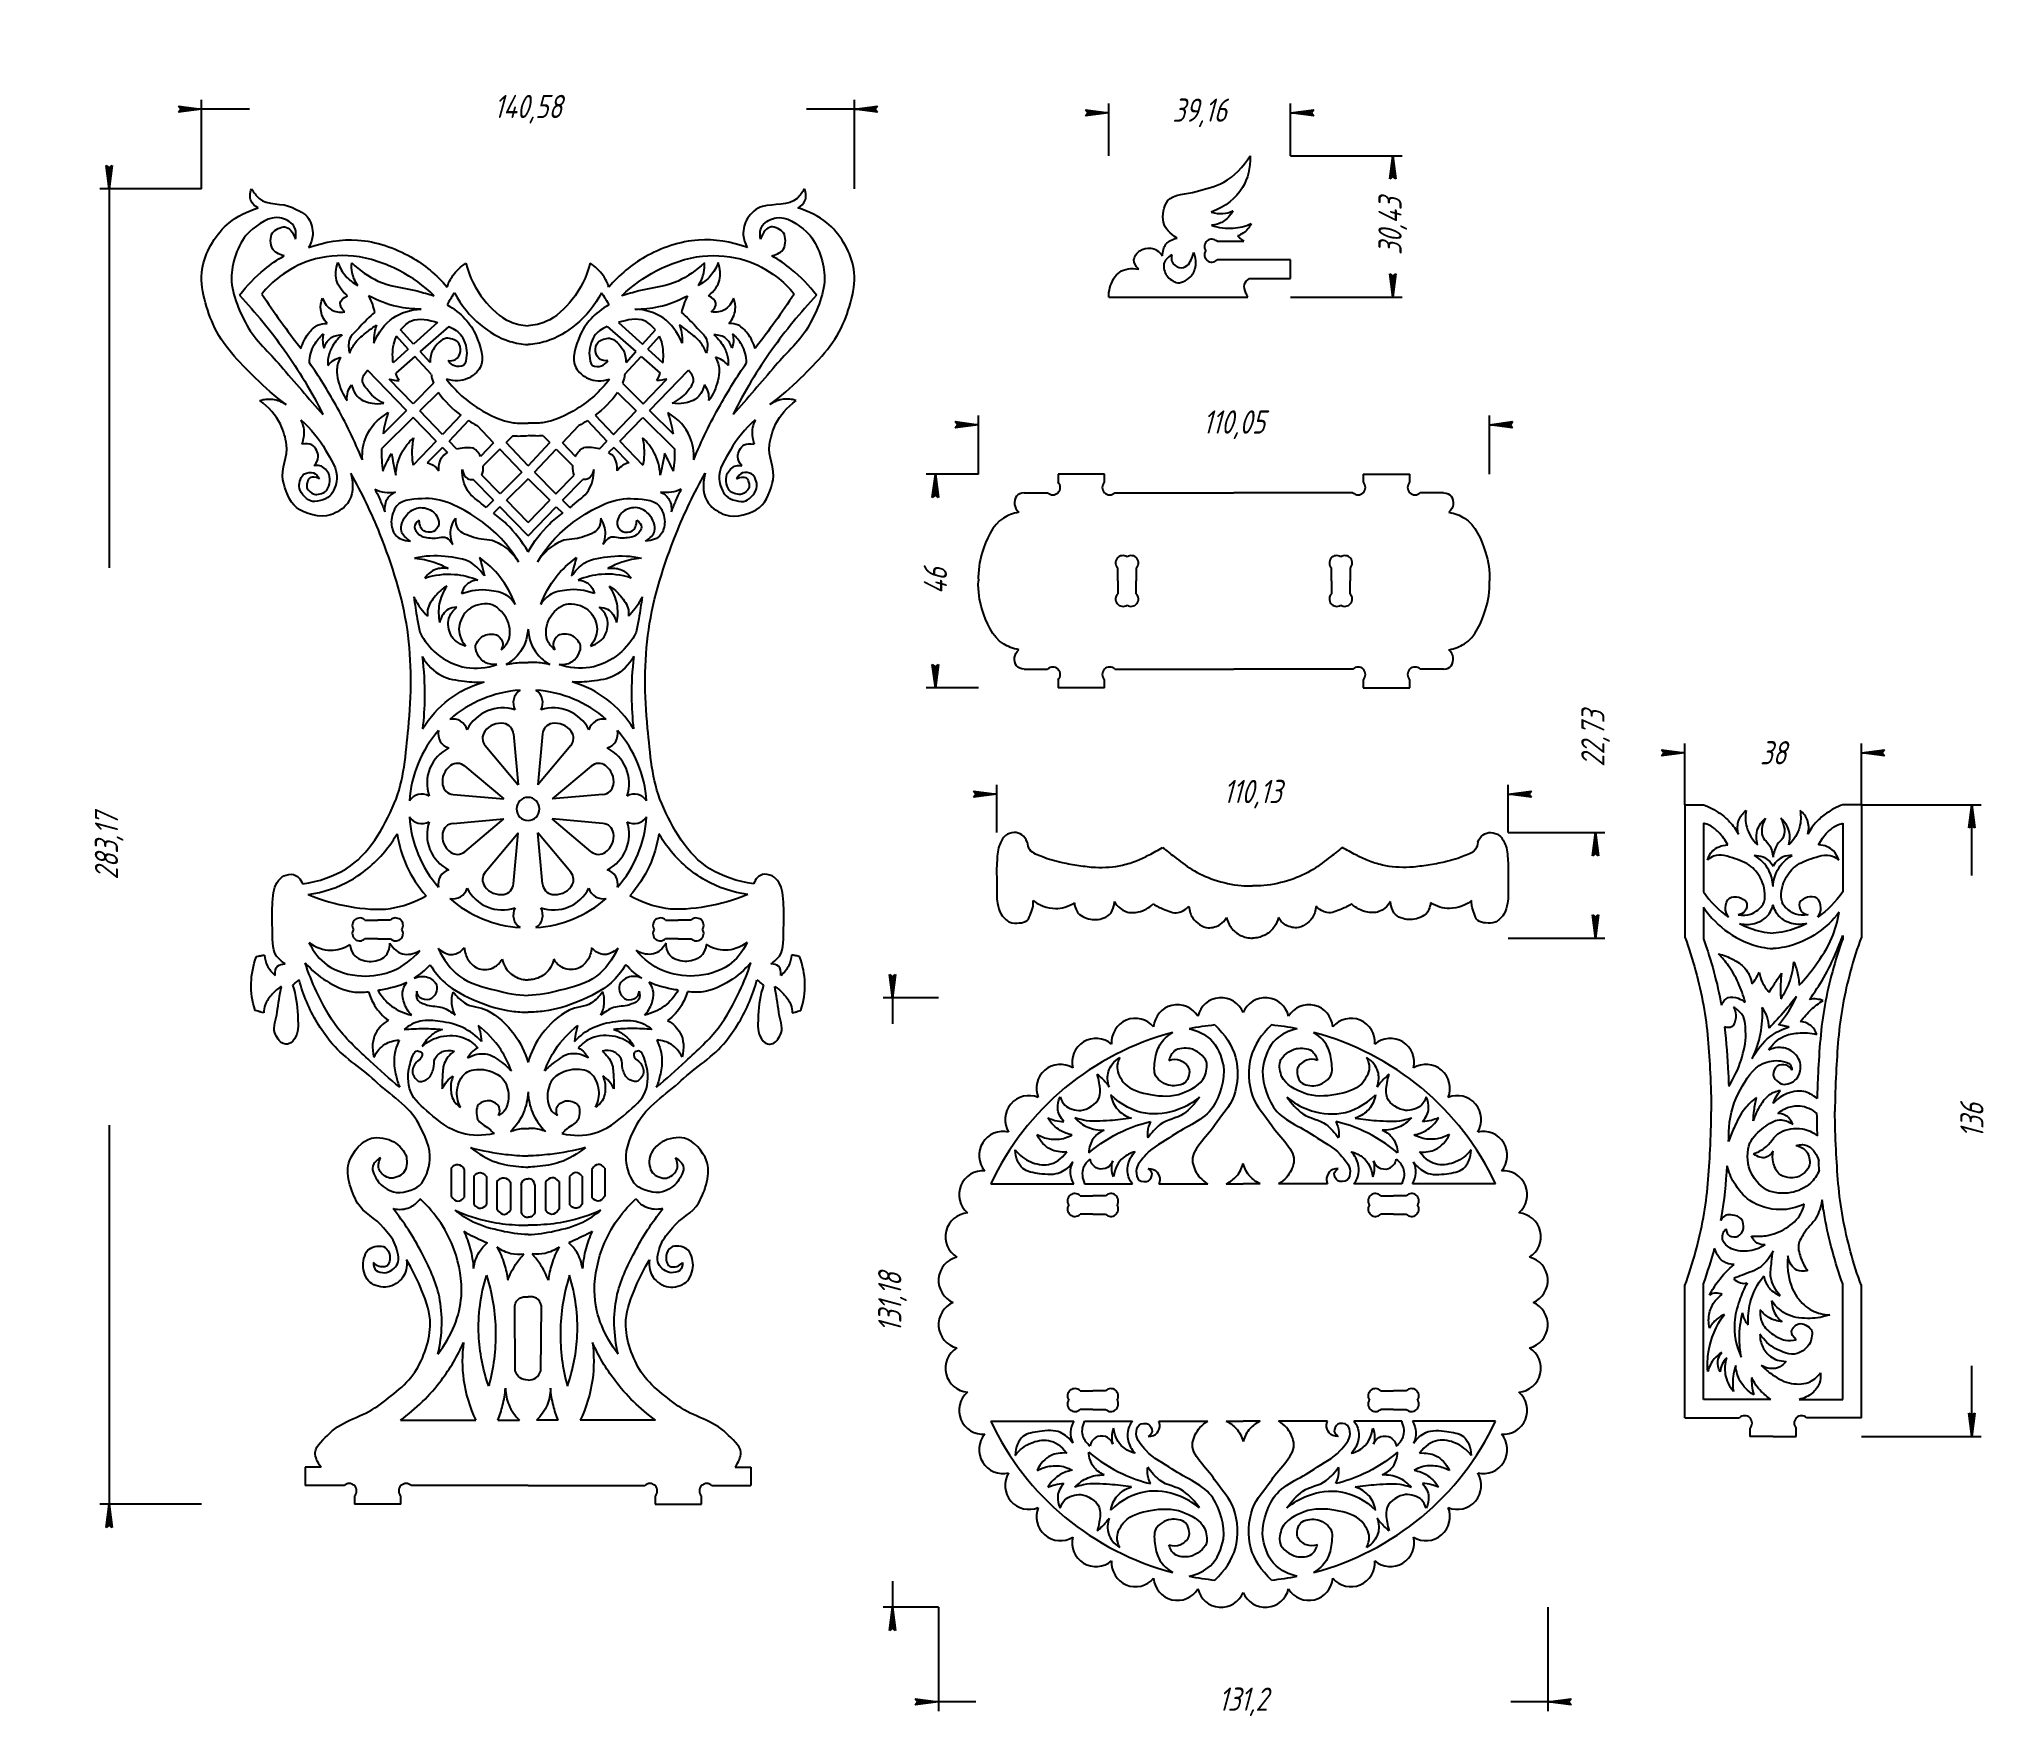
# Model space of a CAD drawing. Header units: millimetres. Extents: x -487 to -69, y -139 to 221.
import ezdxf

# ---------------------------------------------------------------- set-up
doc = ezdxf.new("R2010")
doc.units = ezdxf.units.MM
doc.linetypes.add('K5LT32768', pattern=[0])
doc.linetypes.add('K5LT_THIN', pattern=[0])
doc.styles.add('KDIMTEXTSTYLE', font='GOST_AU.SHX', dxfattribs={"width": 0.96, "oblique": 15, "height": 5})
doc.dimstyles.new('KDIMSTYLE (1.00)', dxfattribs={"dimtxt": 5, "dimasz": 1, "dimexe": 2, "dimexo": 0, "dimgap": 1, "dimtad": 1, "dimtxsty": 'KDIMTEXTSTYLE', "dimsah": 1, "dimcen": 0, "dimdle": 1, "dimadec": 0, "dimazin": 0, "dimtfac": 0.667, "dimtmove": 0, "dimatfit": 3, "dimfxl": 1, "dimtvp": 1, "dimtolj": 1, "dimtzin": 0, "dimarcsym": 0})

msp = doc.modelspace()

# ---------------------------------------------------------------- blocks, each defined once
blk = doc.blocks.new('KDIMARROW_01')
blk.add_hatch(color=0).paths.add_polyline_path([(0, 0), (-5, 0.66), (-4.5, 0), (-5, -0.66)])
at = {"color": 0, "linetype": 'K5LT_THIN'}
for p, q in [((-4.5, 0), (-5, 0.66)), ((-5, 0.66), (0, 0)), ((0, 0), (-5, -0.66)), ((-5, -0.66), (-4.5, 0)), ((0, 0), (-1, 0))]:
    blk.add_line(p, q, dxfattribs=at)

# ---------------------------------------------------------------- dimensions: what is measured, and where the dimension line sits
at = {"color": 7}
for base, p1, p2, location in [((-451.937, 205.83), (-311.36, 188.704), (-451.937, 188.704), (-381.648, 205.83)), ((-256.603, 205.045), (-217.446, 195.822), (-256.603, 195.822), (-237.024, 205.045)), ((-284.674, 137.909), (-174.621, 127.272), (-284.674, 127.272), (-229.647, 137.909)), ((-132.537, 67.29), (-94.537, 56.105), (-132.537, 56.105), (-113.537, 67.29)), ((-280.711, 58.372), (-170.583, 50.127), (-280.711, 50.127), (-225.647, 58.372)), ((-293.249, -137.012), (-162.047, -116.629), (-293.249, -116.629), (-227.648, -137.012))]:
    msp.add_linear_dim(base=base, p1=p1, p2=p2, location=location, dimstyle='KDIMSTYLE (1.00)', override={"dimexo": 0, "dimpost": '\\H5.0;\\W0.965;\\Q15;<>', "dimblk1": 'KDIMARROW_01', "dimblk2": 'KDIMARROW_01', "dimse1": 0, "dimse2": 0, "dimclrt": 7, "dimtolj": 1}, dxfattribs=at).render()
for base, p1, p2, location in [((-195.4411, 195.8221), (-217.4456, 165.3875), (-217.4456, 195.8221), (-195.4411, 180.6048)), ((-471.84, -94.467), (-451.937, 188.704), (-451.937, -94.467), (-471.84, 47.119)), ((-293.934, 127.272), (-284.674, 81.272), (-284.674, 127.272), (-293.934, 104.272)), ((-151.762, 50.127), (-170.583, 27.394), (-170.583, 50.127), (-151.762, 70.309)), ((-70.738, 56.105), (-94.537, -79.895), (-94.537, 56.105), (-70.738, -11.895)), ((-303.163, -116.629), (-293.249, 14.55), (-293.249, -116.629), (-303.163, -51.039))]:
    msp.add_linear_dim(base=base, p1=p1, p2=p2, angle=90, location=location, dimstyle='KDIMSTYLE (1.00)', override={"dimexo": 0, "dimpost": '\\H5.0;\\W0.965;\\Q15;<>', "dimblk1": 'KDIMARROW_01', "dimblk2": 'KDIMARROW_01', "dimse1": 0, "dimse2": 0, "dimclrt": 7, "dimtolj": 1}, dxfattribs=at).render()

# ---------------------------------------------------------------- linework, layer by layer
at = {"color": 30, "linetype": 'K5LT32768', "true_color": 0xff8000}
for p, q in [((-233.279, 177.387), (-227.524, 177.387)), ((-217.446, 173.387), (-233.279, 173.387)), ((-217.446, 169.387), (-217.446, 173.387)), ((-226.255, 169.387), (-217.446, 169.387)), ((-256.603, 165.387), (-226.651, 165.387)), ((-401.133, 159.943), (-406.295, 155.243)), ((-398.679, 159.062), (-404.855, 153.642)), ((-364.616, 159.062), (-358.44, 153.642)), ((-362.162, 159.943), (-357, 155.243)), ((-407.446, 154.195), (-409.961, 156.952)), ((-406.295, 155.243), (-409.07, 158.33)), ((-357, 155.243), (-354.225, 158.33)), ((-355.849, 154.195), (-353.334, 156.952)), ((-407.446, 154.195), (-410.687, 151.244)), ((-406.014, 152.624), (-410.127, 149.014)), ((-402.51, 148.784), (-406.014, 152.624)), ((-402.749, 151.299), (-404.855, 153.642)), ((-360.785, 148.784), (-357.281, 152.624)), ((-360.546, 151.299), (-358.44, 153.642)), ((-357.281, 152.624), (-353.168, 149.014)), ((-355.849, 154.195), (-352.607, 151.244)), ((-407.83, 140.999), (-416.182, 149.62)), ((-406.409, 142.42), (-411.547, 147.73)), ((-402.002, 146.828), (-406.409, 142.42)), ((-361.293, 146.828), (-356.886, 142.42)), ((-356.886, 142.42), (-351.748, 147.73)), ((-355.465, 140.999), (-347.113, 149.62)), ((-400.934, 144.822), (-404.921, 140.882)), ((-362.361, 144.822), (-358.374, 140.882)), ((-406.349, 139.471), (-413.18, 132.722)), ((-407.83, 140.999), (-412.87, 135.96)), ((-401.416, 134.379), (-406.349, 139.471)), ((-400.03, 135.827), (-404.921, 140.882)), ((-396.089, 139.942), (-400.03, 135.827)), ((-394.449, 138.782), (-398.618, 134.368)), ((-368.846, 138.782), (-364.677, 134.368)), ((-367.206, 139.942), (-363.265, 135.827)), ((-363.265, 135.827), (-358.374, 140.882)), ((-361.879, 134.379), (-356.945, 139.471)), ((-356.945, 139.471), (-350.115, 132.722)), ((-355.465, 140.999), (-350.425, 135.96)), ((-401.416, 134.379), (-406.4, 129.174)), ((-397.014, 132.71), (-398.618, 134.368)), ((-389.08, 134.038), (-392.615, 137.729)), ((-389.08, 134.038), (-391.889, 131.091)), ((-384.888, 135.521), (-386.319, 134.077)), ((-381.647, 129.07), (-386.319, 134.077)), ((-381.647, 129.07), (-376.976, 134.077)), ((-378.407, 135.521), (-376.976, 134.077)), ((-374.215, 134.038), (-370.68, 137.729)), ((-374.215, 134.038), (-371.406, 131.091)), ((-366.28, 132.71), (-364.677, 134.368)), ((-361.879, 134.379), (-356.895, 129.174)), ((-400.095, 132.995), (-403.387, 129.687)), ((-400.095, 132.995), (-399.001, 131.901)), ((-387.742, 132.641), (-391.326, 129.023)), ((-383.011, 127.703), (-387.742, 132.641)), ((-380.284, 127.703), (-375.553, 132.641)), ((-375.553, 132.641), (-371.968, 129.023)), ((-363.199, 132.995), (-364.293, 131.901)), ((-363.199, 132.995), (-359.908, 129.687)), ((-389.067, 121.632), (-393.422, 126.128)), ((-387.66, 123.043), (-391.559, 127.072)), ((-383.011, 127.703), (-387.66, 123.043)), ((-381.647, 126.279), (-386.315, 121.652)), ((-381.647, 126.279), (-376.98, 121.652)), ((-380.284, 127.703), (-375.634, 123.043)), ((-375.634, 123.043), (-371.735, 127.072)), ((-374.227, 121.632), (-369.873, 126.128)), ((-257.513, 127.272), (-267.513, 127.272)), ((-267.513, 127.272), (-267.513, 125.517)), ((-257.513, 125.517), (-257.513, 127.272)), ((-201.782, 127.272), (-191.782, 127.272)), ((-201.782, 127.272), (-201.782, 125.517)), ((-191.782, 125.517), (-191.782, 127.272)), ((-389.067, 121.632), (-390.642, 120.054)), ((-381.647, 116.828), (-386.315, 121.652)), ((-381.647, 116.828), (-376.98, 121.652)), ((-374.227, 121.632), (-372.653, 120.054)), ((-274.803, 123.272), (-269.758, 123.272)), ((-255.268, 123.272), (-229.647, 123.272)), ((-204.027, 123.272), (-229.647, 123.272)), ((-184.491, 123.272), (-189.537, 123.272)), ((-387.729, 120.251), (-389.112, 118.88)), ((-381.647, 113.974), (-387.729, 120.251)), ((-381.647, 113.974), (-375.566, 120.251)), ((-375.566, 120.251), (-374.183, 118.88)), ((-254.663, 104.272), (-254.663, 107.026)), ((-250.663, 107.026), (-250.663, 104.272)), ((-208.632, 104.272), (-208.632, 107.026)), ((-204.632, 107.026), (-204.632, 104.272)), ((-254.663, 104.272), (-254.663, 101.517)), ((-250.663, 101.517), (-250.663, 104.272)), ((-208.632, 104.272), (-208.632, 101.517)), ((-204.632, 101.517), (-204.632, 104.272)), ((-274.803, 85.272), (-269.758, 85.272)), ((-255.268, 85.272), (-229.647, 85.272)), ((-204.027, 85.272), (-229.647, 85.272)), ((-184.491, 85.272), (-189.537, 85.272)), ((-267.513, 83.026), (-267.513, 81.272)), ((-257.513, 81.272), (-267.513, 81.272)), ((-257.513, 81.272), (-257.513, 83.026)), ((-201.782, 83.026), (-201.782, 81.272)), ((-201.782, 81.272), (-191.782, 81.272)), ((-191.782, 81.272), (-191.782, 83.026)), ((-384.769, 71.351), (-383.791, 60.381)), ((-378.526, 71.351), (-379.504, 60.381)), ((-390.857, 68.829), (-383.791, 60.381)), ((-372.438, 68.829), (-379.504, 60.381)), ((-395.271, 64.415), (-386.822, 57.349)), ((-368.024, 64.415), (-376.473, 57.349)), ((-397.793, 58.327), (-386.822, 57.349)), ((-365.502, 58.327), (-376.473, 57.349)), ((-132.537, 56.105), (-132.537, 27.628)), ((-132.537, 56.105), (-128.537, 56.105)), ((-94.537, 56.105), (-98.537, 56.105)), ((-94.537, 56.105), (-94.537, 27.628)), ((-397.793, 52.084), (-386.822, 53.062)), ((-395.271, 45.996), (-386.822, 53.062)), ((-365.502, 52.084), (-376.473, 53.062)), ((-368.024, 45.996), (-376.473, 53.062)), ((-128.537, 52.105), (-128.537, 37.382)), ((-98.537, 52.105), (-98.537, 37.382)), ((-390.857, 41.582), (-383.791, 50.031)), ((-384.769, 39.06), (-383.791, 50.031)), ((-372.438, 41.582), (-379.504, 50.031)), ((-378.526, 39.06), (-379.504, 50.031)), ((-128.537, 34.036), (-128.537, 27.273)), ((-416.771, 31.26), (-414.016, 31.26)), ((-411.261, 31.26), (-414.016, 31.26)), ((-352.034, 31.26), (-349.279, 31.26)), ((-346.524, 31.26), (-349.279, 31.26)), ((-414.016, 27.26), (-416.771, 27.26)), ((-414.016, 27.26), (-411.261, 27.26)), ((-349.279, 27.26), (-352.034, 27.26)), ((-349.279, 27.26), (-346.524, 27.26)), ((-98.537, 27.948), (-98.537, 27.273)), ((-398.176, -22.152), (-398.176, -28.152)), ((-395.382, -22.409), (-395.382, -28.409)), ((-393.305, -23.868), (-393.305, -29.868)), ((-390.609, -23.942), (-390.609, -29.942)), ((-388.334, -24.981), (-388.334, -30.981)), ((-374.961, -24.981), (-374.961, -30.981)), ((-372.685, -23.942), (-372.685, -29.942)), ((-369.99, -23.868), (-369.99, -29.868)), ((-367.913, -22.409), (-367.913, -28.409)), ((-365.118, -22.152), (-365.118, -28.152)), ((-385.392, -25.154), (-385.392, -31.154)), ((-383.116, -25.698), (-383.116, -31.698)), ((-380.178, -25.698), (-380.178, -31.698)), ((-377.903, -25.154), (-377.903, -31.154)), ((-281.992, -25.49), (-264.088, -25.49)), ((-262.771, -28.051), (-260.016, -28.051)), ((-261.801, -25.49), (-251.473, -25.49)), ((-257.261, -28.051), (-260.016, -28.051)), ((-245.806, -25.49), (-235.252, -25.49)), ((-231.303, -25.49), (-227.647, -25.49)), ((-223.992, -25.49), (-227.647, -25.49)), ((-209.489, -25.49), (-220.043, -25.49)), ((-193.493, -25.49), (-203.822, -25.49)), ((-198.034, -28.051), (-195.279, -28.051)), ((-192.524, -28.051), (-195.279, -28.051)), ((-173.303, -25.49), (-191.207, -25.49)), ((-260.016, -32.051), (-262.771, -32.051)), ((-260.016, -32.051), (-257.261, -32.051)), ((-195.279, -32.051), (-198.034, -32.051)), ((-195.279, -32.051), (-192.524, -32.051)), ((-132.537, -75.895), (-132.537, -47.417)), ((-128.537, -71.895), (-128.537, -47.062)), ((-98.537, -71.895), (-98.537, -47.062)), ((-94.537, -75.895), (-94.537, -47.417)), ((-384.435, -65.741), (-384.52, -51.741)), ((-378.86, -65.741), (-378.775, -51.741)), ((-262.771, -70.051), (-260.016, -70.051)), ((-257.261, -70.051), (-260.016, -70.051)), ((-198.034, -70.051), (-195.279, -70.051)), ((-192.524, -70.051), (-195.279, -70.051)), ((-260.016, -74.051), (-262.771, -74.051)), ((-260.016, -74.051), (-257.261, -74.051)), ((-195.279, -74.051), (-198.034, -74.051)), ((-195.279, -74.051), (-192.524, -74.051)), ((-114.057, -71.895), (-128.537, -71.895)), ((-107.951, -71.895), (-98.537, -71.895)), ((-409.127, -76.407), (-392.874, -76.407)), ((-388.173, -76.407), (-383.473, -76.407)), ((-375.122, -76.407), (-379.822, -76.407)), ((-354.168, -76.407), (-370.421, -76.407)), ((-281.992, -76.612), (-264.088, -76.612)), ((-261.801, -76.612), (-251.473, -76.612)), ((-245.806, -76.612), (-235.252, -76.612)), ((-231.303, -76.612), (-227.647, -76.612)), ((-223.992, -76.612), (-227.647, -76.612)), ((-209.489, -76.612), (-220.043, -76.612)), ((-193.493, -76.612), (-203.822, -76.612)), ((-173.303, -76.612), (-191.207, -76.612)), ((-132.537, -75.895), (-120.782, -75.895)), ((-118.537, -78.14), (-118.537, -79.895)), ((-108.537, -79.895), (-108.537, -78.14)), ((-94.537, -75.895), (-106.292, -75.895)), ((-113.537, -79.895), (-118.537, -79.895)), ((-113.537, -79.895), (-108.537, -79.895)), ((-426.221, -86.467), (-429.647, -86.467)), ((-429.647, -86.467), (-429.647, -90.467)), ((-337.074, -86.467), (-333.647, -86.467)), ((-333.647, -86.467), (-333.647, -90.467)), ((-421.261, -90.467), (-429.647, -90.467)), ((-381.647, -90.467), (-406.771, -90.467)), ((-381.647, -90.467), (-356.524, -90.467)), ((-342.034, -90.467), (-333.647, -90.467)), ((-419.016, -92.712), (-419.016, -94.467)), ((-409.016, -94.467), (-419.016, -94.467)), ((-409.016, -94.467), (-409.016, -92.712)), ((-354.279, -92.712), (-354.279, -94.467)), ((-354.279, -94.467), (-344.279, -94.467)), ((-344.279, -94.467), (-344.279, -92.712))]:
    msp.add_line(p, q, dxfattribs=at)
for centre, radius, start, end in [((-234.401, 176.265), 1.588, 45, 213.5549), ((-234.401, 174.51), 1.588, 146.4451, 315), ((-268.635, 124.394), 1.587, 225, 45), ((-256.39, 124.394), 1.587, 135, 315), ((-202.905, 124.394), 1.587, 225, 45), ((-190.66, 124.394), 1.587, 135, 315), ((-253.54, 108.149), 1.588, 56.4451, 225), ((-251.785, 108.149), 1.588, 315, 123.5549), ((-207.51, 108.149), 1.588, 56.4451, 225), ((-205.755, 108.149), 1.588, 315, 123.5549), ((-253.54, 100.394), 1.588, 135, 303.5549), ((-251.785, 100.394), 1.588, 236.4451, 45), ((-207.51, 100.394), 1.588, 135, 303.5549), ((-205.755, 100.394), 1.588, 236.4451, 45), ((-268.635, 84.149), 1.587, 315, 135), ((-256.39, 84.149), 1.587, 45, 225), ((-202.905, 84.149), 1.587, 315, 135), ((-190.66, 84.149), 1.587, 45, 225), ((-381.647, 55.206), 25.606, 93.815, 131.185), ((-381.647, 78.076), 3.175, 122.45639, 209.30135), ((-381.647, 78.076), 3.175, 330.69865, 57.54361), ((-381.647, 55.206), 25.606, 48.815, 86.185), ((-387.12, 68.417), 8.545, 71.55247, 153.44753), ((-376.175, 68.417), 8.545, 26.55247, 108.44753), ((-381.647, 55.206), 25.606, 138.815, 176.185), ((-397.819, 71.378), 3.175, 167.45639, 254.30135), ((-397.819, 71.378), 3.175, 15.69865, 102.54361), ((-388.939, 70.433), 2.5, 144.41279, 219.90639), ((-387.54, 69.432), 4.22, 80.58721, 144.41279), ((-387.259, 71.129), 2.5, 5.09361, 80.58721), ((-376.036, 71.129), 2.5, 99.41279, 174.90639), ((-375.755, 69.432), 4.22, 35.58721, 99.41279), ((-374.356, 70.433), 2.5, 320.09361, 35.58721), ((-365.476, 71.378), 3.175, 77.45639, 164.30135), ((-365.476, 71.378), 3.175, 285.69865, 12.54361), ((-381.647, 55.206), 25.606, 3.815, 41.185), ((-394.859, 60.678), 8.545, 116.55247, 198.44753), ((-368.436, 60.678), 8.545, 341.55247, 63.44753), ((-395.874, 61.099), 4.22, 125.58721, 189.41279), ((-396.875, 62.497), 2.5, 50.09361, 125.58721), ((-366.42, 62.497), 2.5, 54.41279, 129.90639), ((-367.421, 61.099), 4.22, 350.58721, 54.41279), ((-397.571, 60.817), 2.5, 189.41279, 264.90639), ((-365.724, 60.817), 2.5, 275.09361, 350.58721), ((-404.518, 55.206), 3.175, 60.69865, 147.54361), ((-381.647, 55.206), 2.479, 90, 270), ((-381.647, 55.206), 2.479, 270, 90), ((-358.777, 55.206), 3.175, 32.45639, 119.30135), ((-404.518, 55.206), 3.175, 212.45639, 299.30135), ((-381.647, 55.206), 25.606, 183.815, 221.185), ((-394.859, 49.734), 8.545, 161.55247, 243.44753), ((-397.571, 49.594), 2.5, 95.09361, 170.58721), ((-365.724, 49.594), 2.5, 9.41279, 84.90639), ((-368.436, 49.734), 8.545, 296.55247, 18.44753), ((-381.647, 55.206), 25.606, 318.815, 356.185), ((-358.777, 55.206), 3.175, 240.69865, 327.54361), ((-395.874, 49.313), 4.22, 170.58721, 234.41279), ((-367.421, 49.313), 4.22, 305.58721, 9.41279), ((-397.819, 39.034), 3.175, 105.69865, 192.54361), ((-396.875, 47.914), 2.5, 234.41279, 309.90639), ((-366.42, 47.914), 2.5, 230.09361, 305.58721), ((-365.476, 39.034), 3.175, 347.45639, 74.30135), ((-397.819, 39.034), 3.175, 257.45639, 344.30135), ((-387.12, 41.995), 8.545, 206.55247, 288.44753), ((-388.939, 39.978), 2.5, 140.09361, 215.58721), ((-387.54, 40.979), 4.22, 215.58721, 279.41279), ((-387.259, 39.282), 2.5, 279.41279, 354.90639), ((-376.175, 41.995), 8.545, 251.55247, 333.44753), ((-376.036, 39.282), 2.5, 185.09361, 260.58721), ((-375.755, 40.979), 4.22, 260.58721, 324.41279), ((-374.356, 39.978), 2.5, 324.41279, 39.90639), ((-365.476, 39.034), 3.175, 195.69865, 282.54361), ((-381.647, 55.206), 25.606, 228.815, 266.185), ((-381.647, 32.335), 3.175, 150.69865, 237.54361), ((-381.647, 55.206), 25.606, 273.815, 311.185), ((-381.647, 32.335), 3.175, 302.45639, 29.30135), ((-417.893, 30.137), 1.588, 45, 213.5549), ((-410.139, 30.137), 1.588, 326.4451, 135), ((-353.156, 30.137), 1.588, 45, 213.5549), ((-345.401, 30.137), 1.588, 326.4451, 135), ((-417.893, 28.382), 1.588, 146.4451, 315), ((-410.139, 28.382), 1.588, 225, 33.5549), ((-353.156, 28.382), 1.588, 146.4451, 315), ((-345.401, 28.382), 1.588, 225, 33.5549), ((-241.803, 7.913), 5.149, 31.49178, 175.50822), ((-232.405, 9.401), 5.149, 22.49178, 166.50822), ((-222.89, 9.401), 5.149, 13.49178, 157.50822), ((-213.491, 7.913), 5.149, 4.49178, 148.50822), ((-250.853, 4.973), 5.149, 40.49178, 184.50822), ((-227.647, -51.051), 60.056, 95.85868, 101.17696), ((-227.647, -51.051), 60.056, 78.82304, 84.14132), ((-204.442, 4.973), 5.149, 355.49178, 139.50822), ((-227.647, -51.051), 60.056, 104.61039, 154.80994), ((-259.331, 0.653), 5.149, 49.49178, 193.50822), ((-227.647, -51.051), 60.056, 25.19006, 75.38961), ((-195.963, 0.653), 5.149, 346.49178, 130.50822), ((-267.03, -4.94), 5.149, 58.49178, 202.50822), ((-188.265, -4.94), 5.149, 337.49178, 121.50822), ((-273.758, -11.669), 5.149, 67.49178, 211.50822), ((-181.537, -11.669), 5.149, 328.49178, 112.50822), ((-279.351, -19.367), 5.149, 76.49178, 220.50822), ((-175.944, -19.367), 5.149, 319.49178, 103.50822), ((-283.671, -27.845), 5.149, 85.49178, 229.50822), ((-171.624, -27.845), 5.149, 310.49178, 94.50822), ((-263.893, -29.174), 1.588, 45, 213.5549), ((-256.139, -29.174), 1.588, 326.4451, 135), ((-199.156, -29.174), 1.588, 45, 213.5549), ((-191.401, -29.174), 1.588, 326.4451, 135), ((-286.611, -36.895), 5.149, 94.49178, 238.50822), ((-263.893, -30.929), 1.588, 146.4451, 315), ((-256.139, -30.929), 1.588, 225, 33.5549), ((-199.156, -30.929), 1.588, 146.4451, 315), ((-191.401, -30.929), 1.588, 225, 33.5549), ((-168.683, -36.895), 5.149, 301.49178, 85.50822), ((-288.1, -46.293), 5.149, 103.49178, 247.50822), ((-167.195, -46.293), 5.149, 292.49178, 76.50822), ((-288.1, -55.809), 5.149, 112.49178, 256.50822), ((-167.195, -55.809), 5.149, 283.49178, 67.50822), ((-286.611, -65.207), 5.149, 121.49178, 265.50822), ((-168.683, -65.207), 5.149, 274.49178, 58.50822), ((-283.671, -74.257), 5.149, 130.49178, 274.50822), ((-263.893, -71.174), 1.588, 45, 213.5549), ((-256.139, -71.174), 1.588, 326.4451, 135), ((-199.156, -71.174), 1.588, 45, 213.5549), ((-191.401, -71.174), 1.588, 326.4451, 135), ((-171.624, -74.257), 5.149, 265.49178, 49.50822), ((-263.893, -72.929), 1.588, 146.4451, 315), ((-256.139, -72.929), 1.588, 225, 33.5549), ((-199.156, -72.929), 1.588, 146.4451, 315), ((-191.401, -72.929), 1.588, 225, 33.5549), ((-279.351, -82.735), 5.149, 139.49178, 283.50822), ((-227.647, -51.051), 60.056, 205.19006, 255.38961), ((-227.647, -51.051), 60.056, 284.61039, 334.80994), ((-175.944, -82.735), 5.149, 256.49178, 40.50822), ((-119.659, -77.017), 1.587, 315, 135), ((-107.414, -77.017), 1.587, 45, 225), ((-273.758, -90.433), 5.149, 148.49178, 292.50822), ((-181.537, -90.433), 5.149, 247.49178, 31.50822), ((-420.139, -91.589), 1.587, 315, 135), ((-407.893, -91.589), 1.587, 45, 225), ((-355.401, -91.589), 1.587, 315, 135), ((-343.156, -91.589), 1.587, 45, 225), ((-267.03, -97.162), 5.149, 157.49178, 301.50822), ((-188.265, -97.162), 5.149, 238.49178, 22.50822), ((-259.331, -102.755), 5.149, 166.49178, 310.50822), ((-195.963, -102.755), 5.149, 229.49178, 13.50822), ((-250.853, -107.075), 5.149, 175.49178, 319.50822), ((-204.442, -107.075), 5.149, 220.49178, 4.50822), ((-241.803, -110.015), 5.149, 184.49178, 328.50822), ((-227.647, -51.051), 60.056, 258.82304, 264.14132), ((-232.405, -111.504), 5.149, 193.49178, 337.50822), ((-222.89, -111.504), 5.149, 202.49178, 346.50822), ((-227.647, -51.051), 60.056, 275.85868, 281.17696), ((-213.491, -110.015), 5.149, 211.49178, 355.50822)]:
    msp.add_arc(centre, radius, start, end, dxfattribs=at)
for points, knots in [([(-241.875, 178.063), (-243.465, 179.039), (-244.441, 180.177), (-244.803, 181.476), (-245.187, 182.854), (-244.706, 185.054), (-243.885, 186.156), (-242.78, 187.64), (-239.802, 187.447), (-237.768, 188.114), (-235.785, 188.763), (-233.592, 189.085), (-231.833, 190.102), (-229.56, 191.417), (-227.653, 193.323), (-226.113, 195.822)], [0, 0, 0, 0, 1, 1, 1, 2, 2, 2, 3, 3, 3, 4, 4, 4, 5, 5, 5, 5]), ([(-226.113, 195.822), (-226.085, 193.147), (-226.646, 190.853), (-227.796, 188.94), (-229.182, 186.633), (-231.425, 184.879), (-234.525, 183.678)], [0, 0, 0, 0, 1, 1, 1, 2, 2, 2, 2]), ([(-439.739, 184.566), (-440.502, 184.982), (-441.017, 185.495), (-441.283, 186.105), (-441.601, 186.833), (-441.566, 187.699), (-441.176, 188.704)], [0, 0, 0, 0, 1, 1, 1, 2, 2, 2, 2]), ([(-441.176, 188.704), (-440.721, 187.898), (-440.187, 187.209), (-439.574, 186.639), (-437.815, 185.003), (-434.536, 185.784), (-432.345, 184.645), (-431.139, 184.017), (-429.647, 183.398), (-428.927, 182.33), (-428.285, 181.378), (-427.924, 179.945), (-428.001, 178.769), (-428.061, 177.848), (-428.358, 176.934), (-428.891, 176.027)], [0, 0, 0, 0, 1, 1, 1, 2, 2, 2, 3, 3, 3, 4, 4, 4, 5, 5, 5, 5]), ([(-322.118, 188.704), (-322.574, 187.898), (-323.107, 187.203), (-323.721, 186.639), (-325.517, 184.99), (-328.707, 185.523), (-331.16, 184.889), (-332.455, 184.554), (-333.681, 183.431), (-334.368, 182.33), (-334.984, 181.343), (-335.371, 179.945), (-335.294, 178.769), (-335.234, 177.848), (-334.937, 176.934), (-334.404, 176.027)], [0, 0, 0, 0, 1, 1, 1, 2, 2, 2, 3, 3, 3, 4, 4, 4, 5, 5, 5, 5]), ([(-323.555, 184.566), (-322.793, 184.982), (-322.278, 185.495), (-322.012, 186.105), (-321.694, 186.833), (-321.729, 187.699), (-322.118, 188.704)], [0, 0, 0, 0, 1, 1, 1, 2, 2, 2, 2]), ([(-433.709, 142.231), (-436.076, 143.993), (-438.292, 145.901), (-440.355, 147.954), (-443.819, 151.4), (-447.596, 155.143), (-449.462, 159.522), (-451.085, 163.331), (-452.548, 168.238), (-451.677, 172.136), (-450.94, 175.432), (-448.708, 179.16), (-446.016, 181.366), (-444.264, 182.801), (-442.172, 183.868), (-439.739, 184.566)], [0, 0, 0, 0, 1, 1, 1, 2, 2, 2, 3, 3, 3, 4, 4, 4, 5, 5, 5, 5]), ([(-329.586, 142.231), (-327.219, 143.993), (-325.003, 145.901), (-322.94, 147.954), (-319.476, 151.4), (-315.699, 155.143), (-313.833, 159.522), (-312.21, 163.331), (-310.747, 168.238), (-311.618, 172.136), (-312.354, 175.432), (-314.587, 179.16), (-317.279, 181.366), (-319.03, 182.801), (-321.123, 183.868), (-323.555, 184.566)], [0, 0, 0, 0, 1, 1, 1, 2, 2, 2, 3, 3, 3, 4, 4, 4, 5, 5, 5, 5]), ([(-431.704, 177.846), (-431.509, 179.063), (-431.652, 180.048), (-432.135, 180.8), (-432.682, 181.654), (-434.09, 182.238), (-435.088, 182.461), (-437.181, 182.929), (-439.905, 180.984), (-441.549, 179.508), (-443.925, 177.375), (-445.287, 173.242), (-445.487, 170.032), (-445.707, 166.524), (-443.908, 162.549), (-442.165, 159.325), (-440.398, 156.058), (-437.354, 153.474), (-434.904, 150.587), (-431.912, 147.062), (-428.877, 143.575), (-425.797, 140.126)], [0, 0, 0, 0, 1, 1, 1, 2, 2, 2, 3, 3, 3, 4, 4, 4, 5, 5, 5, 6, 6, 6, 7, 7, 7, 7]), ([(-434.186, 174.267), (-435.4, 174.565), (-436.229, 175.078), (-436.674, 175.805), (-437.189, 176.647), (-437.216, 178.404), (-436.674, 179.19), (-436.197, 179.883), (-434.765, 180.589), (-433.981, 180.472), (-433.067, 180.335), (-432.308, 179.46), (-431.704, 177.846)], [0, 0, 0, 0, 1, 1, 1, 2, 2, 2, 3, 3, 3, 4, 4, 4, 4]), ([(-331.591, 177.846), (-331.786, 179.063), (-331.643, 180.048), (-331.16, 180.8), (-330.612, 181.654), (-329.205, 182.238), (-328.207, 182.461), (-326.114, 182.929), (-323.39, 180.984), (-321.746, 179.508), (-319.37, 177.375), (-318.008, 173.242), (-317.807, 170.032), (-317.588, 166.524), (-319.387, 162.549), (-321.13, 159.325), (-322.897, 156.058), (-325.941, 153.474), (-328.391, 150.587), (-331.382, 147.062), (-334.418, 143.575), (-337.498, 140.126)], [0, 0, 0, 0, 1, 1, 1, 2, 2, 2, 3, 3, 3, 4, 4, 4, 5, 5, 5, 6, 6, 6, 7, 7, 7, 7]), ([(-329.109, 174.267), (-327.895, 174.565), (-327.066, 175.078), (-326.621, 175.805), (-326.106, 176.647), (-326.079, 178.404), (-326.621, 179.19), (-327.098, 179.883), (-328.53, 180.589), (-329.314, 180.472), (-330.228, 180.335), (-330.987, 179.46), (-331.591, 177.846)], [0, 0, 0, 0, 1, 1, 1, 2, 2, 2, 3, 3, 3, 4, 4, 4, 4]), ([(-234.525, 183.678), (-233.678, 183.41), (-232.842, 183.308), (-232.017, 183.372), (-231.295, 183.429), (-230.581, 183.612), (-229.876, 183.923)], [0, 0, 0, 0, 1, 1, 1, 2, 2, 2, 2]), ([(-229.876, 183.923), (-230.424, 182.914), (-231.127, 182.149), (-231.986, 181.629), (-232.711, 181.19), (-233.548, 180.925), (-234.495, 180.834)], [0, 0, 0, 0, 1, 1, 1, 2, 2, 2, 2]), ([(-234.495, 180.834), (-232.905, 180.306), (-231.335, 180.103), (-229.784, 180.222), (-228.486, 180.322), (-227.201, 180.648), (-225.93, 181.201)], [0, 0, 0, 0, 1, 1, 1, 2, 2, 2, 2]), ([(-225.93, 181.201), (-226.348, 180.35), (-226.909, 179.677), (-227.612, 179.182), (-227.989, 178.916), (-228.407, 178.702), (-228.866, 178.539)], [0, 0, 0, 0, 1, 1, 1, 2, 2, 2, 2]), ([(-428.891, 176.027), (-425.314, 177.33), (-421.796, 177.873), (-418.336, 177.655), (-414.433, 177.41), (-410.279, 175.961), (-406.85, 174.014), (-403.969, 172.379), (-401.371, 170.225), (-399.056, 167.553)], [0, 0, 0, 0, 1, 1, 1, 2, 2, 2, 3, 3, 3, 3]), ([(-334.404, 176.027), (-337.981, 177.33), (-341.499, 177.873), (-344.959, 177.655), (-348.862, 177.41), (-353.016, 175.961), (-356.445, 174.014), (-359.325, 172.379), (-361.924, 170.225), (-364.239, 167.553)], [0, 0, 0, 0, 1, 1, 1, 2, 2, 2, 3, 3, 3, 3]), ([(-250.149, 171.405), (-250.845, 172.081), (-251.184, 172.742), (-251.165, 173.387), (-251.145, 174.063), (-250.512, 174.942), (-249.933, 175.366), (-249.321, 175.813), (-248.281, 176.02), (-247.532, 175.918), (-246.611, 175.793), (-245.768, 175.233), (-245.005, 174.24)], [0, 0, 0, 0, 1, 1, 1, 2, 2, 2, 3, 3, 3, 4, 4, 4, 4]), ([(-245.005, 174.24), (-245.018, 175.287), (-244.774, 176.127), (-244.273, 176.76), (-243.751, 177.418), (-242.952, 177.853), (-241.875, 178.063)], [0, 0, 0, 0, 1, 1, 1, 2, 2, 2, 2]), ([(-443.764, 165.786), (-442.169, 167.868), (-440.377, 169.721), (-438.391, 171.344), (-437.075, 172.419), (-435.673, 173.394), (-434.186, 174.267)], [0, 0, 0, 0, 1, 1, 1, 2, 2, 2, 2]), ([(-401.866, 165.682), (-404.127, 167.858), (-406.588, 169.635), (-409.25, 171.015), (-412.302, 172.598), (-415.804, 173.874), (-419.198, 174.195), (-422.246, 174.483), (-425.615, 174.226), (-428.53, 173.271), (-430.841, 172.515), (-433.14, 171.267), (-435.094, 169.785), (-436.518, 168.704), (-437.818, 167.454), (-438.994, 166.033)], [0, 0, 0, 0, 1, 1, 1, 2, 2, 2, 3, 3, 3, 4, 4, 4, 5, 5, 5, 5]), ([(-420.508, 165.675), (-421.782, 166.673), (-422.578, 167.801), (-422.894, 169.058), (-423.181, 170.198), (-423.074, 171.444), (-422.574, 172.797)], [0, 0, 0, 0, 1, 1, 1, 2, 2, 2, 2]), ([(-422.574, 172.797), (-422.172, 171.7), (-421.614, 170.739), (-420.9, 169.913), (-420.189, 169.09), (-419.322, 168.402), (-418.3, 167.847)], [0, 0, 0, 0, 1, 1, 1, 2, 2, 2, 2]), ([(-418.3, 167.847), (-418.913, 168.736), (-419.317, 169.674), (-419.511, 170.661), (-419.642, 171.327), (-419.678, 172.015), (-419.618, 172.726)], [0, 0, 0, 0, 1, 1, 1, 2, 2, 2, 2]), ([(-419.618, 172.726), (-417.877, 171.109), (-415.989, 169.815), (-413.956, 168.844), (-411.378, 167.613), (-408.316, 167.471), (-405.517, 166.708), (-404.297, 166.376), (-403.08, 166.034), (-401.866, 165.682)], [0, 0, 0, 0, 1, 1, 1, 2, 2, 2, 3, 3, 3, 3]), ([(-399.056, 167.553), (-398.752, 168.453), (-398.342, 169.273), (-397.825, 170.015), (-397.097, 171.061), (-396.156, 171.949), (-395.005, 172.681)], [0, 0, 0, 0, 1, 1, 1, 2, 2, 2, 2]), ([(-395.005, 172.681), (-394.24, 169.661), (-392.958, 167.045), (-391.159, 164.836), (-389.645, 162.976), (-387.726, 161.039), (-385.518, 160.118), (-384.324, 159.62), (-383.034, 159.312), (-381.647, 159.195)], [0, 0, 0, 0, 1, 1, 1, 2, 2, 2, 3, 3, 3, 3]), ([(-368.29, 172.681), (-369.055, 169.661), (-370.337, 167.045), (-372.136, 164.836), (-373.65, 162.976), (-375.569, 161.039), (-377.776, 160.118), (-378.971, 159.62), (-380.261, 159.312), (-381.647, 159.195)], [0, 0, 0, 0, 1, 1, 1, 2, 2, 2, 3, 3, 3, 3]), ([(-364.239, 167.553), (-364.543, 168.453), (-364.953, 169.273), (-365.47, 170.015), (-366.198, 171.061), (-367.138, 171.949), (-368.29, 172.681)], [0, 0, 0, 0, 1, 1, 1, 2, 2, 2, 2]), ([(-361.429, 165.682), (-359.168, 167.858), (-356.707, 169.635), (-354.045, 171.015), (-350.993, 172.598), (-347.491, 173.874), (-344.097, 174.195), (-341.049, 174.483), (-337.68, 174.226), (-334.764, 173.271), (-332.454, 172.515), (-330.155, 171.267), (-328.201, 169.785), (-326.777, 168.704), (-325.477, 167.454), (-324.301, 166.033)], [0, 0, 0, 0, 1, 1, 1, 2, 2, 2, 3, 3, 3, 4, 4, 4, 5, 5, 5, 5]), ([(-343.677, 172.726), (-345.418, 171.109), (-347.306, 169.815), (-349.339, 168.844), (-351.917, 167.613), (-354.979, 167.471), (-357.778, 166.708), (-358.998, 166.376), (-360.215, 166.034), (-361.429, 165.682)], [0, 0, 0, 0, 1, 1, 1, 2, 2, 2, 3, 3, 3, 3]), ([(-340.721, 172.797), (-341.123, 171.7), (-341.68, 170.739), (-342.395, 169.913), (-343.106, 169.09), (-343.973, 168.402), (-344.994, 167.847)], [0, 0, 0, 0, 1, 1, 1, 2, 2, 2, 2]), ([(-344.994, 167.847), (-344.381, 168.736), (-343.978, 169.674), (-343.784, 170.661), (-343.653, 171.327), (-343.617, 172.015), (-343.677, 172.726)], [0, 0, 0, 0, 1, 1, 1, 2, 2, 2, 2]), ([(-342.787, 165.675), (-341.512, 166.673), (-340.717, 167.801), (-340.401, 169.058), (-340.114, 170.198), (-340.221, 171.444), (-340.721, 172.797)], [0, 0, 0, 0, 1, 1, 1, 2, 2, 2, 2]), ([(-319.53, 165.786), (-321.126, 167.868), (-322.918, 169.721), (-324.904, 171.344), (-326.22, 172.419), (-327.622, 173.394), (-329.109, 174.267)], [0, 0, 0, 0, 1, 1, 1, 2, 2, 2, 2]), ([(-256.603, 165.387), (-256.608, 166.079), (-256.525, 166.739), (-256.352, 167.367), (-256.004, 168.634), (-255.237, 170.105), (-254.223, 170.781), (-253.185, 171.474), (-251.826, 171.682), (-250.149, 171.405)], [0, 0, 0, 0, 1, 1, 1, 2, 2, 2, 3, 3, 3, 3]), ([(-243.039, 174.446), (-243.981, 173.893), (-244.542, 173.247), (-244.721, 172.509), (-244.901, 171.769), (-244.56, 170.668), (-244.11, 170.011), (-243.616, 169.29), (-242.55, 168.563), (-241.739, 168.481), (-240.766, 168.383), (-239.383, 169.213), (-238.731, 170.036), (-238.211, 170.692), (-237.889, 171.717), (-237.839, 172.585), (-237.794, 173.361), (-237.947, 174.151), (-238.298, 174.956)], [0, 0, 0, 0, 1, 1, 1, 2, 2, 2, 3, 3, 3, 4, 4, 4, 5, 5, 5, 6, 6, 6, 6]), ([(-243.039, 174.446), (-243.166, 173.875), (-243.141, 173.382), (-242.962, 172.968), (-242.722, 172.409), (-241.991, 171.823), (-241.408, 171.718), (-240.89, 171.626), (-240.138, 171.84), (-239.7, 172.177), (-239.338, 172.455), (-239.109, 172.96), (-238.884, 173.387), (-238.626, 173.878), (-238.431, 174.401), (-238.298, 174.956)], [0, 0, 0, 0, 1, 1, 1, 2, 2, 2, 3, 3, 3, 4, 4, 4, 5, 5, 5, 5]), ([(-226.651, 165.387), (-226.831, 165.686), (-226.976, 165.994), (-227.088, 166.313), (-227.286, 166.876), (-227.526, 167.574), (-227.369, 168.097), (-227.221, 168.591), (-226.849, 169.021), (-226.255, 169.387)], [0, 0, 0, 0, 1, 1, 1, 2, 2, 2, 3, 3, 3, 3]), ([(-443.764, 165.786), (-440.279, 162.069), (-437.079, 158.152), (-434.165, 154.033), (-431.049, 149.627), (-428.259, 144.992), (-425.797, 140.126)], [0, 0, 0, 0, 1, 1, 1, 2, 2, 2, 2]), ([(-438.994, 166.033), (-437.656, 164.048), (-436.288, 162.085), (-434.889, 160.144), (-433.468, 158.173), (-432.015, 156.224), (-430.53, 154.299)], [0, 0, 0, 0, 1, 1, 1, 2, 2, 2, 2]), ([(-424.924, 159.728), (-425.718, 160.653), (-426.169, 161.627), (-426.277, 162.648), (-426.363, 163.461), (-426.232, 164.303), (-425.885, 165.177)], [0, 0, 0, 0, 1, 1, 1, 2, 2, 2, 2]), ([(-425.885, 165.177), (-425.456, 163.981), (-424.815, 163.139), (-423.962, 162.648), (-423.188, 162.203), (-422.238, 162.049), (-421.114, 162.185)], [0, 0, 0, 0, 1, 1, 1, 2, 2, 2, 2]), ([(-421.114, 162.185), (-421.83, 162.875), (-422.15, 163.504), (-422.075, 164.073), (-421.996, 164.675), (-421.473, 165.209), (-420.508, 165.675)], [0, 0, 0, 0, 1, 1, 1, 2, 2, 2, 2]), ([(-404.682, 162.805), (-406.428, 162.788), (-408.13, 162.962), (-409.79, 163.325), (-411.927, 163.793), (-413.992, 164.576), (-415.986, 165.675)], [0, 0, 0, 0, 1, 1, 1, 2, 2, 2, 2]), ([(-415.986, 165.675), (-415.661, 165.064), (-415.388, 164.435), (-415.167, 163.788), (-414.973, 163.22), (-414.818, 162.639), (-414.704, 162.043)], [0, 0, 0, 0, 1, 1, 1, 2, 2, 2, 2]), ([(-399.062, 163.721), (-396.023, 161.952), (-393.944, 159.73), (-392.823, 157.055), (-391.977, 155.034), (-390.896, 151.995), (-391.926, 150.218), (-392.468, 149.281), (-393.616, 148.283), (-394.661, 147.825), (-395.963, 147.254), (-397.473, 147.211), (-399.19, 147.697)], [0, 0, 0, 0, 1, 1, 1, 2, 2, 2, 3, 3, 3, 4, 4, 4, 4]), ([(-397.481, 166.328), (-396.021, 163.571), (-394.169, 161.278), (-391.926, 159.448), (-390.071, 157.935), (-387.861, 156.551), (-385.559, 155.858), (-384.308, 155.482), (-383.004, 155.254), (-381.647, 155.175)], [0, 0, 0, 0, 1, 1, 1, 2, 2, 2, 3, 3, 3, 3]), ([(-365.814, 166.328), (-367.274, 163.571), (-369.125, 161.278), (-371.369, 159.448), (-373.224, 157.935), (-375.434, 156.551), (-377.736, 155.858), (-378.987, 155.482), (-380.291, 155.254), (-381.647, 155.175)], [0, 0, 0, 0, 1, 1, 1, 2, 2, 2, 3, 3, 3, 3]), ([(-364.233, 163.721), (-367.272, 161.952), (-369.351, 159.73), (-370.472, 157.055), (-371.318, 155.034), (-372.399, 151.995), (-371.369, 150.218), (-370.826, 149.281), (-369.679, 148.283), (-368.634, 147.825), (-367.331, 147.254), (-365.822, 147.211), (-364.105, 147.697)], [0, 0, 0, 0, 1, 1, 1, 2, 2, 2, 3, 3, 3, 4, 4, 4, 4]), ([(-358.613, 162.805), (-356.867, 162.788), (-355.164, 162.962), (-353.505, 163.325), (-351.368, 163.793), (-349.303, 164.576), (-347.309, 165.675)], [0, 0, 0, 0, 1, 1, 1, 2, 2, 2, 2]), ([(-347.309, 165.675), (-347.634, 165.064), (-347.907, 164.435), (-348.128, 163.788), (-348.322, 163.22), (-348.477, 162.639), (-348.591, 162.043)], [0, 0, 0, 0, 1, 1, 1, 2, 2, 2, 2]), ([(-342.181, 162.185), (-341.465, 162.875), (-341.145, 163.504), (-341.22, 164.073), (-341.299, 164.675), (-341.821, 165.209), (-342.787, 165.675)], [0, 0, 0, 0, 1, 1, 1, 2, 2, 2, 2]), ([(-337.41, 165.177), (-337.839, 163.981), (-338.48, 163.139), (-339.332, 162.648), (-340.107, 162.203), (-341.057, 162.049), (-342.181, 162.185)], [0, 0, 0, 0, 1, 1, 1, 2, 2, 2, 2]), ([(-338.371, 159.728), (-337.577, 160.653), (-337.126, 161.627), (-337.018, 162.648), (-336.932, 163.461), (-337.062, 164.303), (-337.41, 165.177)], [0, 0, 0, 0, 1, 1, 1, 2, 2, 2, 2]), ([(-319.53, 165.786), (-323.016, 162.069), (-326.216, 158.152), (-329.13, 154.033), (-332.246, 149.627), (-335.036, 144.992), (-337.498, 140.126)], [0, 0, 0, 0, 1, 1, 1, 2, 2, 2, 2]), ([(-324.301, 166.033), (-325.639, 164.048), (-327.007, 162.085), (-328.406, 160.144), (-329.827, 158.173), (-331.28, 156.224), (-332.765, 154.299)], [0, 0, 0, 0, 1, 1, 1, 2, 2, 2, 2]), ([(-430.53, 154.299), (-430.198, 155.541), (-429.659, 156.627), (-428.912, 157.556), (-428.369, 158.233), (-427.726, 158.983), (-426.954, 159.337), (-426.35, 159.613), (-425.674, 159.744), (-424.924, 159.728)], [0, 0, 0, 0, 1, 1, 1, 2, 2, 2, 3, 3, 3, 3]), ([(-414.704, 162.043), (-415.797, 161.111), (-416.818, 160.114), (-417.766, 159.052), (-418.62, 158.096), (-419.854, 157.195), (-420.152, 156.025), (-420.362, 155.203), (-420.326, 154.3), (-420.045, 153.319)], [0, 0, 0, 0, 1, 1, 1, 2, 2, 2, 3, 3, 3, 3]), ([(-420.045, 153.319), (-419.718, 154.169), (-419.291, 154.941), (-418.763, 155.633), (-418.11, 156.491), (-417.187, 157.151), (-416.342, 157.841), (-415.666, 158.393), (-414.966, 158.915), (-414.241, 159.408)], [0, 0, 0, 0, 1, 1, 1, 2, 2, 2, 3, 3, 3, 3]), ([(-414.241, 159.408), (-414.446, 158.871), (-414.6, 158.324), (-414.704, 157.77), (-414.845, 157.014), (-414.893, 156.243), (-414.846, 155.455)], [0, 0, 0, 0, 1, 1, 1, 2, 2, 2, 2]), ([(-414.846, 155.455), (-413.87, 157.859), (-412.493, 159.676), (-410.716, 160.904), (-409.054, 162.051), (-407.043, 162.685), (-404.682, 162.805)], [0, 0, 0, 0, 1, 1, 1, 2, 2, 2, 2]), ([(-409.07, 158.33), (-408.408, 159.171), (-407.586, 159.91), (-406.753, 160.277), (-405.197, 160.963), (-402.89, 160.452), (-401.133, 159.943)], [0, 0, 0, 0, 1, 1, 1, 2, 2, 2, 2]), ([(-398.679, 159.062), (-397.547, 158.547), (-396.511, 157.872), (-395.925, 156.974), (-395.2, 155.863), (-394.713, 154.163), (-394.885, 152.783), (-394.973, 152.075), (-395.057, 151.016), (-395.558, 150.673), (-395.987, 150.378), (-396.896, 150.39), (-397.454, 150.581), (-397.991, 150.764), (-398.46, 151.151), (-398.861, 151.743)], [0, 0, 0, 0, 1, 1, 1, 2, 2, 2, 3, 3, 3, 4, 4, 4, 5, 5, 5, 5]), ([(-364.616, 159.062), (-365.748, 158.547), (-366.784, 157.872), (-367.37, 156.974), (-368.095, 155.863), (-368.581, 154.163), (-368.41, 152.783), (-368.322, 152.075), (-368.238, 151.016), (-367.737, 150.673), (-367.308, 150.378), (-366.399, 150.39), (-365.841, 150.581), (-365.304, 150.764), (-364.835, 151.151), (-364.434, 151.743)], [0, 0, 0, 0, 1, 1, 1, 2, 2, 2, 3, 3, 3, 4, 4, 4, 5, 5, 5, 5]), ([(-354.225, 158.33), (-354.887, 159.171), (-355.708, 159.91), (-356.542, 160.277), (-358.098, 160.963), (-360.405, 160.452), (-362.162, 159.943)], [0, 0, 0, 0, 1, 1, 1, 2, 2, 2, 2]), ([(-348.449, 155.455), (-349.425, 157.859), (-350.802, 159.676), (-352.579, 160.904), (-354.24, 162.051), (-356.252, 162.685), (-358.613, 162.805)], [0, 0, 0, 0, 1, 1, 1, 2, 2, 2, 2]), ([(-343.25, 153.319), (-343.577, 154.169), (-344.004, 154.941), (-344.531, 155.633), (-345.185, 156.491), (-346.108, 157.151), (-346.953, 157.841), (-347.629, 158.393), (-348.329, 158.915), (-349.054, 159.408)], [0, 0, 0, 0, 1, 1, 1, 2, 2, 2, 3, 3, 3, 3]), ([(-349.054, 159.408), (-348.849, 158.871), (-348.695, 158.324), (-348.591, 157.77), (-348.45, 157.014), (-348.402, 156.243), (-348.449, 155.455)], [0, 0, 0, 0, 1, 1, 1, 2, 2, 2, 2]), ([(-348.591, 162.043), (-347.498, 161.111), (-346.477, 160.114), (-345.529, 159.052), (-344.675, 158.096), (-343.441, 157.195), (-343.143, 156.025), (-342.933, 155.203), (-342.969, 154.3), (-343.25, 153.319)], [0, 0, 0, 0, 1, 1, 1, 2, 2, 2, 3, 3, 3, 3]), ([(-332.765, 154.299), (-333.097, 155.541), (-333.636, 156.627), (-334.383, 157.556), (-334.926, 158.233), (-335.569, 158.983), (-336.341, 159.337), (-336.945, 159.613), (-337.621, 159.744), (-338.371, 159.728)], [0, 0, 0, 0, 1, 1, 1, 2, 2, 2, 3, 3, 3, 3]), ([(-428.704, 151.228), (-428.651, 152.669), (-428.307, 153.959), (-427.673, 155.098), (-427.189, 155.967), (-426.536, 156.748), (-425.714, 157.442)], [0, 0, 0, 0, 1, 1, 1, 2, 2, 2, 2]), ([(-425.714, 157.442), (-425.855, 156.873), (-425.904, 156.309), (-425.863, 155.751), (-425.828, 155.282), (-425.729, 154.817), (-425.566, 154.356)], [0, 0, 0, 0, 1, 1, 1, 2, 2, 2, 2]), ([(-425.566, 154.356), (-425.3, 155.277), (-424.865, 155.98), (-424.26, 156.463), (-423.601, 156.99), (-422.74, 157.257), (-421.679, 157.264)], [0, 0, 0, 0, 1, 1, 1, 2, 2, 2, 2]), ([(-421.679, 157.264), (-422.671, 156.428), (-423.433, 155.468), (-423.963, 154.386), (-424.332, 153.634), (-424.636, 152.79), (-424.735, 151.952), (-424.784, 151.534), (-424.794, 151.108), (-424.765, 150.676)], [0, 0, 0, 0, 1, 1, 1, 2, 2, 2, 3, 3, 3, 3]), ([(-410.687, 151.244), (-410.745, 151.644), (-410.779, 152.045), (-410.791, 152.447), (-410.832, 153.87), (-410.66, 155.5), (-410.057, 156.76), (-410.026, 156.823), (-409.994, 156.888), (-409.961, 156.952)], [0, 0, 0, 0, 1, 1, 1, 2, 2, 2, 3, 3, 3, 3]), ([(-398.861, 151.743), (-398.224, 151.634), (-397.694, 151.695), (-397.271, 151.927), (-396.726, 152.225), (-396.257, 153.051), (-396.17, 153.67), (-396.08, 154.304), (-396.369, 155.218), (-396.781, 155.689), (-397.281, 156.26), (-398.457, 156.572), (-399.198, 156.515), (-400.312, 156.429), (-401.488, 155.01), (-402.104, 154.007), (-402.558, 153.266), (-402.735, 152.306), (-402.749, 151.299)], [0, 0, 0, 0, 1, 1, 1, 2, 2, 2, 3, 3, 3, 4, 4, 4, 5, 5, 5, 6, 6, 6, 6]), ([(-364.434, 151.743), (-365.071, 151.634), (-365.601, 151.695), (-366.024, 151.927), (-366.569, 152.225), (-367.038, 153.051), (-367.125, 153.67), (-367.214, 154.304), (-366.926, 155.218), (-366.514, 155.689), (-366.014, 156.26), (-364.838, 156.572), (-364.097, 156.515), (-362.983, 156.429), (-361.807, 155.01), (-361.191, 154.007), (-360.736, 153.266), (-360.56, 152.306), (-360.546, 151.299)], [0, 0, 0, 0, 1, 1, 1, 2, 2, 2, 3, 3, 3, 4, 4, 4, 5, 5, 5, 6, 6, 6, 6]), ([(-352.607, 151.244), (-352.55, 151.644), (-352.516, 152.045), (-352.504, 152.447), (-352.462, 153.87), (-352.635, 155.5), (-353.238, 156.76), (-353.269, 156.823), (-353.3, 156.888), (-353.334, 156.952)], [0, 0, 0, 0, 1, 1, 1, 2, 2, 2, 3, 3, 3, 3]), ([(-337.729, 154.356), (-337.995, 155.277), (-338.43, 155.98), (-339.035, 156.463), (-339.694, 156.99), (-340.554, 157.257), (-341.616, 157.264)], [0, 0, 0, 0, 1, 1, 1, 2, 2, 2, 2]), ([(-341.616, 157.264), (-340.624, 156.428), (-339.862, 155.468), (-339.331, 154.386), (-338.963, 153.634), (-338.659, 152.79), (-338.56, 151.952), (-338.51, 151.534), (-338.5, 151.108), (-338.53, 150.676)], [0, 0, 0, 0, 1, 1, 1, 2, 2, 2, 3, 3, 3, 3]), ([(-337.581, 157.442), (-337.44, 156.873), (-337.391, 156.309), (-337.432, 155.751), (-337.467, 155.282), (-337.566, 154.817), (-337.729, 154.356)], [0, 0, 0, 0, 1, 1, 1, 2, 2, 2, 2]), ([(-334.591, 151.228), (-334.644, 152.669), (-334.988, 153.959), (-335.622, 155.098), (-336.106, 155.967), (-336.759, 156.748), (-337.581, 157.442)], [0, 0, 0, 0, 1, 1, 1, 2, 2, 2, 2]), ([(-417.32, 130.358), (-419.007, 134.432), (-420.921, 138.381), (-423.063, 142.203), (-424.795, 145.294), (-426.675, 148.302), (-428.704, 151.228)], [0, 0, 0, 0, 1, 1, 1, 2, 2, 2, 2]), ([(-424.765, 150.676), (-424.372, 151.146), (-423.927, 151.532), (-423.429, 151.834), (-423.003, 152.093), (-422.538, 152.291), (-422.035, 152.427)], [0, 0, 0, 0, 1, 1, 1, 2, 2, 2, 2]), ([(-422.035, 152.427), (-422.488, 151.563), (-422.746, 150.682), (-422.806, 149.786), (-422.86, 148.997), (-422.686, 148.162), (-422.509, 147.383), (-422.168, 145.877), (-421.535, 144.453), (-420.61, 143.109)], [0, 0, 0, 0, 1, 1, 1, 2, 2, 2, 3, 3, 3, 3]), ([(-345.975, 130.358), (-344.288, 134.432), (-342.373, 138.381), (-340.232, 142.203), (-338.5, 145.294), (-336.62, 148.302), (-334.591, 151.228)], [0, 0, 0, 0, 1, 1, 1, 2, 2, 2, 2]), ([(-341.26, 152.427), (-340.807, 151.563), (-340.549, 150.682), (-340.489, 149.786), (-340.435, 148.997), (-340.608, 148.162), (-340.785, 147.383), (-341.127, 145.877), (-341.76, 144.453), (-342.685, 143.109)], [0, 0, 0, 0, 1, 1, 1, 2, 2, 2, 3, 3, 3, 3]), ([(-338.53, 150.676), (-338.923, 151.146), (-339.368, 151.532), (-339.866, 151.834), (-340.292, 152.093), (-340.757, 152.291), (-341.26, 152.427)], [0, 0, 0, 0, 1, 1, 1, 2, 2, 2, 2]), ([(-420.61, 143.109), (-420.68, 143.782), (-420.62, 144.415), (-420.432, 145.009), (-420.266, 145.534), (-419.999, 146.028), (-419.631, 146.492)], [0, 0, 0, 0, 1, 1, 1, 2, 2, 2, 2]), ([(-419.631, 146.492), (-419.37, 145.346), (-418.885, 144.446), (-418.177, 143.792), (-417.434, 143.105), (-416.246, 142.727), (-415.209, 142.546), (-414.407, 142.405), (-413.576, 142.405), (-412.717, 142.546)], [0, 0, 0, 0, 1, 1, 1, 2, 2, 2, 3, 3, 3, 3]), ([(-412.717, 142.546), (-414.026, 143.169), (-415.094, 144), (-415.922, 145.038), (-416.49, 145.752), (-417.297, 146.658), (-417.287, 147.472), (-417.277, 148.186), (-416.909, 148.902), (-416.182, 149.62)], [0, 0, 0, 0, 1, 1, 1, 2, 2, 2, 3, 3, 3, 3]), ([(-402.51, 148.784), (-402.439, 148.398), (-402.357, 148.027), (-402.271, 147.682), (-402.2, 147.395), (-402.11, 147.11), (-402.002, 146.828)], [0, 0, 0, 0, 1, 1, 1, 2, 2, 2, 2]), ([(-399.19, 147.697), (-397.182, 145.09), (-394.861, 142.982), (-392.225, 141.372), (-389.975, 139.998), (-387.41, 138.675), (-384.79, 138.338), (-383.764, 138.206), (-382.717, 138.178), (-381.647, 138.253)], [0, 0, 0, 0, 1, 1, 1, 2, 2, 2, 3, 3, 3, 3]), ([(-364.105, 147.697), (-366.112, 145.09), (-368.434, 142.982), (-371.07, 141.372), (-373.32, 139.998), (-375.885, 138.675), (-378.505, 138.338), (-379.531, 138.206), (-380.578, 138.178), (-381.647, 138.253)], [0, 0, 0, 0, 1, 1, 1, 2, 2, 2, 3, 3, 3, 3]), ([(-360.785, 148.784), (-360.856, 148.398), (-360.938, 148.027), (-361.023, 147.682), (-361.095, 147.395), (-361.185, 147.11), (-361.293, 146.828)], [0, 0, 0, 0, 1, 1, 1, 2, 2, 2, 2]), ([(-350.578, 142.546), (-349.269, 143.169), (-348.201, 144), (-347.373, 145.038), (-346.805, 145.752), (-345.997, 146.658), (-346.008, 147.472), (-346.018, 148.186), (-346.386, 148.902), (-347.113, 149.62)], [0, 0, 0, 0, 1, 1, 1, 2, 2, 2, 3, 3, 3, 3]), ([(-343.664, 146.492), (-343.925, 145.346), (-344.41, 144.446), (-345.118, 143.792), (-345.861, 143.105), (-347.049, 142.727), (-348.085, 142.546), (-348.888, 142.405), (-349.719, 142.405), (-350.578, 142.546)], [0, 0, 0, 0, 1, 1, 1, 2, 2, 2, 3, 3, 3, 3]), ([(-342.685, 143.109), (-342.615, 143.782), (-342.674, 144.415), (-342.863, 145.009), (-343.029, 145.534), (-343.296, 146.028), (-343.664, 146.492)], [0, 0, 0, 0, 1, 1, 1, 2, 2, 2, 2]), ([(-439.397, 143.132), (-438.462, 143.417), (-437.555, 143.506), (-436.674, 143.4), (-435.649, 143.276), (-434.66, 142.886), (-433.709, 142.231)], [0, 0, 0, 0, 1, 1, 1, 2, 2, 2, 2]), ([(-419.813, 127.479), (-419.116, 124.752), (-419.353, 122.586), (-420.524, 120.98), (-421.312, 119.899), (-422.864, 118.906), (-424.157, 118.499), (-426.368, 117.802), (-429.774, 118.647), (-431.511, 120.094), (-433.039, 121.365), (-434.023, 123.951), (-434.435, 126.03), (-434.907, 128.41), (-433.288, 131.109), (-433.638, 133.562), (-433.851, 135.06), (-434.295, 136.641), (-434.967, 137.992), (-435.952, 139.975), (-437.429, 141.688), (-439.397, 143.132)], [0, 0, 0, 0, 1, 1, 1, 2, 2, 2, 3, 3, 3, 4, 4, 4, 5, 5, 5, 6, 6, 6, 7, 7, 7, 7]), ([(-343.482, 127.479), (-344.179, 124.752), (-343.942, 122.586), (-342.771, 120.98), (-341.983, 119.899), (-340.431, 118.906), (-339.138, 118.499), (-336.926, 117.802), (-333.52, 118.647), (-331.784, 120.094), (-330.256, 121.365), (-329.271, 123.951), (-328.86, 126.03), (-328.388, 128.41), (-330.007, 131.109), (-329.657, 133.562), (-329.444, 135.06), (-328.999, 136.641), (-328.328, 137.992), (-327.343, 139.975), (-325.866, 141.688), (-323.898, 143.132)], [0, 0, 0, 0, 1, 1, 1, 2, 2, 2, 3, 3, 3, 4, 4, 4, 5, 5, 5, 6, 6, 6, 7, 7, 7, 7]), ([(-323.898, 143.132), (-324.833, 143.417), (-325.74, 143.506), (-326.621, 143.4), (-327.646, 143.276), (-328.634, 142.886), (-329.586, 142.231)], [0, 0, 0, 0, 1, 1, 1, 2, 2, 2, 2]), ([(-430.58, 138.96), (-428.377, 137.041), (-426.597, 134.874), (-425.242, 132.458), (-424.163, 130.537), (-422.568, 128.287), (-422.81, 126.221), (-422.953, 125.001), (-423.465, 123.363), (-424.343, 122.574), (-425.299, 121.715), (-427.392, 121.095), (-428.519, 121.517), (-429.553, 121.904), (-430.905, 123.498), (-430.95, 124.636), (-430.984, 125.48), (-430.525, 126.908), (-429.787, 127.331), (-429.293, 127.615), (-428.385, 127.752), (-427.832, 127.543), (-427.327, 127.352), (-426.904, 126.929), (-426.563, 126.274)], [0, 0, 0, 0, 1, 1, 1, 2, 2, 2, 3, 3, 3, 4, 4, 4, 5, 5, 5, 6, 6, 6, 7, 7, 7, 8, 8, 8, 8]), ([(-430.58, 138.96), (-430.041, 137.851), (-429.824, 136.754), (-429.928, 135.671), (-429.977, 135.155), (-430.199, 134.022), (-430.365, 133.691)], [0, 0, 0, 0, 1, 1, 1, 2, 2, 2, 2]), ([(-417.32, 130.358), (-417.411, 132.177), (-417.145, 133.824), (-416.522, 135.298), (-415.642, 137.379), (-414.052, 139.117), (-411.75, 140.51)], [0, 0, 0, 0, 1, 1, 1, 2, 2, 2, 2]), ([(-345.975, 130.358), (-345.884, 132.177), (-346.15, 133.824), (-346.773, 135.298), (-347.652, 137.379), (-349.243, 139.117), (-351.545, 140.51)], [0, 0, 0, 0, 1, 1, 1, 2, 2, 2, 2]), ([(-332.715, 138.96), (-334.918, 137.041), (-336.697, 134.874), (-338.053, 132.458), (-339.132, 130.537), (-340.727, 128.287), (-340.485, 126.221), (-340.341, 125.001), (-339.83, 123.363), (-338.952, 122.574), (-337.995, 121.715), (-335.903, 121.095), (-334.776, 121.517), (-333.742, 121.904), (-332.39, 123.498), (-332.345, 124.636), (-332.311, 125.48), (-332.769, 126.908), (-333.507, 127.331), (-334.002, 127.615), (-334.91, 127.752), (-335.463, 127.543), (-335.968, 127.352), (-336.391, 126.929), (-336.732, 126.274)], [0, 0, 0, 0, 1, 1, 1, 2, 2, 2, 3, 3, 3, 4, 4, 4, 5, 5, 5, 6, 6, 6, 7, 7, 7, 8, 8, 8, 8]), ([(-332.715, 138.96), (-333.253, 137.851), (-333.471, 136.754), (-333.367, 135.671), (-333.318, 135.155), (-333.096, 134.022), (-332.93, 133.691)], [0, 0, 0, 0, 1, 1, 1, 2, 2, 2, 2]), ([(-427.707, 129.07), (-427.152, 129.713), (-426.859, 130.349), (-426.826, 130.978), (-426.78, 131.848), (-427.445, 133.143), (-428.184, 133.548), (-428.746, 133.856), (-429.472, 133.904), (-430.365, 133.691)], [0, 0, 0, 0, 1, 1, 1, 2, 2, 2, 3, 3, 3, 3]), ([(-410.135, 127.039), (-410.021, 128.818), (-409.581, 130.433), (-408.813, 131.884), (-408.194, 133.055), (-407.362, 134.12), (-406.317, 135.077)], [0, 0, 0, 0, 1, 1, 1, 2, 2, 2, 2]), ([(-406.317, 135.077), (-406.523, 134.099), (-406.633, 133.12), (-406.648, 132.141), (-406.663, 131.152), (-406.58, 130.163), (-406.4, 129.174)], [0, 0, 0, 0, 1, 1, 1, 2, 2, 2, 2]), ([(-353.16, 127.039), (-353.274, 128.818), (-353.714, 130.433), (-354.481, 131.884), (-355.101, 133.055), (-355.933, 134.12), (-356.977, 135.077)], [0, 0, 0, 0, 1, 1, 1, 2, 2, 2, 2]), ([(-356.977, 135.077), (-356.772, 134.099), (-356.662, 133.12), (-356.647, 132.141), (-356.632, 131.152), (-356.715, 130.163), (-356.895, 129.174)], [0, 0, 0, 0, 1, 1, 1, 2, 2, 2, 2]), ([(-335.588, 129.07), (-336.142, 129.713), (-336.436, 130.349), (-336.469, 130.978), (-336.515, 131.848), (-335.85, 133.143), (-335.111, 133.548), (-334.549, 133.856), (-333.822, 133.904), (-332.93, 133.691)], [0, 0, 0, 0, 1, 1, 1, 2, 2, 2, 3, 3, 3, 3]), ([(-412.925, 127.883), (-412.587, 128.693), (-412.22, 129.488), (-411.823, 130.269), (-411.578, 130.752), (-411.321, 131.229), (-411.053, 131.7)], [0, 0, 0, 0, 1, 1, 1, 2, 2, 2, 2]), ([(-403.387, 129.687), (-403.372, 129.685), (-403.358, 129.683), (-403.344, 129.682), (-402.459, 129.567), (-401.627, 129.005), (-400.848, 127.993)], [0, 0, 0, 0, 1, 1, 1, 2, 2, 2, 2]), ([(-400.848, 127.993), (-400.922, 129.288), (-400.649, 130.321), (-400.029, 131.092), (-399.771, 131.412), (-399.406, 131.677), (-399.001, 131.901)], [0, 0, 0, 0, 1, 1, 1, 2, 2, 2, 2]), ([(-362.447, 127.993), (-362.373, 129.288), (-362.646, 130.321), (-363.266, 131.092), (-363.523, 131.412), (-363.889, 131.677), (-364.293, 131.901)], [0, 0, 0, 0, 1, 1, 1, 2, 2, 2, 2]), ([(-359.908, 129.687), (-359.922, 129.685), (-359.936, 129.683), (-359.951, 129.682), (-360.836, 129.567), (-361.668, 129.005), (-362.447, 127.993)], [0, 0, 0, 0, 1, 1, 1, 2, 2, 2, 2]), ([(-350.37, 127.883), (-350.708, 128.693), (-351.075, 129.488), (-351.471, 130.269), (-351.717, 130.752), (-351.974, 131.229), (-352.242, 131.7)], [0, 0, 0, 0, 1, 1, 1, 2, 2, 2, 2]), ([(-430.196, 39.059), (-426.629, 39.576), (-423.488, 40.67), (-420.772, 42.341), (-416.029, 45.258), (-412.658, 51.163), (-410.435, 56.371), (-408.326, 61.308), (-407.949, 67.16), (-407.407, 72.615), (-406.712, 79.612), (-406.624, 86.879), (-407.629, 93.808), (-408.645, 100.814), (-410.897, 107.797), (-413.536, 114.409), (-415.322, 118.882), (-417.414, 123.239), (-419.813, 127.479)], [0, 0, 0, 0, 1, 1, 1, 2, 2, 2, 3, 3, 3, 4, 4, 4, 5, 5, 5, 6, 6, 6, 6]), ([(-426.563, 126.274), (-427.416, 126.686), (-428.067, 126.773), (-428.514, 126.537), (-429.05, 126.254), (-429.456, 124.918), (-429.249, 124.298), (-429.07, 123.764), (-428.286, 123.154), (-427.707, 122.976), (-426.988, 122.756), (-425.806, 123.086), (-425.247, 123.527), (-424.424, 124.178), (-424.074, 126.152), (-424.477, 127.161), (-424.775, 127.908), (-425.622, 128.871), (-426.459, 129.07), (-426.839, 129.16), (-427.255, 129.16), (-427.707, 129.07)], [0, 0, 0, 0, 1, 1, 1, 2, 2, 2, 3, 3, 3, 4, 4, 4, 5, 5, 5, 6, 6, 6, 7, 7, 7, 7]), ([(-395.845, 128.271), (-395.61, 127.277), (-395.213, 126.622), (-394.652, 126.304), (-394.355, 126.135), (-393.894, 126.087), (-393.422, 126.128)], [0, 0, 0, 0, 1, 1, 1, 2, 2, 2, 2]), ([(-390.642, 120.054), (-390.829, 120.206), (-391.013, 120.361), (-391.194, 120.52), (-392.378, 121.557), (-393.877, 122.44), (-394.652, 123.74), (-395.421, 125.028), (-395.819, 126.539), (-395.845, 128.271)], [0, 0, 0, 0, 1, 1, 1, 2, 2, 2, 3, 3, 3, 3]), ([(-372.653, 120.054), (-372.466, 120.206), (-372.282, 120.361), (-372.101, 120.52), (-370.917, 121.557), (-369.418, 122.44), (-368.642, 123.74), (-367.874, 125.028), (-367.476, 126.539), (-367.45, 128.271)], [0, 0, 0, 0, 1, 1, 1, 2, 2, 2, 3, 3, 3, 3]), ([(-367.45, 128.271), (-367.684, 127.277), (-368.082, 126.622), (-368.642, 126.304), (-368.94, 126.135), (-369.401, 126.087), (-369.873, 126.128)], [0, 0, 0, 0, 1, 1, 1, 2, 2, 2, 2]), ([(-333.099, 39.059), (-336.665, 39.576), (-339.807, 40.67), (-342.522, 42.341), (-347.265, 45.258), (-350.637, 51.163), (-352.86, 56.371), (-354.968, 61.308), (-355.346, 67.16), (-355.888, 72.615), (-356.582, 79.612), (-356.671, 86.879), (-355.666, 93.808), (-354.649, 100.814), (-352.398, 107.797), (-349.759, 114.409), (-347.973, 118.882), (-345.881, 123.239), (-343.482, 127.479)], [0, 0, 0, 0, 1, 1, 1, 2, 2, 2, 3, 3, 3, 4, 4, 4, 5, 5, 5, 6, 6, 6, 6]), ([(-336.732, 126.274), (-335.878, 126.686), (-335.228, 126.773), (-334.78, 126.537), (-334.245, 126.254), (-333.839, 124.918), (-334.046, 124.298), (-334.225, 123.764), (-335.009, 123.154), (-335.588, 122.976), (-336.307, 122.756), (-337.488, 123.086), (-338.047, 123.527), (-338.871, 124.178), (-339.221, 126.152), (-338.818, 127.161), (-338.52, 127.908), (-337.673, 128.871), (-336.836, 129.07), (-336.456, 129.16), (-336.04, 129.16), (-335.588, 129.07)], [0, 0, 0, 0, 1, 1, 1, 2, 2, 2, 3, 3, 3, 4, 4, 4, 5, 5, 5, 6, 6, 6, 7, 7, 7, 7]), ([(-414.628, 124.038), (-414.199, 123.223), (-413.802, 122.395), (-413.435, 121.553), (-413.094, 120.77), (-412.779, 119.975), (-412.491, 119.168)], [0, 0, 0, 0, 1, 1, 1, 2, 2, 2, 2]), ([(-414.628, 124.038), (-413.948, 123.718), (-413.252, 123.503), (-412.541, 123.392), (-411.78, 123.273), (-411.002, 123.273), (-410.205, 123.392)], [0, 0, 0, 0, 1, 1, 1, 2, 2, 2, 2]), ([(-410.205, 123.392), (-410.945, 123.053), (-411.508, 122.606), (-411.895, 122.05), (-412.422, 121.292), (-412.621, 120.331), (-412.491, 119.168)], [0, 0, 0, 0, 1, 1, 1, 2, 2, 2, 2]), ([(-383.669, 108.388), (-385.948, 112.094), (-388.722, 115.075), (-391.992, 117.333), (-395.37, 119.664), (-399.688, 122.163), (-403.711, 122.012), (-405.738, 121.935), (-408.689, 121.936), (-409.881, 120.48), (-410.571, 119.637), (-411.105, 118.168), (-411.082, 117.001), (-411.063, 116.067), (-410.785, 114.865), (-410.212, 114.186), (-409.533, 113.381), (-408.456, 112.939), (-406.982, 112.861)], [0, 0, 0, 0, 1, 1, 1, 2, 2, 2, 3, 3, 3, 4, 4, 4, 5, 5, 5, 6, 6, 6, 6]), ([(-379.626, 108.388), (-377.347, 112.094), (-374.573, 115.075), (-371.302, 117.333), (-367.925, 119.664), (-363.607, 122.163), (-359.584, 122.012), (-357.557, 121.935), (-354.606, 121.936), (-353.414, 120.48), (-352.724, 119.637), (-352.19, 118.168), (-352.213, 117.001), (-352.232, 116.067), (-352.51, 114.865), (-353.083, 114.186), (-353.762, 113.381), (-354.838, 112.939), (-356.313, 112.861)], [0, 0, 0, 0, 1, 1, 1, 2, 2, 2, 3, 3, 3, 4, 4, 4, 5, 5, 5, 6, 6, 6, 6]), ([(-348.667, 124.038), (-349.347, 123.718), (-350.043, 123.503), (-350.754, 123.392), (-351.515, 123.273), (-352.293, 123.273), (-353.089, 123.392)], [0, 0, 0, 0, 1, 1, 1, 2, 2, 2, 2]), ([(-353.089, 123.392), (-352.35, 123.053), (-351.787, 122.606), (-351.4, 122.05), (-350.873, 121.292), (-350.674, 120.331), (-350.804, 119.168)], [0, 0, 0, 0, 1, 1, 1, 2, 2, 2, 2]), ([(-348.667, 124.038), (-349.095, 123.223), (-349.493, 122.395), (-349.86, 121.553), (-350.201, 120.77), (-350.516, 119.975), (-350.804, 119.168)], [0, 0, 0, 0, 1, 1, 1, 2, 2, 2, 2]), ([(-274.803, 123.272), (-275.543, 123.194), (-276.087, 122.952), (-276.434, 122.547), (-276.801, 122.118), (-276.953, 121.292), (-276.874, 120.712), (-276.795, 120.13), (-276.489, 119.579), (-275.957, 119.06)], [0, 0, 0, 0, 1, 1, 1, 2, 2, 2, 3, 3, 3, 3]), ([(-184.491, 123.272), (-183.751, 123.194), (-183.208, 122.952), (-182.861, 122.547), (-182.494, 122.118), (-182.341, 121.292), (-182.421, 120.712), (-182.5, 120.13), (-182.806, 119.579), (-183.338, 119.06)], [0, 0, 0, 0, 1, 1, 1, 2, 2, 2, 3, 3, 3, 3]), ([(-406.982, 112.861), (-408.022, 113.493), (-408.657, 114.21), (-408.887, 115.014), (-409.182, 116.046), (-408.525, 117.665), (-407.769, 118.533), (-407.169, 119.223), (-406.131, 119.883), (-405.243, 120.024), (-404.227, 120.186), (-402.751, 119.803), (-402.013, 119.113), (-401.369, 118.511), (-400.651, 117.247), (-400.854, 116.422), (-400.987, 115.88), (-401.506, 115.13), (-402.013, 114.89), (-402.562, 114.629), (-403.582, 114.738), (-404.084, 115.055), (-404.693, 115.441), (-405.024, 116.214), (-405.077, 117.374)], [0, 0, 0, 0, 1, 1, 1, 2, 2, 2, 3, 3, 3, 4, 4, 4, 5, 5, 5, 6, 6, 6, 7, 7, 7, 8, 8, 8, 8]), ([(-405.077, 117.374), (-405.722, 116.887), (-406.053, 116.39), (-406.071, 115.883), (-406.09, 115.369), (-405.57, 114.699), (-405.16, 114.31), (-404.499, 113.681), (-403.302, 113.612), (-402.344, 113.482), (-401.317, 113.342), (-400.045, 114.021), (-399.197, 113.564), (-398.661, 113.275), (-398.206, 112.792), (-397.831, 112.115)], [0, 0, 0, 0, 1, 1, 1, 2, 2, 2, 3, 3, 3, 4, 4, 4, 5, 5, 5, 5]), ([(-397.831, 112.115), (-398.157, 112.895), (-398.323, 113.668), (-398.328, 114.434), (-398.335, 115.568), (-397.99, 116.686), (-397.293, 117.788)], [0, 0, 0, 0, 1, 1, 1, 2, 2, 2, 2]), ([(-397.293, 117.788), (-397.314, 116.934), (-397.159, 116.211), (-396.826, 115.619), (-396.236, 114.572), (-394.599, 114.171), (-393.389, 113.714), (-391.96, 113.176), (-390.211, 113.426), (-388.834, 112.845), (-386.807, 111.99), (-385.086, 110.504), (-383.669, 108.388)], [0, 0, 0, 0, 1, 1, 1, 2, 2, 2, 3, 3, 3, 4, 4, 4, 4]), ([(-381.647, 110.562), (-382.952, 112.772), (-384.484, 114.76), (-386.245, 116.525), (-387.114, 117.396), (-388.113, 118.136), (-389.112, 118.88)], [0, 0, 0, 0, 1, 1, 1, 2, 2, 2, 2]), ([(-381.647, 110.562), (-380.343, 112.772), (-378.81, 114.76), (-377.05, 116.525), (-376.181, 117.396), (-375.181, 118.136), (-374.183, 118.88)], [0, 0, 0, 0, 1, 1, 1, 2, 2, 2, 2]), ([(-366.002, 117.788), (-365.981, 116.934), (-366.136, 116.211), (-366.469, 115.619), (-367.059, 114.572), (-368.696, 114.171), (-369.906, 113.714), (-371.334, 113.176), (-373.084, 113.426), (-374.461, 112.845), (-376.487, 111.99), (-378.209, 110.504), (-379.626, 108.388)], [0, 0, 0, 0, 1, 1, 1, 2, 2, 2, 3, 3, 3, 4, 4, 4, 4]), ([(-365.464, 112.115), (-365.137, 112.895), (-364.972, 113.668), (-364.967, 114.434), (-364.96, 115.568), (-365.305, 116.686), (-366.002, 117.788)], [0, 0, 0, 0, 1, 1, 1, 2, 2, 2, 2]), ([(-358.217, 117.374), (-357.573, 116.887), (-357.242, 116.39), (-357.224, 115.883), (-357.205, 115.369), (-357.725, 114.699), (-358.135, 114.31), (-358.796, 113.681), (-359.993, 113.612), (-360.95, 113.482), (-361.978, 113.342), (-363.25, 114.021), (-364.097, 113.564), (-364.634, 113.275), (-365.089, 112.792), (-365.464, 112.115)], [0, 0, 0, 0, 1, 1, 1, 2, 2, 2, 3, 3, 3, 4, 4, 4, 5, 5, 5, 5]), ([(-356.313, 112.861), (-355.273, 113.493), (-354.638, 114.21), (-354.408, 115.014), (-354.112, 116.046), (-354.77, 117.665), (-355.526, 118.533), (-356.126, 119.223), (-357.164, 119.883), (-358.052, 120.024), (-359.068, 120.186), (-360.544, 119.803), (-361.282, 119.113), (-361.926, 118.511), (-362.644, 117.247), (-362.441, 116.422), (-362.308, 115.88), (-361.789, 115.13), (-361.282, 114.89), (-360.733, 114.629), (-359.713, 114.738), (-359.211, 115.055), (-358.602, 115.441), (-358.271, 116.214), (-358.217, 117.374)], [0, 0, 0, 0, 1, 1, 1, 2, 2, 2, 3, 3, 3, 4, 4, 4, 5, 5, 5, 6, 6, 6, 7, 7, 7, 8, 8, 8, 8]), ([(-275.957, 119.06), (-277.203, 118.829), (-278.31, 118.399), (-279.275, 117.812), (-281.643, 116.375), (-282.987, 113.124), (-283.847, 110.424), (-284.462, 108.494), (-284.737, 106.444), (-284.674, 104.272)], [0, 0, 0, 0, 1, 1, 1, 2, 2, 2, 3, 3, 3, 3]), ([(-183.338, 119.06), (-182.092, 118.829), (-180.985, 118.399), (-180.019, 117.812), (-177.652, 116.375), (-176.307, 113.124), (-175.447, 110.424), (-174.833, 108.494), (-174.557, 106.444), (-174.621, 104.272)], [0, 0, 0, 0, 1, 1, 1, 2, 2, 2, 3, 3, 3, 3]), ([(-391.046, 105.357), (-391.822, 106.497), (-392.731, 107.405), (-393.772, 108.083), (-395.37, 109.122), (-397.563, 109.359), (-399.5, 109.566), (-401.662, 109.798), (-403.859, 109.671), (-406.091, 109.187)], [0, 0, 0, 0, 1, 1, 1, 2, 2, 2, 3, 3, 3, 3]), ([(-406.091, 109.187), (-404.632, 109.071), (-403.229, 108.783), (-401.881, 108.324), (-400.835, 107.968), (-399.823, 107.507), (-398.845, 106.944)], [0, 0, 0, 0, 1, 1, 1, 2, 2, 2, 2]), ([(-384.386, 99.18), (-385.198, 101.396), (-386.303, 103.386), (-387.699, 105.149), (-388.932, 106.707), (-390.393, 108.087), (-392.081, 109.29)], [0, 0, 0, 0, 1, 1, 1, 2, 2, 2, 2]), ([(-392.081, 109.29), (-391.909, 108.741), (-391.748, 108.189), (-391.598, 107.634), (-391.394, 106.88), (-391.21, 106.121), (-391.046, 105.357)], [0, 0, 0, 0, 1, 1, 1, 2, 2, 2, 2]), ([(-378.909, 99.18), (-378.096, 101.396), (-376.992, 103.386), (-375.596, 105.149), (-374.363, 106.707), (-372.902, 108.087), (-371.214, 109.29)], [0, 0, 0, 0, 1, 1, 1, 2, 2, 2, 2]), ([(-372.249, 105.357), (-371.472, 106.497), (-370.564, 107.405), (-369.523, 108.083), (-367.925, 109.122), (-365.732, 109.359), (-363.795, 109.566), (-361.633, 109.798), (-359.436, 109.671), (-357.204, 109.187)], [0, 0, 0, 0, 1, 1, 1, 2, 2, 2, 3, 3, 3, 3]), ([(-371.214, 109.29), (-371.385, 108.741), (-371.546, 108.189), (-371.697, 107.634), (-371.901, 106.88), (-372.085, 106.121), (-372.249, 105.357)], [0, 0, 0, 0, 1, 1, 1, 2, 2, 2, 2]), ([(-357.204, 109.187), (-358.663, 109.071), (-360.066, 108.783), (-361.414, 108.324), (-362.459, 107.968), (-363.472, 107.507), (-364.45, 106.944)], [0, 0, 0, 0, 1, 1, 1, 2, 2, 2, 2]), ([(-398.845, 106.944), (-399.849, 107.117), (-400.758, 107.048), (-401.571, 106.737), (-402.439, 106.404), (-403.198, 105.794), (-403.848, 104.908)], [0, 0, 0, 0, 1, 1, 1, 2, 2, 2, 2]), ([(-403.848, 104.908), (-401.695, 105.603), (-399.567, 105.868), (-397.464, 105.702), (-395.768, 105.568), (-394.089, 105.154), (-392.426, 104.459)], [0, 0, 0, 0, 1, 1, 1, 2, 2, 2, 2]), ([(-359.447, 104.908), (-361.6, 105.603), (-363.728, 105.868), (-365.83, 105.702), (-367.526, 105.568), (-369.206, 105.154), (-370.869, 104.459)], [0, 0, 0, 0, 1, 1, 1, 2, 2, 2, 2]), ([(-364.45, 106.944), (-363.446, 107.117), (-362.537, 107.048), (-361.724, 106.737), (-360.856, 106.404), (-360.097, 105.794), (-359.447, 104.908)], [0, 0, 0, 0, 1, 1, 1, 2, 2, 2, 2]), ([(-406.219, 100.851), (-406.01, 99.276), (-405.772, 97.706), (-405.503, 96.141), (-405.336, 95.165), (-405.157, 94.191), (-404.967, 93.219)], [0, 0, 0, 0, 1, 1, 1, 2, 2, 2, 2]), ([(-406.219, 100.851), (-405.799, 99.946), (-405.296, 99.102), (-404.711, 98.317), (-404.274, 97.731), (-403.791, 97.179), (-403.262, 96.661)], [0, 0, 0, 0, 1, 1, 1, 2, 2, 2, 2]), ([(-399.121, 103.183), (-400.078, 102.596), (-400.895, 101.894), (-401.571, 101.078), (-402.298, 100.199), (-403.101, 99.158), (-403.262, 98.041), (-403.325, 97.597), (-403.325, 97.137), (-403.262, 96.661)], [0, 0, 0, 0, 1, 1, 1, 2, 2, 2, 3, 3, 3, 3]), ([(-399.121, 103.183), (-399.951, 101.95), (-400.492, 100.662), (-400.743, 99.318), (-400.98, 98.045), (-400.957, 96.722), (-400.673, 95.349)], [0, 0, 0, 0, 1, 1, 1, 2, 2, 2, 2]), ([(-392.426, 104.459), (-393.436, 104.385), (-394.241, 104.074), (-394.842, 103.528), (-395.365, 103.051), (-395.733, 102.396), (-395.946, 101.561)], [0, 0, 0, 0, 1, 1, 1, 2, 2, 2, 2]), ([(-395.946, 101.561), (-393.929, 102.306), (-391.95, 102.559), (-390.011, 102.32), (-388.74, 102.163), (-387.285, 101.933), (-386.25, 101.216), (-385.52, 100.71), (-384.899, 100.032), (-384.386, 99.18)], [0, 0, 0, 0, 1, 1, 1, 2, 2, 2, 3, 3, 3, 3]), ([(-367.349, 101.561), (-369.366, 102.306), (-371.345, 102.559), (-373.284, 102.32), (-374.555, 102.163), (-376.01, 101.933), (-377.045, 101.216), (-377.774, 100.71), (-378.396, 100.032), (-378.909, 99.18)], [0, 0, 0, 0, 1, 1, 1, 2, 2, 2, 3, 3, 3, 3]), ([(-370.869, 104.459), (-369.859, 104.385), (-369.054, 104.074), (-368.453, 103.528), (-367.93, 103.051), (-367.562, 102.396), (-367.349, 101.561)], [0, 0, 0, 0, 1, 1, 1, 2, 2, 2, 2]), ([(-364.174, 103.183), (-363.343, 101.95), (-362.803, 100.662), (-362.552, 99.318), (-362.315, 98.045), (-362.338, 96.722), (-362.621, 95.349)], [0, 0, 0, 0, 1, 1, 1, 2, 2, 2, 2]), ([(-364.174, 103.183), (-363.216, 102.596), (-362.4, 101.894), (-361.724, 101.078), (-360.997, 100.199), (-360.194, 99.158), (-360.033, 98.041), (-359.97, 97.597), (-359.97, 97.137), (-360.033, 96.661)], [0, 0, 0, 0, 1, 1, 1, 2, 2, 2, 3, 3, 3, 3]), ([(-357.076, 100.851), (-357.496, 99.946), (-357.999, 99.102), (-358.584, 98.317), (-359.021, 97.731), (-359.504, 97.179), (-360.033, 96.661)], [0, 0, 0, 0, 1, 1, 1, 2, 2, 2, 2]), ([(-357.076, 100.851), (-357.285, 99.276), (-357.523, 97.706), (-357.791, 96.141), (-357.959, 95.165), (-358.138, 94.191), (-358.328, 93.219)], [0, 0, 0, 0, 1, 1, 1, 2, 2, 2, 2]), ([(-275.957, 89.483), (-277.203, 89.714), (-278.31, 90.144), (-279.275, 90.731), (-281.643, 92.168), (-282.987, 95.419), (-283.847, 98.119), (-284.462, 100.049), (-284.737, 102.099), (-284.674, 104.272)], [0, 0, 0, 0, 1, 1, 1, 2, 2, 2, 3, 3, 3, 3]), ([(-183.338, 89.483), (-182.092, 89.714), (-180.985, 90.144), (-180.019, 90.731), (-177.652, 92.168), (-176.307, 95.419), (-175.447, 98.119), (-174.833, 100.049), (-174.557, 102.099), (-174.621, 104.272)], [0, 0, 0, 0, 1, 1, 1, 2, 2, 2, 3, 3, 3, 3]), ([(-396.981, 98.628), (-397.669, 98.606), (-398.267, 98.456), (-398.776, 98.179), (-399.712, 97.669), (-400.345, 96.725), (-400.673, 95.349)], [0, 0, 0, 0, 1, 1, 1, 2, 2, 2, 2]), ([(-395.118, 90.242), (-396.634, 90.781), (-397.681, 91.587), (-398.258, 92.658), (-398.779, 93.626), (-398.985, 95.141), (-398.672, 96.212), (-398.414, 97.095), (-397.851, 97.9), (-396.981, 98.628)], [0, 0, 0, 0, 1, 1, 1, 2, 2, 2, 3, 3, 3, 3]), ([(-387.423, 89.449), (-386.652, 90.098), (-386.111, 90.811), (-385.801, 91.588), (-385.251, 92.964), (-385.618, 95.021), (-386.319, 96.316), (-386.997, 97.569), (-388.513, 98.962), (-389.838, 99.283), (-391.234, 99.621), (-393.397, 99.027), (-394.531, 98.076), (-395.503, 97.26), (-396.372, 95.683), (-396.498, 94.418), (-396.632, 93.078), (-396.172, 91.686), (-395.118, 90.242)], [0, 0, 0, 0, 1, 1, 1, 2, 2, 2, 3, 3, 3, 4, 4, 4, 5, 5, 5, 6, 6, 6, 6]), ([(-375.872, 89.449), (-376.643, 90.098), (-377.183, 90.811), (-377.494, 91.588), (-378.044, 92.964), (-377.677, 95.021), (-376.976, 96.316), (-376.298, 97.569), (-374.782, 98.962), (-373.457, 99.283), (-372.061, 99.621), (-369.897, 99.027), (-368.764, 98.076), (-367.792, 97.26), (-366.923, 95.683), (-366.797, 94.418), (-366.663, 93.078), (-367.123, 91.686), (-368.177, 90.242)], [0, 0, 0, 0, 1, 1, 1, 2, 2, 2, 3, 3, 3, 4, 4, 4, 5, 5, 5, 6, 6, 6, 6]), ([(-368.177, 90.242), (-366.661, 90.781), (-365.614, 91.587), (-365.037, 92.658), (-364.516, 93.626), (-364.31, 95.141), (-364.623, 96.212), (-364.88, 97.095), (-365.444, 97.9), (-366.314, 98.628)], [0, 0, 0, 0, 1, 1, 1, 2, 2, 2, 3, 3, 3, 3]), ([(-366.314, 98.628), (-365.626, 98.606), (-365.028, 98.456), (-364.519, 98.179), (-363.583, 97.669), (-362.95, 96.725), (-362.621, 95.349)], [0, 0, 0, 0, 1, 1, 1, 2, 2, 2, 2]), ([(-404.967, 93.219), (-403.971, 91.437), (-402.795, 89.838), (-401.329, 88.628), (-399.568, 87.172), (-397.184, 86.01), (-394.949, 85.646), (-392.839, 85.303), (-390.633, 85.521), (-388.33, 86.302)], [0, 0, 0, 0, 1, 1, 1, 2, 2, 2, 3, 3, 3, 3]), ([(-388.33, 86.302), (-389.577, 86.238), (-390.574, 86.481), (-391.322, 87.033), (-392.226, 87.7), (-393.174, 89.371), (-392.944, 90.38), (-392.767, 91.157), (-391.838, 92.161), (-391.046, 92.52), (-390.243, 92.884), (-388.845, 93.003), (-388.147, 92.52), (-387.659, 92.182), (-387.123, 91.417), (-387.078, 90.795), (-387.047, 90.368), (-387.162, 89.92), (-387.423, 89.449)], [0, 0, 0, 0, 1, 1, 1, 2, 2, 2, 3, 3, 3, 4, 4, 4, 5, 5, 5, 6, 6, 6, 6]), ([(-381.647, 93.875), (-381.826, 91.728), (-382.504, 89.94), (-383.679, 88.508), (-384.391, 87.642), (-385.286, 86.906), (-386.363, 86.302)], [0, 0, 0, 0, 1, 1, 1, 2, 2, 2, 2]), ([(-381.647, 93.875), (-381.468, 91.728), (-380.791, 89.94), (-379.615, 88.508), (-378.904, 87.642), (-378.009, 86.906), (-376.932, 86.302)], [0, 0, 0, 0, 1, 1, 1, 2, 2, 2, 2]), ([(-374.964, 86.302), (-373.718, 86.238), (-372.721, 86.481), (-371.973, 87.033), (-371.069, 87.7), (-370.121, 89.371), (-370.351, 90.38), (-370.528, 91.157), (-371.457, 92.161), (-372.249, 92.52), (-373.051, 92.884), (-374.45, 93.003), (-375.147, 92.52), (-375.636, 92.182), (-376.172, 91.417), (-376.217, 90.795), (-376.248, 90.368), (-376.133, 89.92), (-375.872, 89.449)], [0, 0, 0, 0, 1, 1, 1, 2, 2, 2, 3, 3, 3, 4, 4, 4, 5, 5, 5, 6, 6, 6, 6]), ([(-358.328, 93.219), (-359.324, 91.437), (-360.5, 89.838), (-361.965, 88.628), (-363.727, 87.172), (-366.111, 86.01), (-368.346, 85.646), (-370.456, 85.303), (-372.662, 85.521), (-374.964, 86.302)], [0, 0, 0, 0, 1, 1, 1, 2, 2, 2, 3, 3, 3, 3]), ([(-404.43, 87.984), (-404.069, 85.097), (-403.903, 82.211), (-403.929, 79.326), (-403.95, 77.036), (-404.093, 74.746), (-404.359, 72.456)], [0, 0, 0, 0, 1, 1, 1, 2, 2, 2, 2]), ([(-404.43, 87.984), (-403.313, 86.146), (-401.93, 84.787), (-400.28, 83.905), (-398.838, 83.135), (-397.015, 82.904), (-395.343, 82.689), (-393.954, 82.51), (-392.546, 82.462), (-391.121, 82.545)], [0, 0, 0, 0, 1, 1, 1, 2, 2, 2, 3, 3, 3, 3]), ([(-358.865, 87.984), (-359.981, 86.146), (-361.365, 84.787), (-363.015, 83.905), (-364.457, 83.135), (-366.28, 82.904), (-367.952, 82.689), (-369.341, 82.51), (-370.748, 82.462), (-372.174, 82.545)], [0, 0, 0, 0, 1, 1, 1, 2, 2, 2, 3, 3, 3, 3]), ([(-358.865, 87.984), (-359.225, 85.097), (-359.392, 82.211), (-359.366, 79.326), (-359.344, 77.036), (-359.201, 74.746), (-358.936, 72.456)], [0, 0, 0, 0, 1, 1, 1, 2, 2, 2, 2]), ([(-274.803, 85.272), (-275.543, 85.349), (-276.087, 85.591), (-276.434, 85.996), (-276.801, 86.425), (-276.953, 87.251), (-276.874, 87.832), (-276.795, 88.413), (-276.489, 88.964), (-275.957, 89.483)], [0, 0, 0, 0, 1, 1, 1, 2, 2, 2, 3, 3, 3, 3]), ([(-184.491, 85.272), (-183.751, 85.349), (-183.208, 85.591), (-182.861, 85.996), (-182.494, 86.425), (-182.341, 87.251), (-182.421, 87.832), (-182.5, 88.413), (-182.806, 88.964), (-183.338, 89.483)], [0, 0, 0, 0, 1, 1, 1, 2, 2, 2, 3, 3, 3, 3]), ([(-386.363, 86.302), (-385.296, 86.536), (-384.222, 86.676), (-383.143, 86.719), (-382.646, 86.74), (-382.147, 86.74), (-381.647, 86.719)], [0, 0, 0, 0, 1, 1, 1, 2, 2, 2, 2]), ([(-376.932, 86.302), (-377.999, 86.536), (-379.073, 86.676), (-380.152, 86.719), (-380.649, 86.74), (-381.148, 86.74), (-381.647, 86.719)], [0, 0, 0, 0, 1, 1, 1, 2, 2, 2, 2]), ([(-404.359, 72.456), (-402.793, 74.974), (-400.909, 77.072), (-398.706, 78.753), (-396.498, 80.437), (-393.97, 81.701), (-391.121, 82.545)], [0, 0, 0, 0, 1, 1, 1, 2, 2, 2, 2]), ([(-358.936, 72.456), (-360.502, 74.974), (-362.386, 77.072), (-364.589, 78.753), (-366.797, 80.437), (-369.325, 81.701), (-372.174, 82.545)], [0, 0, 0, 0, 1, 1, 1, 2, 2, 2, 2]), ([(-128.537, 56.105), (-127.267, 55.635), (-126.095, 55.019), (-125.023, 54.258), (-124.263, 53.719), (-123.525, 53.105), (-122.894, 52.423), (-122.166, 51.636), (-121.542, 50.755), (-121.022, 49.78)], [0, 0, 0, 0, 1, 1, 1, 2, 2, 2, 3, 3, 3, 3]), ([(-121.022, 49.78), (-121.289, 50.891), (-121.252, 51.894), (-120.912, 52.79), (-120.615, 53.569), (-120.089, 54.266), (-119.333, 54.882)], [0, 0, 0, 0, 1, 1, 1, 2, 2, 2, 2]), ([(-119.333, 54.882), (-119.565, 53.591), (-119.528, 52.379), (-119.223, 51.248), (-118.851, 49.869), (-118.08, 48.609), (-116.911, 47.467)], [0, 0, 0, 0, 1, 1, 1, 2, 2, 2, 2]), ([(-107.741, 54.882), (-107.509, 53.591), (-107.546, 52.379), (-107.851, 51.248), (-108.223, 49.869), (-108.994, 48.609), (-110.163, 47.467)], [0, 0, 0, 0, 1, 1, 1, 2, 2, 2, 2]), ([(-106.052, 49.78), (-105.785, 50.891), (-105.822, 51.894), (-106.162, 52.79), (-106.458, 53.569), (-106.985, 54.266), (-107.741, 54.882)], [0, 0, 0, 0, 1, 1, 1, 2, 2, 2, 2]), ([(-98.537, 56.105), (-99.807, 55.635), (-100.979, 55.019), (-102.051, 54.258), (-102.81, 53.719), (-103.549, 53.105), (-104.18, 52.423), (-104.908, 51.636), (-105.532, 50.755), (-106.052, 49.78)], [0, 0, 0, 0, 1, 1, 1, 2, 2, 2, 3, 3, 3, 3]), ([(-123.298, 47.467), (-123.823, 48.505), (-124.484, 49.41), (-125.28, 50.184), (-125.837, 50.726), (-126.456, 51.271), (-127.152, 51.615), (-127.586, 51.83), (-128.047, 51.993), (-128.537, 52.105)], [0, 0, 0, 0, 1, 1, 1, 2, 2, 2, 3, 3, 3, 3]), ([(-116.911, 47.467), (-117.17, 48.41), (-117.215, 49.3), (-117.045, 50.135), (-116.816, 51.263), (-116.194, 52.293), (-115.179, 53.224)], [0, 0, 0, 0, 1, 1, 1, 2, 2, 2, 2]), ([(-115.179, 53.224), (-116.093, 51.542), (-116.236, 50.105), (-115.608, 48.911), (-115.35, 48.421), (-114.756, 48.057), (-114.445, 47.565), (-113.939, 46.763), (-113.636, 45.845), (-113.537, 44.812)], [0, 0, 0, 0, 1, 1, 1, 2, 2, 2, 3, 3, 3, 3]), ([(-111.895, 53.224), (-110.981, 51.542), (-110.838, 50.105), (-111.466, 48.911), (-111.724, 48.421), (-112.318, 48.057), (-112.629, 47.565), (-113.135, 46.763), (-113.438, 45.845), (-113.537, 44.812)], [0, 0, 0, 0, 1, 1, 1, 2, 2, 2, 3, 3, 3, 3]), ([(-110.163, 47.467), (-109.904, 48.41), (-109.859, 49.3), (-110.029, 50.135), (-110.258, 51.263), (-110.88, 52.293), (-111.895, 53.224)], [0, 0, 0, 0, 1, 1, 1, 2, 2, 2, 2]), ([(-103.776, 47.467), (-103.251, 48.505), (-102.59, 49.41), (-101.794, 50.184), (-101.236, 50.726), (-100.618, 51.271), (-99.922, 51.615), (-99.488, 51.83), (-99.027, 51.993), (-98.537, 52.105)], [0, 0, 0, 0, 1, 1, 1, 2, 2, 2, 3, 3, 3, 3]), ([(-429.003, 36.76), (-425.631, 37.259), (-422.563, 38.289), (-419.798, 39.851), (-416.9, 41.488), (-414.208, 43.881), (-412.105, 46.514), (-411.278, 47.549), (-410.522, 48.649), (-409.838, 49.811)], [0, 0, 0, 0, 1, 1, 1, 2, 2, 2, 3, 3, 3, 3]), ([(-409.838, 49.811), (-409.448, 47.384), (-408.761, 45.095), (-407.777, 42.942), (-406.722, 40.632), (-405.325, 38.479), (-403.587, 36.485)], [0, 0, 0, 0, 1, 1, 1, 2, 2, 2, 2]), ([(-353.457, 49.811), (-353.847, 47.384), (-354.534, 45.095), (-355.517, 42.942), (-356.573, 40.632), (-357.97, 38.479), (-359.708, 36.485)], [0, 0, 0, 0, 1, 1, 1, 2, 2, 2, 2]), ([(-334.292, 36.76), (-337.664, 37.259), (-340.732, 38.289), (-343.496, 39.851), (-346.394, 41.488), (-349.087, 43.881), (-351.19, 46.514), (-352.017, 47.549), (-352.772, 48.649), (-353.457, 49.811)], [0, 0, 0, 0, 1, 1, 1, 2, 2, 2, 3, 3, 3, 3]), ([(-274.196, 48.059), (-274.431, 48.772), (-274.798, 49.301), (-275.297, 49.645), (-275.751, 49.959), (-276.43, 50.136), (-276.989, 50.127), (-277.6, 50.118), (-278.313, 49.848), (-278.804, 49.496), (-279.474, 49.016), (-279.863, 48.06), (-280.18, 47.266), (-280.624, 46.153), (-280.579, 44.845), (-280.674, 43.627), (-280.801, 42.008), (-280.711, 40.372), (-280.685, 38.745), (-280.664, 37.46), (-280.83, 36.135), (-280.566, 34.89), (-280.396, 34.089), (-280.215, 33.218), (-279.777, 32.536), (-279.488, 32.086), (-279.106, 31.654), (-278.68, 31.319), (-278.443, 31.133), (-278.184, 30.948), (-277.914, 30.827), (-277.302, 30.551), (-276.528, 30.567), (-275.858, 30.649), (-275.289, 30.719), (-274.597, 30.819), (-274.183, 31.163), (-273.766, 31.511), (-273.588, 32.189), (-273.372, 32.734), (-273.164, 33.258), (-272.978, 33.808), (-272.899, 34.364), (-272.847, 34.723), (-272.828, 35.088), (-272.841, 35.459)], [0, 0, 0, 0, 1, 1, 1, 2, 2, 2, 3, 3, 3, 4, 4, 4, 5, 5, 5, 6, 6, 6, 7, 7, 7, 8, 8, 8, 9, 9, 9, 10, 10, 10, 11, 11, 11, 12, 12, 12, 13, 13, 13, 14, 14, 14, 15, 15, 15, 15]), ([(-274.196, 48.059), (-274.136, 47.45), (-273.931, 46.94), (-273.647, 46.506), (-273.097, 45.664), (-271.829, 45.363), (-270.86, 44.934), (-269.533, 44.346), (-268.075, 44.036), (-266.654, 43.705), (-265.455, 43.425), (-264.235, 43.212), (-263.016, 43.033), (-261.839, 42.861), (-260.651, 42.687), (-259.466, 42.641), (-257.519, 42.567), (-255.511, 42.675), (-253.615, 43.109), (-252.545, 43.354), (-251.48, 43.703), (-250.455, 44.111), (-249.589, 44.455), (-248.752, 44.881), (-247.919, 45.303), (-246.927, 45.804), (-245.952, 46.339), (-244.995, 46.907)], [0, 0, 0, 0, 1, 1, 1, 2, 2, 2, 3, 3, 3, 4, 4, 4, 5, 5, 5, 6, 6, 6, 7, 7, 7, 8, 8, 8, 9, 9, 9, 9]), ([(-244.995, 46.907), (-244.177, 46.235), (-243.349, 45.578), (-242.509, 44.935), (-241.268, 43.986), (-240.051, 42.978), (-238.714, 42.185), (-237.201, 41.287), (-235.561, 40.531), (-233.897, 39.965), (-232.031, 39.33), (-230.049, 38.895), (-228.08, 38.716), (-227.274, 38.642), (-226.463, 38.609), (-225.647, 38.615)], [0, 0, 0, 0, 1, 1, 1, 2, 2, 2, 3, 3, 3, 4, 4, 4, 5, 5, 5, 5]), ([(-206.3, 46.907), (-207.118, 46.235), (-207.946, 45.578), (-208.786, 44.935), (-210.026, 43.986), (-211.244, 42.978), (-212.581, 42.185), (-214.094, 41.287), (-215.734, 40.531), (-217.397, 39.965), (-219.264, 39.33), (-221.246, 38.895), (-223.215, 38.716), (-224.021, 38.642), (-224.832, 38.609), (-225.647, 38.615)], [0, 0, 0, 0, 1, 1, 1, 2, 2, 2, 3, 3, 3, 4, 4, 4, 5, 5, 5, 5]), ([(-177.099, 48.059), (-177.159, 47.45), (-177.364, 46.94), (-177.647, 46.506), (-178.198, 45.664), (-179.465, 45.363), (-180.434, 44.934), (-181.761, 44.346), (-183.22, 44.036), (-184.64, 43.705), (-185.84, 43.425), (-187.059, 43.212), (-188.279, 43.033), (-189.456, 42.861), (-190.644, 42.687), (-191.829, 42.641), (-193.775, 42.567), (-195.784, 42.675), (-197.68, 43.109), (-198.75, 43.354), (-199.815, 43.703), (-200.839, 44.111), (-201.705, 44.455), (-202.542, 44.881), (-203.376, 45.303), (-204.368, 45.804), (-205.343, 46.339), (-206.3, 46.907)], [0, 0, 0, 0, 1, 1, 1, 2, 2, 2, 3, 3, 3, 4, 4, 4, 5, 5, 5, 6, 6, 6, 7, 7, 7, 8, 8, 8, 9, 9, 9, 9]), ([(-177.099, 48.059), (-176.864, 48.772), (-176.497, 49.301), (-175.998, 49.645), (-175.544, 49.959), (-174.865, 50.136), (-174.306, 50.127), (-173.695, 50.118), (-172.982, 49.848), (-172.491, 49.496), (-171.821, 49.016), (-171.432, 48.06), (-171.115, 47.266), (-170.671, 46.153), (-170.716, 44.845), (-170.621, 43.627), (-170.494, 42.008), (-170.583, 40.372), (-170.61, 38.745), (-170.631, 37.46), (-170.465, 36.135), (-170.729, 34.89), (-170.899, 34.089), (-171.08, 33.218), (-171.518, 32.536), (-171.807, 32.086), (-172.189, 31.654), (-172.615, 31.319), (-172.851, 31.133), (-173.111, 30.948), (-173.381, 30.827), (-173.993, 30.551), (-174.767, 30.567), (-175.437, 30.649), (-176.006, 30.719), (-176.698, 30.819), (-177.112, 31.163), (-177.529, 31.511), (-177.706, 32.189), (-177.923, 32.734), (-178.13, 33.258), (-178.316, 33.808), (-178.396, 34.364), (-178.448, 34.723), (-178.467, 35.088), (-178.454, 35.459)], [0, 0, 0, 0, 1, 1, 1, 2, 2, 2, 3, 3, 3, 4, 4, 4, 5, 5, 5, 6, 6, 6, 7, 7, 7, 8, 8, 8, 9, 9, 9, 10, 10, 10, 11, 11, 11, 12, 12, 12, 13, 13, 13, 14, 14, 14, 15, 15, 15, 15]), ([(-127.666, 44.164), (-127.429, 44.972), (-127.062, 45.633), (-126.564, 46.146), (-125.791, 46.943), (-124.702, 47.384), (-123.298, 47.467)], [0, 0, 0, 0, 1, 1, 1, 2, 2, 2, 2]), ([(-99.408, 44.164), (-99.645, 44.972), (-100.012, 45.633), (-100.509, 46.146), (-101.283, 46.943), (-102.372, 47.384), (-103.776, 47.467)], [0, 0, 0, 0, 1, 1, 1, 2, 2, 2, 2]), ([(-121.058, 32.381), (-120.081, 32.225), (-119.188, 32.287), (-118.379, 32.564), (-117.333, 32.924), (-116.162, 33.821), (-115.663, 34.73), (-115.003, 35.932), (-115.325, 37.929), (-115.809, 39.318), (-116.215, 40.481), (-117.026, 41.674), (-117.938, 42.512), (-118.941, 43.434), (-120.365, 44.033), (-121.682, 44.457), (-123.15, 44.93), (-124.978, 45.645), (-126.344, 45.045), (-126.806, 44.842), (-127.247, 44.548), (-127.666, 44.164)], [0, 0, 0, 0, 1, 1, 1, 2, 2, 2, 3, 3, 3, 4, 4, 4, 5, 5, 5, 6, 6, 6, 7, 7, 7, 7]), ([(-117.626, 45.21), (-116.92, 45.228), (-116.278, 45.116), (-115.699, 44.873), (-114.837, 44.511), (-114.116, 43.859), (-113.537, 42.916)], [0, 0, 0, 0, 1, 1, 1, 2, 2, 2, 2]), ([(-113.537, 38.511), (-113.614, 39.808), (-113.927, 40.971), (-114.476, 41.998), (-115.16, 43.278), (-116.21, 44.349), (-117.626, 45.21)], [0, 0, 0, 0, 1, 1, 1, 2, 2, 2, 2]), ([(-109.448, 45.21), (-110.154, 45.228), (-110.796, 45.116), (-111.375, 44.873), (-112.237, 44.511), (-112.958, 43.859), (-113.537, 42.916)], [0, 0, 0, 0, 1, 1, 1, 2, 2, 2, 2]), ([(-113.537, 38.511), (-113.46, 39.808), (-113.147, 40.971), (-112.598, 41.998), (-111.914, 43.278), (-110.864, 44.349), (-109.448, 45.21)], [0, 0, 0, 0, 1, 1, 1, 2, 2, 2, 2]), ([(-106.015, 32.381), (-106.993, 32.225), (-107.886, 32.287), (-108.695, 32.564), (-109.741, 32.924), (-110.912, 33.821), (-111.411, 34.73), (-112.071, 35.932), (-111.749, 37.929), (-111.264, 39.318), (-110.859, 40.481), (-110.048, 41.674), (-109.135, 42.512), (-108.132, 43.434), (-106.709, 44.033), (-105.391, 44.457), (-103.924, 44.93), (-102.096, 45.645), (-100.73, 45.045), (-100.268, 44.842), (-99.827, 44.548), (-99.408, 44.164)], [0, 0, 0, 0, 1, 1, 1, 2, 2, 2, 3, 3, 3, 4, 4, 4, 5, 5, 5, 6, 6, 6, 7, 7, 7, 7]), ([(-433.914, 21.827), (-434.68, 22.319), (-435.301, 22.889), (-435.777, 23.536), (-436.925, 25.098), (-436.541, 27.549), (-436.674, 29.574), (-436.781, 31.195), (-436.762, 32.835), (-436.674, 34.459), (-436.624, 35.382), (-436.642, 36.328), (-436.44, 37.223), (-436.273, 37.962), (-436.096, 38.767), (-435.686, 39.385), (-435.324, 39.93), (-434.804, 40.496), (-434.232, 40.78), (-433.627, 41.08), (-432.735, 41.243), (-432.125, 41.077), (-431.324, 40.86), (-430.681, 40.187), (-430.196, 39.059)], [0, 0, 0, 0, 1, 1, 1, 2, 2, 2, 3, 3, 3, 4, 4, 4, 5, 5, 5, 6, 6, 6, 7, 7, 7, 8, 8, 8, 8]), ([(-329.381, 21.827), (-328.615, 22.319), (-327.993, 22.889), (-327.518, 23.536), (-326.37, 25.098), (-326.754, 27.549), (-326.621, 29.574), (-326.514, 31.195), (-326.533, 32.835), (-326.621, 34.459), (-326.67, 35.382), (-326.653, 36.328), (-326.855, 37.223), (-327.022, 37.962), (-327.198, 38.767), (-327.609, 39.385), (-327.97, 39.93), (-328.491, 40.496), (-329.063, 40.78), (-329.668, 41.08), (-330.56, 41.243), (-331.17, 41.077), (-331.971, 40.86), (-332.614, 40.187), (-333.099, 39.059)], [0, 0, 0, 0, 1, 1, 1, 2, 2, 2, 3, 3, 3, 4, 4, 4, 5, 5, 5, 6, 6, 6, 7, 7, 7, 8, 8, 8, 8]), ([(-429.003, 36.76), (-426.06, 35.531), (-423.057, 34.672), (-419.993, 34.184), (-417.145, 33.73), (-414.11, 33.352), (-411.292, 33.783), (-408.651, 34.188), (-406.083, 35.088), (-403.587, 36.485)], [0, 0, 0, 0, 1, 1, 1, 2, 2, 2, 3, 3, 3, 3]), ([(-334.292, 36.76), (-337.234, 35.531), (-340.238, 34.672), (-343.302, 34.184), (-346.15, 33.73), (-349.185, 33.352), (-352.003, 33.783), (-354.644, 34.188), (-357.212, 35.088), (-359.708, 36.485)], [0, 0, 0, 0, 1, 1, 1, 2, 2, 2, 3, 3, 3, 3]), ([(-272.841, 35.459), (-272.164, 34.939), (-271.461, 34.553), (-270.709, 34.273), (-269.88, 33.965), (-268.94, 33.771), (-268.069, 33.769), (-266.692, 33.765), (-265.337, 34.176), (-264.003, 35.001)], [0, 0, 0, 0, 1, 1, 1, 2, 2, 2, 3, 3, 3, 3]), ([(-264.003, 35.001), (-263.89, 33.919), (-263.512, 33.083), (-262.87, 32.495), (-262.468, 32.126), (-261.881, 31.862), (-261.351, 31.678), (-260.342, 31.328), (-259.083, 31.278), (-258.067, 31.59), (-257.495, 31.766), (-256.844, 32.031), (-256.425, 32.441), (-255.948, 32.906), (-255.647, 33.651), (-255.492, 34.326), (-255.421, 34.634), (-255.385, 34.954), (-255.377, 35.279)], [0, 0, 0, 0, 1, 1, 1, 2, 2, 2, 3, 3, 3, 4, 4, 4, 5, 5, 5, 6, 6, 6, 6]), ([(-255.377, 35.279), (-255.047, 34.693), (-254.639, 34.221), (-254.153, 33.83), (-253.779, 33.529), (-253.336, 33.253), (-252.893, 33.09), (-252.064, 32.785), (-251.026, 32.871), (-250.162, 33.049), (-249.027, 33.282), (-247.967, 33.858), (-246.997, 34.738)], [0, 0, 0, 0, 1, 1, 1, 2, 2, 2, 3, 3, 3, 4, 4, 4, 4]), ([(-246.997, 34.738), (-246.293, 34.306), (-245.563, 33.946), (-244.807, 33.657), (-243.81, 33.275), (-242.694, 32.684), (-241.679, 32.884), (-241.276, 32.964), (-240.85, 33.131), (-240.484, 33.339), (-240.06, 33.579), (-239.681, 33.888), (-239.344, 34.285)], [0, 0, 0, 0, 1, 1, 1, 2, 2, 2, 3, 3, 3, 4, 4, 4, 4]), ([(-239.344, 34.285), (-239.253, 33.264), (-238.975, 32.379), (-238.483, 31.668), (-237.79, 30.668), (-236.37, 29.706), (-235.186, 29.627), (-234.346, 29.572), (-233.262, 29.867), (-232.537, 30.369), (-232.02, 30.728), (-231.583, 31.216), (-231.228, 31.834)], [0, 0, 0, 0, 1, 1, 1, 2, 2, 2, 3, 3, 3, 4, 4, 4, 4]), ([(-211.951, 34.285), (-212.042, 33.264), (-212.32, 32.379), (-212.812, 31.668), (-213.505, 30.668), (-214.925, 29.706), (-216.109, 29.627), (-216.949, 29.572), (-218.033, 29.867), (-218.758, 30.369), (-219.275, 30.728), (-219.711, 31.216), (-220.067, 31.834)], [0, 0, 0, 0, 1, 1, 1, 2, 2, 2, 3, 3, 3, 4, 4, 4, 4]), ([(-204.298, 34.738), (-205.001, 34.306), (-205.731, 33.946), (-206.487, 33.657), (-207.485, 33.275), (-208.601, 32.684), (-209.616, 32.884), (-210.019, 32.964), (-210.445, 33.131), (-210.811, 33.339), (-211.235, 33.579), (-211.614, 33.888), (-211.951, 34.285)], [0, 0, 0, 0, 1, 1, 1, 2, 2, 2, 3, 3, 3, 4, 4, 4, 4]), ([(-195.918, 35.279), (-196.248, 34.693), (-196.656, 34.221), (-197.142, 33.83), (-197.516, 33.529), (-197.958, 33.253), (-198.402, 33.09), (-199.23, 32.785), (-200.269, 32.871), (-201.132, 33.049), (-202.267, 33.282), (-203.328, 33.858), (-204.298, 34.738)], [0, 0, 0, 0, 1, 1, 1, 2, 2, 2, 3, 3, 3, 4, 4, 4, 4]), ([(-187.291, 35.001), (-187.405, 33.919), (-187.783, 33.083), (-188.425, 32.495), (-188.827, 32.126), (-189.414, 31.862), (-189.943, 31.678), (-190.953, 31.328), (-192.212, 31.278), (-193.228, 31.59), (-193.8, 31.766), (-194.451, 32.031), (-194.87, 32.441), (-195.346, 32.906), (-195.648, 33.651), (-195.803, 34.326), (-195.874, 34.634), (-195.91, 34.954), (-195.918, 35.279)], [0, 0, 0, 0, 1, 1, 1, 2, 2, 2, 3, 3, 3, 4, 4, 4, 5, 5, 5, 6, 6, 6, 6]), ([(-178.454, 35.459), (-179.131, 34.939), (-179.834, 34.553), (-180.586, 34.273), (-181.415, 33.965), (-182.355, 33.771), (-183.226, 33.769), (-184.603, 33.765), (-185.958, 34.176), (-187.291, 35.001)], [0, 0, 0, 0, 1, 1, 1, 2, 2, 2, 3, 3, 3, 3]), ([(-128.537, 34.036), (-127.013, 31.823), (-125.218, 30.005), (-123.152, 28.582), (-121.062, 27.141), (-118.562, 25.986), (-116.048, 25.474), (-115.227, 25.306), (-114.39, 25.193), (-113.537, 25.139)], [0, 0, 0, 0, 1, 1, 1, 2, 2, 2, 3, 3, 3, 3]), ([(-123.152, 31.928), (-123.608, 32.602), (-123.828, 33.267), (-123.811, 33.923), (-123.794, 34.631), (-123.467, 35.65), (-122.93, 36.015), (-122.451, 36.341), (-121.523, 36.362), (-120.912, 36.198), (-120.284, 36.031), (-119.409, 35.538), (-119.223, 34.987), (-119.062, 34.51), (-119.263, 33.664), (-119.59, 33.225), (-119.898, 32.812), (-120.388, 32.531), (-121.058, 32.381)], [0, 0, 0, 0, 1, 1, 1, 2, 2, 2, 3, 3, 3, 4, 4, 4, 5, 5, 5, 6, 6, 6, 6]), ([(-120.784, 30.515), (-119.453, 30.236), (-118.224, 30.295), (-117.094, 30.692), (-116.34, 30.958), (-115.531, 31.386), (-114.965, 31.94), (-114.276, 32.616), (-113.8, 33.497), (-113.537, 34.583)], [0, 0, 0, 0, 1, 1, 1, 2, 2, 2, 3, 3, 3, 3]), ([(-106.29, 30.515), (-107.62, 30.236), (-108.85, 30.295), (-109.98, 30.692), (-110.734, 30.958), (-111.543, 31.386), (-112.109, 31.94), (-112.798, 32.616), (-113.274, 33.497), (-113.537, 34.583)], [0, 0, 0, 0, 1, 1, 1, 2, 2, 2, 3, 3, 3, 3]), ([(-103.922, 31.928), (-103.466, 32.602), (-103.246, 33.267), (-103.262, 33.923), (-103.28, 34.631), (-103.607, 35.65), (-104.143, 36.015), (-104.623, 36.341), (-105.55, 36.362), (-106.162, 36.198), (-106.789, 36.031), (-107.665, 35.538), (-107.851, 34.987), (-108.011, 34.51), (-107.811, 33.664), (-107.484, 33.225), (-107.176, 32.812), (-106.686, 32.531), (-106.015, 32.381)], [0, 0, 0, 0, 1, 1, 1, 2, 2, 2, 3, 3, 3, 4, 4, 4, 5, 5, 5, 6, 6, 6, 6]), ([(-231.228, 31.834), (-231.059, 31.11), (-230.782, 30.463), (-230.396, 29.892), (-229.922, 29.19), (-229.217, 28.547), (-228.481, 28.132), (-227.748, 27.718), (-226.852, 27.443), (-225.991, 27.401), (-225.877, 27.396), (-225.762, 27.394), (-225.647, 27.395)], [0, 0, 0, 0, 1, 1, 1, 2, 2, 2, 3, 3, 3, 4, 4, 4, 4]), ([(-220.067, 31.834), (-220.236, 31.11), (-220.513, 30.463), (-220.899, 29.892), (-221.373, 29.19), (-222.078, 28.547), (-222.813, 28.132), (-223.547, 27.718), (-224.443, 27.443), (-225.304, 27.401), (-225.418, 27.396), (-225.532, 27.394), (-225.647, 27.395)], [0, 0, 0, 0, 1, 1, 1, 2, 2, 2, 3, 3, 3, 4, 4, 4, 4]), ([(-120.784, 30.515), (-119.282, 29.747), (-117.668, 29.15), (-116.048, 28.819), (-115.227, 28.652), (-114.39, 28.539), (-113.537, 28.485)], [0, 0, 0, 0, 1, 1, 1, 2, 2, 2, 2]), ([(-99.325, 32.958), (-100.669, 31.226), (-102.201, 29.767), (-103.922, 28.582), (-106.012, 27.141), (-108.511, 25.986), (-111.026, 25.474), (-111.847, 25.306), (-112.684, 25.193), (-113.537, 25.139)], [0, 0, 0, 0, 1, 1, 1, 2, 2, 2, 3, 3, 3, 3]), ([(-106.29, 30.515), (-107.792, 29.747), (-109.406, 29.15), (-111.026, 28.819), (-111.847, 28.652), (-112.684, 28.539), (-113.537, 28.485)], [0, 0, 0, 0, 1, 1, 1, 2, 2, 2, 2]), ([(-107.912, 17.229), (-106.672, 18.574), (-105.525, 19.985), (-104.47, 21.46), (-103.12, 23.35), (-101.763, 25.32), (-100.876, 27.451), (-100.15, 29.196), (-99.638, 31.026), (-99.325, 32.958)], [0, 0, 0, 0, 1, 1, 1, 2, 2, 2, 3, 3, 3, 3]), ([(-428.841, 26.459), (-427.826, 24.395), (-426.509, 22.773), (-424.891, 21.593), (-422.891, 20.135), (-420.012, 19.387), (-417.507, 19.246), (-415.234, 19.119), (-412.67, 19.543), (-410.581, 20.448), (-408.467, 21.364), (-406.578, 22.795), (-404.914, 24.742)], [0, 0, 0, 0, 1, 1, 1, 2, 2, 2, 3, 3, 3, 4, 4, 4, 4]), ([(-428.841, 26.459), (-427.289, 25.338), (-425.721, 24.774), (-424.138, 24.769), (-422.771, 24.764), (-421.393, 25.175), (-420.003, 26.001)], [0, 0, 0, 0, 1, 1, 1, 2, 2, 2, 2]), ([(-420.003, 26.001), (-419.913, 25.149), (-419.661, 24.446), (-419.248, 23.894), (-418.558, 22.972), (-416.993, 22.438), (-415.829, 22.383), (-414.699, 22.33), (-413.113, 22.701), (-412.371, 23.497), (-411.768, 24.143), (-411.437, 25.071), (-411.377, 26.279)], [0, 0, 0, 0, 1, 1, 1, 2, 2, 2, 3, 3, 3, 4, 4, 4, 4]), ([(-411.377, 26.279), (-410.603, 25.067), (-409.709, 24.316), (-408.694, 24.027), (-407.579, 23.709), (-406.319, 23.947), (-404.914, 24.742)], [0, 0, 0, 0, 1, 1, 1, 2, 2, 2, 2]), ([(-401.021, 25.257), (-399.94, 24.23), (-398.887, 23.764), (-397.862, 23.861), (-397.003, 23.942), (-396.164, 24.417), (-395.344, 25.285)], [0, 0, 0, 0, 1, 1, 1, 2, 2, 2, 2]), ([(-401.021, 25.257), (-399.87, 22.71), (-398.324, 20.687), (-396.384, 19.189), (-394.262, 17.55), (-391.277, 16.863), (-388.599, 16.155), (-386.341, 15.558), (-384.024, 15.176), (-381.647, 15.01)], [0, 0, 0, 0, 1, 1, 1, 2, 2, 2, 3, 3, 3, 3]), ([(-395.344, 25.285), (-395.261, 24.273), (-394.974, 23.4), (-394.483, 22.668), (-393.95, 21.874), (-393.042, 21.058), (-392.164, 20.78), (-391.215, 20.48), (-389.845, 20.63), (-388.95, 21.111), (-388.276, 21.475), (-387.702, 22.049), (-387.228, 22.834)], [0, 0, 0, 0, 1, 1, 1, 2, 2, 2, 3, 3, 3, 4, 4, 4, 4]), ([(-362.274, 25.257), (-363.425, 22.71), (-364.97, 20.687), (-366.91, 19.189), (-369.033, 17.55), (-372.017, 16.863), (-374.696, 16.155), (-376.954, 15.558), (-379.271, 15.176), (-381.647, 15.01)], [0, 0, 0, 0, 1, 1, 1, 2, 2, 2, 3, 3, 3, 3]), ([(-367.951, 25.285), (-368.034, 24.273), (-368.321, 23.4), (-368.812, 22.668), (-369.345, 21.874), (-370.253, 21.058), (-371.131, 20.78), (-372.08, 20.48), (-373.45, 20.63), (-374.344, 21.111), (-375.019, 21.475), (-375.593, 22.049), (-376.067, 22.834)], [0, 0, 0, 0, 1, 1, 1, 2, 2, 2, 3, 3, 3, 4, 4, 4, 4]), ([(-362.274, 25.257), (-363.355, 24.23), (-364.408, 23.764), (-365.433, 23.861), (-366.292, 23.942), (-367.131, 24.417), (-367.951, 25.285)], [0, 0, 0, 0, 1, 1, 1, 2, 2, 2, 2]), ([(-334.454, 26.459), (-335.469, 24.395), (-336.785, 22.773), (-338.403, 21.593), (-340.404, 20.135), (-343.283, 19.387), (-345.788, 19.246), (-348.061, 19.119), (-350.625, 19.543), (-352.714, 20.448), (-354.827, 21.364), (-356.717, 22.795), (-358.381, 24.742)], [0, 0, 0, 0, 1, 1, 1, 2, 2, 2, 3, 3, 3, 4, 4, 4, 4]), ([(-351.918, 26.279), (-352.691, 25.067), (-353.586, 24.316), (-354.601, 24.027), (-355.716, 23.709), (-356.976, 23.947), (-358.381, 24.742)], [0, 0, 0, 0, 1, 1, 1, 2, 2, 2, 2]), ([(-343.291, 26.001), (-343.382, 25.149), (-343.634, 24.446), (-344.047, 23.894), (-344.736, 22.972), (-346.302, 22.438), (-347.465, 22.383), (-348.596, 22.33), (-350.182, 22.701), (-350.924, 23.497), (-351.527, 24.143), (-351.858, 25.071), (-351.918, 26.279)], [0, 0, 0, 0, 1, 1, 1, 2, 2, 2, 3, 3, 3, 4, 4, 4, 4]), ([(-334.454, 26.459), (-336.006, 25.338), (-337.574, 24.774), (-339.157, 24.769), (-340.524, 24.764), (-341.902, 25.175), (-343.291, 26.001)], [0, 0, 0, 0, 1, 1, 1, 2, 2, 2, 2]), ([(-132.537, 27.628), (-130.781, 22.809), (-129.447, 17.913), (-128.537, 12.938), (-127.659, 8.139), (-127.345, 3.209), (-127.084, -1.676), (-126.938, -4.411), (-126.862, -7.151), (-126.855, -9.895)], [0, 0, 0, 0, 1, 1, 1, 2, 2, 2, 3, 3, 3, 3]), ([(-105.699, 14.209), (-104.587, 15.719), (-103.567, 17.283), (-102.64, 18.899), (-101.629, 20.663), (-100.743, 22.51), (-99.938, 24.379), (-99.433, 25.552), (-98.966, 26.742), (-98.537, 27.948)], [0, 0, 0, 0, 1, 1, 1, 2, 2, 2, 3, 3, 3, 3]), ([(-98.537, 27.273), (-100.23, 22.569), (-101.52, 17.79), (-102.408, 12.938), (-103.286, 8.139), (-103.6, 3.209), (-103.861, -1.676), (-103.959, -3.503), (-104.025, -5.333), (-104.06, -7.164)], [0, 0, 0, 0, 1, 1, 1, 2, 2, 2, 3, 3, 3, 3]), ([(-94.537, 27.628), (-96.293, 22.809), (-97.627, 17.913), (-98.537, 12.938), (-99.415, 8.139), (-99.729, 3.209), (-99.99, -1.676), (-100.136, -4.411), (-100.212, -7.151), (-100.218, -9.895)], [0, 0, 0, 0, 1, 1, 1, 2, 2, 2, 3, 3, 3, 3]), ([(-440.417, 11.836), (-441.032, 13.799), (-441.312, 15.752), (-441.258, 17.697), (-441.205, 19.618), (-440.826, 21.53), (-440.121, 23.434)], [0, 0, 0, 0, 1, 1, 1, 2, 2, 2, 2]), ([(-438.39, 23.755), (-438.322, 22.94), (-438.124, 22.19), (-437.796, 21.505), (-437.404, 20.687), (-436.827, 19.961), (-436.065, 19.329)], [0, 0, 0, 0, 1, 1, 1, 2, 2, 2, 2]), ([(-436.065, 19.329), (-436.184, 20.29), (-436.019, 20.974), (-435.57, 21.381), (-435.206, 21.713), (-434.653, 21.861), (-433.914, 21.827)], [0, 0, 0, 0, 1, 1, 1, 2, 2, 2, 2]), ([(-409.261, -4.714), (-411.453, -2.909), (-413.578, -1.034), (-415.635, 0.912), (-418.067, 3.211), (-420.654, 5.447), (-422.65, 8.105), (-424.446, 10.494), (-425.933, 13.186), (-427.209, 15.904), (-428.148, 17.905), (-428.955, 19.97), (-429.63, 22.1)], [0, 0, 0, 0, 1, 1, 1, 2, 2, 2, 3, 3, 3, 4, 4, 4, 4]), ([(-429.63, 22.1), (-428.275, 20.527), (-426.755, 19.221), (-425.072, 18.183), (-423.345, 17.118), (-421.349, 16.142), (-419.374, 15.832), (-418.275, 15.66), (-417.117, 15.715), (-415.96, 15.861)], [0, 0, 0, 0, 1, 1, 1, 2, 2, 2, 3, 3, 3, 3]), ([(-402.709, 21.672), (-401.822, 20.148), (-400.733, 18.893), (-399.517, 17.773), (-397.604, 16.009), (-395.065, 14.834), (-392.648, 13.813), (-390.26, 12.805), (-387.69, 11.986), (-385.111, 11.667), (-383.97, 11.526), (-382.824, 11.436), (-381.647, 11.476)], [0, 0, 0, 0, 1, 1, 1, 2, 2, 2, 3, 3, 3, 4, 4, 4, 4]), ([(-387.228, 22.834), (-386.879, 21.52), (-386.272, 20.493), (-385.406, 19.753), (-384.674, 19.128), (-383.638, 18.674), (-382.656, 18.494), (-382.327, 18.434), (-381.991, 18.401), (-381.647, 18.395)], [0, 0, 0, 0, 1, 1, 1, 2, 2, 2, 3, 3, 3, 3]), ([(-376.067, 22.834), (-376.416, 21.52), (-377.023, 20.493), (-377.889, 19.753), (-378.621, 19.128), (-379.657, 18.674), (-380.638, 18.494), (-380.967, 18.434), (-381.304, 18.401), (-381.647, 18.395)], [0, 0, 0, 0, 1, 1, 1, 2, 2, 2, 3, 3, 3, 3]), ([(-360.586, 21.672), (-361.473, 20.148), (-362.561, 18.893), (-363.777, 17.773), (-365.691, 16.009), (-368.23, 14.834), (-370.647, 13.813), (-373.035, 12.805), (-375.605, 11.986), (-378.184, 11.667), (-379.325, 11.526), (-380.471, 11.436), (-381.647, 11.476)], [0, 0, 0, 0, 1, 1, 1, 2, 2, 2, 3, 3, 3, 4, 4, 4, 4]), ([(-354.034, -4.714), (-351.842, -2.909), (-349.717, -1.034), (-347.659, 0.912), (-345.228, 3.211), (-342.641, 5.447), (-340.644, 8.105), (-338.849, 10.494), (-337.362, 13.186), (-336.086, 15.904), (-335.147, 17.905), (-334.34, 19.97), (-333.665, 22.1)], [0, 0, 0, 0, 1, 1, 1, 2, 2, 2, 3, 3, 3, 4, 4, 4, 4]), ([(-333.665, 22.1), (-335.02, 20.527), (-336.539, 19.221), (-338.223, 18.183), (-339.949, 17.118), (-341.946, 16.142), (-343.92, 15.832), (-345.02, 15.66), (-346.178, 15.715), (-347.335, 15.861)], [0, 0, 0, 0, 1, 1, 1, 2, 2, 2, 3, 3, 3, 3]), ([(-327.23, 19.329), (-327.111, 20.29), (-327.276, 20.974), (-327.724, 21.381), (-328.089, 21.713), (-328.641, 21.861), (-329.381, 21.827)], [0, 0, 0, 0, 1, 1, 1, 2, 2, 2, 2]), ([(-324.905, 23.755), (-324.973, 22.94), (-325.171, 22.19), (-325.499, 21.505), (-325.89, 20.687), (-326.467, 19.961), (-327.23, 19.329)], [0, 0, 0, 0, 1, 1, 1, 2, 2, 2, 2]), ([(-322.878, 11.836), (-322.263, 13.799), (-321.983, 15.752), (-322.037, 17.697), (-322.09, 19.618), (-322.469, 21.53), (-323.174, 23.434)], [0, 0, 0, 0, 1, 1, 1, 2, 2, 2, 2]), ([(-119.547, 13.573), (-119.923, 15.04), (-120.425, 16.451), (-121.051, 17.804), (-121.632, 19.06), (-122.313, 20.297), (-123.116, 21.424), (-123.763, 22.334), (-124.486, 23.192), (-125.282, 23.998)], [0, 0, 0, 0, 1, 1, 1, 2, 2, 2, 3, 3, 3, 3]), ([(-125.282, 23.998), (-124.174, 23.73), (-123.137, 23.331), (-122.172, 22.8), (-121.259, 22.298), (-120.282, 21.715), (-119.623, 20.939), (-118.852, 20.031), (-118.342, 18.909), (-118.094, 17.575)], [0, 0, 0, 0, 1, 1, 1, 2, 2, 2, 3, 3, 3, 3]), ([(-111.888, 14.349), (-111.135, 15.415), (-110.532, 16.536), (-110.078, 17.713), (-109.521, 19.159), (-109.19, 20.689), (-109.084, 22.302)], [0, 0, 0, 0, 1, 1, 1, 2, 2, 2, 2]), ([(-109.084, 22.302), (-108.793, 21.627), (-108.555, 20.938), (-108.371, 20.237), (-108.114, 19.26), (-107.961, 18.257), (-107.912, 17.229)], [0, 0, 0, 0, 1, 1, 1, 2, 2, 2, 2]), ([(-434.761, 17.005), (-435.479, 16.532), (-436.117, 15.988), (-436.674, 15.373), (-437.293, 14.689), (-437.936, 13.918), (-438.233, 13.058), (-438.425, 12.502), (-438.524, 11.908), (-438.53, 11.278)], [0, 0, 0, 0, 1, 1, 1, 2, 2, 2, 3, 3, 3, 3]), ([(-432.358, 17.272), (-431.644, 15.129), (-431.268, 12.973), (-431.23, 10.803), (-431.203, 9.286), (-430.894, 7.48), (-431.645, 6.233), (-432.013, 5.623), (-432.522, 4.753), (-433.188, 4.601), (-433.541, 4.52), (-434.024, 4.578), (-434.375, 4.69), (-435.237, 4.965), (-435.841, 6.155), (-436.156, 7.004), (-436.635, 8.298), (-435.849, 9.956), (-435.651, 11.426), (-435.401, 13.292), (-435.105, 15.151), (-434.761, 17.005)], [0, 0, 0, 0, 1, 1, 1, 2, 2, 2, 3, 3, 3, 4, 4, 4, 5, 5, 5, 6, 6, 6, 7, 7, 7, 7]), ([(-413.437, -19.879), (-414.328, -20.431), (-414.874, -21.048), (-415.075, -21.731), (-415.355, -22.683), (-414.55, -24.092), (-413.9, -24.972), (-413.151, -25.985), (-411.794, -26.9), (-410.624, -27.215), (-408.916, -27.674), (-406.302, -26.947), (-404.998, -25.826), (-403.667, -24.683), (-402.972, -22.194), (-402.79, -20.342), (-402.54, -17.805), (-403.937, -14.917), (-405.156, -12.595), (-407.158, -8.781), (-411.392, -6.278), (-414.642, -3.262), (-417.757, -0.372), (-421.608, 1.867), (-424.231, 5.147), (-426.269, 7.696), (-428.025, 10.632), (-429.308, 13.659), (-429.961, 15.2), (-430.507, 16.789), (-430.949, 18.428)], [0, 0, 0, 0, 1, 1, 1, 2, 2, 2, 3, 3, 3, 4, 4, 4, 5, 5, 5, 6, 6, 6, 7, 7, 7, 8, 8, 8, 9, 9, 9, 10, 10, 10, 10]), ([(-414.003, 16.171), (-413.774, 16.212), (-413.546, 16.254), (-413.321, 16.295), (-411.423, 16.641), (-409.44, 17.061), (-407.717, 17.888)], [0, 0, 0, 0, 1, 1, 1, 2, 2, 2, 2]), ([(-406.72, 10.81), (-407.436, 11.568), (-407.955, 12.401), (-408.278, 13.307), (-408.547, 14.064), (-408.778, 14.953), (-408.673, 15.731), (-408.573, 16.478), (-408.254, 17.197), (-407.717, 17.888)], [0, 0, 0, 0, 1, 1, 1, 2, 2, 2, 3, 3, 3, 3]), ([(-406.162, 18.758), (-405.021, 19.225), (-404.02, 19.288), (-403.159, 18.946), (-402.467, 18.671), (-401.58, 18.027), (-401.354, 17.338), (-401.184, 16.822), (-401.246, 16.048), (-401.477, 15.533), (-401.72, 14.991), (-402.301, 14.38), (-402.837, 14.198), (-403.423, 13.999), (-404.423, 14.14), (-404.89, 14.544), (-405.252, 14.857), (-405.482, 15.343), (-405.582, 16.003)], [0, 0, 0, 0, 1, 1, 1, 2, 2, 2, 3, 3, 3, 4, 4, 4, 5, 5, 5, 6, 6, 6, 6]), ([(-357.133, 18.758), (-358.274, 19.225), (-359.275, 19.288), (-360.136, 18.946), (-360.828, 18.671), (-361.715, 18.027), (-361.941, 17.338), (-362.111, 16.822), (-362.048, 16.048), (-361.818, 15.533), (-361.575, 14.991), (-360.994, 14.38), (-360.458, 14.198), (-359.872, 13.999), (-358.871, 14.14), (-358.405, 14.544), (-358.043, 14.857), (-357.812, 15.343), (-357.713, 16.003)], [0, 0, 0, 0, 1, 1, 1, 2, 2, 2, 3, 3, 3, 4, 4, 4, 5, 5, 5, 6, 6, 6, 6]), ([(-349.858, -19.879), (-348.966, -20.431), (-348.42, -21.048), (-348.22, -21.731), (-347.94, -22.683), (-348.745, -24.092), (-349.395, -24.972), (-350.144, -25.985), (-351.5, -26.9), (-352.671, -27.215), (-354.379, -27.674), (-356.993, -26.947), (-358.297, -25.826), (-359.628, -24.683), (-360.322, -22.194), (-360.505, -20.342), (-360.755, -17.805), (-359.358, -14.917), (-358.139, -12.595), (-356.137, -8.781), (-351.903, -6.278), (-348.653, -3.262), (-345.537, -0.372), (-341.687, 1.867), (-339.064, 5.147), (-337.025, 7.696), (-335.27, 10.632), (-333.987, 13.659), (-333.334, 15.2), (-332.787, 16.789), (-332.346, 18.428)], [0, 0, 0, 0, 1, 1, 1, 2, 2, 2, 3, 3, 3, 4, 4, 4, 5, 5, 5, 6, 6, 6, 7, 7, 7, 8, 8, 8, 9, 9, 9, 10, 10, 10, 10]), ([(-356.575, 10.81), (-355.859, 11.568), (-355.34, 12.401), (-355.017, 13.307), (-354.748, 14.064), (-354.517, 14.953), (-354.622, 15.731), (-354.722, 16.478), (-355.041, 17.197), (-355.578, 17.888)], [0, 0, 0, 0, 1, 1, 1, 2, 2, 2, 3, 3, 3, 3]), ([(-349.292, 16.171), (-349.521, 16.212), (-349.749, 16.254), (-349.974, 16.295), (-351.872, 16.641), (-353.855, 17.061), (-355.578, 17.888)], [0, 0, 0, 0, 1, 1, 1, 2, 2, 2, 2]), ([(-330.937, 17.272), (-331.651, 15.129), (-332.027, 12.973), (-332.065, 10.803), (-332.091, 9.286), (-332.4, 7.48), (-331.649, 6.233), (-331.282, 5.623), (-330.773, 4.753), (-330.106, 4.601), (-329.753, 4.52), (-329.271, 4.578), (-328.919, 4.69), (-328.058, 4.965), (-327.454, 6.155), (-327.139, 7.004), (-326.659, 8.298), (-327.446, 9.956), (-327.643, 11.426), (-327.894, 13.292), (-328.19, 15.151), (-328.534, 17.005)], [0, 0, 0, 0, 1, 1, 1, 2, 2, 2, 3, 3, 3, 4, 4, 4, 5, 5, 5, 6, 6, 6, 7, 7, 7, 7]), ([(-328.534, 17.005), (-327.816, 16.532), (-327.178, 15.988), (-326.621, 15.373), (-326.002, 14.689), (-325.359, 13.918), (-325.062, 13.058), (-324.87, 12.502), (-324.771, 11.908), (-324.765, 11.278)], [0, 0, 0, 0, 1, 1, 1, 2, 2, 2, 3, 3, 3, 3]), ([(-118.094, 17.575), (-117.766, 17.948), (-117.474, 18.342), (-117.216, 18.758), (-116.961, 19.171), (-116.74, 19.604), (-116.553, 20.058)], [0, 0, 0, 0, 1, 1, 1, 2, 2, 2, 2]), ([(-116.553, 20.058), (-116.413, 19.293), (-116.184, 18.571), (-115.865, 17.892), (-115.499, 17.113), (-115.014, 16.39), (-114.412, 15.725)], [0, 0, 0, 0, 1, 1, 1, 2, 2, 2, 2]), ([(-111.761, 19.88), (-111.837, 19.073), (-111.888, 18.266), (-111.914, 17.458), (-111.947, 16.423), (-111.938, 15.386), (-111.888, 14.349)], [0, 0, 0, 0, 1, 1, 1, 2, 2, 2, 2]), ([(-415.96, 15.861), (-415.662, 14.781), (-415.233, 13.787), (-414.674, 12.877), (-413.924, 11.656), (-412.938, 10.588), (-411.718, 9.672)], [0, 0, 0, 0, 1, 1, 1, 2, 2, 2, 2]), ([(-414.003, 16.171), (-413.195, 14.785), (-412.202, 13.649), (-411.023, 12.763), (-409.791, 11.839), (-408.357, 11.188), (-406.72, 10.81)], [0, 0, 0, 0, 1, 1, 1, 2, 2, 2, 2]), ([(-405.582, 16.003), (-405.767, 15.298), (-405.751, 14.712), (-405.533, 14.247), (-405.221, 13.581), (-404.126, 13.284), (-403.357, 12.986), (-402.337, 12.59), (-401.09, 12.823), (-400.068, 12.442), (-399.094, 12.079), (-398.188, 11.535), (-397.347, 10.81)], [0, 0, 0, 0, 1, 1, 1, 2, 2, 2, 3, 3, 3, 4, 4, 4, 4]), ([(-397.347, 10.81), (-397.79, 11.696), (-398.031, 12.594), (-398.072, 13.505), (-398.106, 14.268), (-397.999, 15.039), (-397.751, 15.82)], [0, 0, 0, 0, 1, 1, 1, 2, 2, 2, 2]), ([(-397.751, 15.82), (-397.04, 14.846), (-396.221, 14.051), (-395.294, 13.434), (-393.926, 12.523), (-391.957, 12.622), (-390.487, 11.867), (-388.228, 10.707), (-386.164, 8.777), (-384.647, 6.739), (-383.316, 4.951), (-382.316, 2.909), (-381.647, 0.614)], [0, 0, 0, 0, 1, 1, 1, 2, 2, 2, 3, 3, 3, 4, 4, 4, 4]), ([(-365.543, 15.82), (-366.255, 14.846), (-367.074, 14.051), (-368, 13.434), (-369.368, 12.523), (-371.338, 12.622), (-372.808, 11.867), (-375.067, 10.707), (-377.131, 8.777), (-378.648, 6.739), (-379.979, 4.951), (-380.979, 2.909), (-381.647, 0.614)], [0, 0, 0, 0, 1, 1, 1, 2, 2, 2, 3, 3, 3, 4, 4, 4, 4]), ([(-357.713, 16.003), (-357.528, 15.298), (-357.544, 14.712), (-357.762, 14.247), (-358.074, 13.581), (-359.169, 13.284), (-359.938, 12.986), (-360.958, 12.59), (-362.204, 12.823), (-363.227, 12.442), (-364.2, 12.079), (-365.107, 11.535), (-365.947, 10.81)], [0, 0, 0, 0, 1, 1, 1, 2, 2, 2, 3, 3, 3, 4, 4, 4, 4]), ([(-365.947, 10.81), (-365.505, 11.696), (-365.264, 12.594), (-365.223, 13.505), (-365.189, 14.268), (-365.296, 15.039), (-365.543, 15.82)], [0, 0, 0, 0, 1, 1, 1, 2, 2, 2, 2]), ([(-349.292, 16.171), (-350.099, 14.785), (-351.093, 13.649), (-352.272, 12.763), (-353.504, 11.839), (-354.938, 11.188), (-356.575, 10.81)], [0, 0, 0, 0, 1, 1, 1, 2, 2, 2, 2]), ([(-347.335, 15.861), (-347.633, 14.781), (-348.062, 13.787), (-348.621, 12.877), (-349.371, 11.656), (-350.356, 10.588), (-351.577, 9.672)], [0, 0, 0, 0, 1, 1, 1, 2, 2, 2, 2]), ([(-124.666, 12.938), (-124.317, 13.791), (-123.843, 14.343), (-123.243, 14.592), (-122.646, 14.84), (-121.748, 14.659), (-121.076, 14.439), (-120.533, 14.261), (-120.023, 13.972), (-119.547, 13.573)], [0, 0, 0, 0, 1, 1, 1, 2, 2, 2, 3, 3, 3, 3]), ([(-108.515, 14.824), (-109.302, 13.788), (-110.116, 12.776), (-110.958, 11.787), (-112.058, 10.493), (-113.205, 9.24), (-114.399, 8.027)], [0, 0, 0, 0, 1, 1, 1, 2, 2, 2, 2]), ([(-112.402, 8.707), (-111.772, 9.41), (-111.191, 10.146), (-110.66, 10.916), (-109.82, 12.135), (-109.104, 13.438), (-108.515, 14.824)], [0, 0, 0, 0, 1, 1, 1, 2, 2, 2, 2]), ([(-107.611, 9.467), (-106.92, 10.397), (-106.155, 11.246), (-105.317, 12.016), (-104.539, 12.731), (-103.698, 13.377), (-102.793, 13.954)], [0, 0, 0, 0, 1, 1, 1, 2, 2, 2, 2]), ([(-102.793, 13.954), (-103.204, 14.106), (-103.621, 14.208), (-104.042, 14.26), (-104.586, 14.326), (-105.138, 14.309), (-105.699, 14.209)], [0, 0, 0, 0, 1, 1, 1, 2, 2, 2, 2]), ([(-411.718, 9.672), (-412.964, 8.925), (-413.867, 8.021), (-414.429, 6.96), (-415.191, 5.518), (-415.323, 3.787), (-414.824, 1.767)], [0, 0, 0, 0, 1, 1, 1, 2, 2, 2, 2]), ([(-391.662, 5.137), (-392.855, 6.414), (-394.185, 7.411), (-395.65, 8.128), (-397.136, 8.855), (-398.872, 9.228), (-400.529, 9.445), (-401.954, 9.633), (-403.51, 9.856), (-404.873, 9.517), (-406.093, 9.213), (-407.244, 8.62), (-408.328, 7.736)], [0, 0, 0, 0, 1, 1, 1, 2, 2, 2, 3, 3, 3, 4, 4, 4, 4]), ([(-385.229, -1.205), (-385.828, 0.444), (-386.596, 1.976), (-387.531, 3.392), (-388.825, 5.348), (-390.439, 7.081), (-392.374, 8.591)], [0, 0, 0, 0, 1, 1, 1, 2, 2, 2, 2]), ([(-392.374, 8.591), (-392.219, 8.157), (-392.089, 7.718), (-391.983, 7.273), (-391.816, 6.574), (-391.709, 5.862), (-391.662, 5.137)], [0, 0, 0, 0, 1, 1, 1, 2, 2, 2, 2]), ([(-378.066, -1.205), (-377.467, 0.444), (-376.699, 1.976), (-375.763, 3.392), (-374.47, 5.348), (-372.856, 7.081), (-370.92, 8.591)], [0, 0, 0, 0, 1, 1, 1, 2, 2, 2, 2]), ([(-371.633, 5.137), (-370.44, 6.414), (-369.11, 7.411), (-367.644, 8.128), (-366.158, 8.855), (-364.423, 9.228), (-362.766, 9.445), (-361.341, 9.633), (-359.785, 9.856), (-358.421, 9.517), (-357.202, 9.213), (-356.051, 8.62), (-354.967, 7.736)], [0, 0, 0, 0, 1, 1, 1, 2, 2, 2, 3, 3, 3, 4, 4, 4, 4]), ([(-370.92, 8.591), (-371.075, 8.157), (-371.206, 7.718), (-371.312, 7.273), (-371.479, 6.574), (-371.586, 5.862), (-371.633, 5.137)], [0, 0, 0, 0, 1, 1, 1, 2, 2, 2, 2]), ([(-351.577, 9.672), (-350.331, 8.925), (-349.428, 8.021), (-348.866, 6.96), (-348.104, 5.518), (-347.972, 3.787), (-348.471, 1.767)], [0, 0, 0, 0, 1, 1, 1, 2, 2, 2, 2]), ([(-233.778, 8.691), (-231.503, 6.61), (-230.014, 4.313), (-229.313, 1.801), (-228.589, -0.791), (-228.773, -4.09), (-229.654, -6.664), (-230.434, -8.942), (-232.464, -10.801), (-233.796, -12.915), (-235.449, -15.54), (-239.077, -18.176), (-238.529, -20.931), (-238.318, -21.988), (-237.737, -23.276), (-236.959, -24.14), (-236.484, -24.666), (-235.915, -25.116), (-235.252, -25.49)], [0, 0, 0, 0, 1, 1, 1, 2, 2, 2, 3, 3, 3, 4, 4, 4, 5, 5, 5, 6, 6, 6, 6]), ([(-221.517, 8.691), (-223.792, 6.61), (-225.28, 4.313), (-225.982, 1.801), (-226.706, -0.791), (-226.521, -4.09), (-225.641, -6.664), (-224.861, -8.942), (-222.831, -10.801), (-221.499, -12.915), (-219.846, -15.54), (-216.218, -18.176), (-216.766, -20.931), (-216.976, -21.988), (-217.558, -23.276), (-218.336, -24.14), (-218.81, -24.666), (-219.379, -25.116), (-220.043, -25.49)], [0, 0, 0, 0, 1, 1, 1, 2, 2, 2, 3, 3, 3, 4, 4, 4, 5, 5, 5, 6, 6, 6, 6]), ([(-122.084, 12.534), (-121.656, 11.73), (-121.49, 10.954), (-121.586, 10.208), (-121.673, 9.539), (-121.96, 8.546), (-122.478, 8.27), (-122.858, 8.068), (-123.357, 8.065), (-123.975, 8.261)], [0, 0, 0, 0, 1, 1, 1, 2, 2, 2, 3, 3, 3, 3]), ([(-123.088, -4.452), (-121.929, -2.67), (-121.043, -0.802), (-120.432, 1.155), (-119.868, 2.964), (-119.38, 4.925), (-119.441, 6.808), (-119.486, 8.154), (-119.45, 9.771), (-120.176, 10.846), (-120.626, 11.513), (-121.263, 12.076), (-122.084, 12.534)], [0, 0, 0, 0, 1, 1, 1, 2, 2, 2, 3, 3, 3, 4, 4, 4, 4]), ([(-118.031, 1.399), (-117.199, 3.155), (-116.604, 4.956), (-116.247, 6.803), (-115.89, 8.652), (-115.771, 10.547), (-115.89, 12.488)], [0, 0, 0, 0, 1, 1, 1, 2, 2, 2, 2]), ([(-114.399, 8.027), (-114.427, 8.883), (-114.575, 9.697), (-114.845, 10.47), (-115.092, 11.177), (-115.44, 11.85), (-115.89, 12.488)], [0, 0, 0, 0, 1, 1, 1, 2, 2, 2, 2]), ([(-104.093, 6.663), (-104.355, 7.344), (-104.72, 7.905), (-105.189, 8.346), (-105.813, 8.932), (-106.62, 9.305), (-107.611, 9.467)], [0, 0, 0, 0, 1, 1, 1, 2, 2, 2, 2]), ([(-414.824, 1.767), (-414.234, 3.001), (-413.442, 3.925), (-412.45, 4.536), (-411.582, 5.072), (-410.56, 5.368), (-409.384, 5.426)], [0, 0, 0, 0, 1, 1, 1, 2, 2, 2, 2]), ([(-409.384, 5.426), (-410.06, 4.023), (-410.428, 2.6), (-410.488, 1.157), (-410.535, 0.031), (-410.332, -1.146), (-410.068, -2.256), (-409.869, -3.091), (-409.6, -3.911), (-409.261, -4.714)], [0, 0, 0, 0, 1, 1, 1, 2, 2, 2, 3, 3, 3, 3]), ([(-408.328, 7.736), (-406.903, 7.859), (-405.479, 7.919), (-404.054, 7.914), (-402.725, 7.91), (-401.395, 7.851), (-400.066, 7.736)], [0, 0, 0, 0, 1, 1, 1, 2, 2, 2, 2]), ([(-400.066, 7.736), (-400.888, 7.478), (-401.624, 7.11), (-402.274, 6.632), (-403.158, 5.982), (-403.882, 5.127), (-404.446, 4.068)], [0, 0, 0, 0, 1, 1, 1, 2, 2, 2, 2]), ([(-404.446, 4.068), (-403.174, 5.168), (-401.821, 5.88), (-400.387, 6.205), (-398.79, 6.566), (-396.798, 6.495), (-395.294, 5.849), (-394.266, 5.407), (-393.328, 4.719), (-392.481, 3.784)], [0, 0, 0, 0, 1, 1, 1, 2, 2, 2, 3, 3, 3, 3]), ([(-358.849, 4.068), (-360.12, 5.168), (-361.474, 5.88), (-362.908, 6.205), (-364.505, 6.566), (-366.497, 6.495), (-368, 5.849), (-369.029, 5.407), (-369.966, 4.719), (-370.814, 3.784)], [0, 0, 0, 0, 1, 1, 1, 2, 2, 2, 3, 3, 3, 3]), ([(-354.967, 7.736), (-356.392, 7.859), (-357.816, 7.919), (-359.24, 7.914), (-360.57, 7.91), (-361.899, 7.851), (-363.229, 7.736)], [0, 0, 0, 0, 1, 1, 1, 2, 2, 2, 2]), ([(-363.229, 7.736), (-362.406, 7.478), (-361.67, 7.11), (-361.021, 6.632), (-360.137, 5.982), (-359.413, 5.127), (-358.849, 4.068)], [0, 0, 0, 0, 1, 1, 1, 2, 2, 2, 2]), ([(-353.911, 5.426), (-353.235, 4.023), (-352.867, 2.6), (-352.806, 1.157), (-352.759, 0.031), (-352.963, -1.146), (-353.227, -2.256), (-353.426, -3.091), (-353.694, -3.911), (-354.034, -4.714)], [0, 0, 0, 0, 1, 1, 1, 2, 2, 2, 3, 3, 3, 3]), ([(-348.471, 1.767), (-349.061, 3.001), (-349.853, 3.925), (-350.845, 4.536), (-351.713, 5.072), (-352.735, 5.368), (-353.911, 5.426)], [0, 0, 0, 0, 1, 1, 1, 2, 2, 2, 2]), ([(-239.289, 7.866), (-237.419, 7.465), (-235.895, 6.718), (-234.717, 5.626), (-233.241, 4.257), (-232.253, 1.865), (-231.919, -0.108), (-231.438, -2.939), (-232.621, -6.572), (-234.171, -8.983), (-235.987, -11.805), (-239.994, -13.128), (-242.909, -15.195), (-244.787, -16.525), (-247.106, -17.447), (-248.545, -19.181), (-249.418, -20.233), (-250.741, -21.497), (-250.678, -22.784), (-250.648, -23.396), (-250.493, -24.329), (-250.062, -24.68), (-249.62, -25.04), (-248.497, -25.173), (-248.024, -24.87), (-247.622, -24.612), (-247.178, -23.79), (-247.265, -23.305), (-247.334, -22.919), (-247.619, -22.555), (-248.118, -22.215)], [0, 0, 0, 0, 1, 1, 1, 2, 2, 2, 3, 3, 3, 4, 4, 4, 5, 5, 5, 6, 6, 6, 7, 7, 7, 8, 8, 8, 9, 9, 9, 10, 10, 10, 10]), ([(-243.646, 1.079), (-242.764, 1.356), (-241.977, 1.374), (-241.287, 1.134), (-240.519, 0.868), (-239.596, 0.084), (-239.339, -0.622), (-239.035, -1.458), (-239.46, -3.014), (-240.08, -3.639), (-240.73, -4.296), (-242.266, -4.494), (-243.262, -4.353), (-244.41, -4.189), (-245.895, -3.315), (-246.444, -2.35), (-246.974, -1.419), (-246.778, 0.095), (-246.609, 1.271), (-246.453, 2.358), (-246.132, 3.531), (-245.566, 4.454), (-244.924, 5.502), (-244.001, 6.372), (-242.796, 7.063)], [0, 0, 0, 0, 1, 1, 1, 2, 2, 2, 3, 3, 3, 4, 4, 4, 5, 5, 5, 6, 6, 6, 7, 7, 7, 8, 8, 8, 8]), ([(-216.006, 7.866), (-217.876, 7.465), (-219.4, 6.718), (-220.577, 5.626), (-222.054, 4.257), (-223.041, 1.865), (-223.376, -0.108), (-223.857, -2.939), (-222.674, -6.572), (-221.123, -8.983), (-219.308, -11.805), (-215.301, -13.128), (-212.386, -15.195), (-210.508, -16.525), (-208.189, -17.447), (-206.75, -19.181), (-205.877, -20.233), (-204.554, -21.497), (-204.617, -22.784), (-204.646, -23.396), (-204.802, -24.329), (-205.233, -24.68), (-205.675, -25.04), (-206.798, -25.173), (-207.271, -24.87), (-207.673, -24.612), (-208.117, -23.79), (-208.03, -23.305), (-207.961, -22.919), (-207.676, -22.555), (-207.176, -22.215)], [0, 0, 0, 0, 1, 1, 1, 2, 2, 2, 3, 3, 3, 4, 4, 4, 5, 5, 5, 6, 6, 6, 7, 7, 7, 8, 8, 8, 9, 9, 9, 10, 10, 10, 10]), ([(-211.649, 1.079), (-212.531, 1.356), (-213.318, 1.374), (-214.008, 1.134), (-214.776, 0.868), (-215.699, 0.084), (-215.956, -0.622), (-216.26, -1.458), (-215.835, -3.014), (-215.215, -3.639), (-214.565, -4.296), (-213.028, -4.494), (-212.033, -4.353), (-210.885, -4.189), (-209.4, -3.315), (-208.851, -2.35), (-208.321, -1.419), (-208.517, 0.095), (-208.686, 1.271), (-208.842, 2.358), (-209.163, 3.531), (-209.728, 4.454), (-210.371, 5.502), (-211.294, 6.372), (-212.499, 7.063)], [0, 0, 0, 0, 1, 1, 1, 2, 2, 2, 3, 3, 3, 4, 4, 4, 5, 5, 5, 6, 6, 6, 7, 7, 7, 8, 8, 8, 8]), ([(-123.975, 8.261), (-123.591, 4.965), (-123.389, 1.634), (-123.213, -1.676), (-123.163, -2.601), (-123.122, -3.526), (-123.088, -4.452)], [0, 0, 0, 0, 1, 1, 1, 2, 2, 2, 2]), ([(-118.031, 1.399), (-117.063, 3.363), (-115.788, 4.952), (-114.208, 6.166), (-113.008, 7.088), (-111.631, 7.793), (-110.078, 8.282)], [0, 0, 0, 0, 1, 1, 1, 2, 2, 2, 2]), ([(-114.493, 3.299), (-113.634, 4.633), (-112.58, 5.602), (-111.333, 6.205), (-110.397, 6.657), (-109.254, 6.838), (-108.197, 6.944), (-106.848, 7.079), (-105.48, 6.986), (-104.093, 6.663)], [0, 0, 0, 0, 1, 1, 1, 2, 2, 2, 3, 3, 3, 3]), ([(-388.928, -14.685), (-391.416, -15.215), (-393.742, -15.191), (-395.908, -14.614), (-398.458, -13.934), (-400.859, -12.07), (-402.887, -10.27), (-404.393, -8.932), (-406.224, -7.462), (-406.911, -5.676), (-407.58, -3.936), (-407.664, -1.547), (-407.053, 0.271), (-406.718, 1.27), (-406.344, 3.221), (-405.451, 3.12), (-405.176, 3.089), (-404.675, 2.954), (-404.525, 2.728), (-404.355, 2.471), (-404.486, 1.912), (-404.632, 1.589), (-404.819, 1.175), (-405.447, 1.001), (-405.736, 0.627), (-406.205, 0.02), (-406.637, -0.934), (-406.519, -1.616), (-406.401, -2.3), (-405.66, -3.326), (-405.024, -3.468), (-404.491, -3.587), (-403.622, -3.209), (-403.136, -2.827), (-402.539, -2.357), (-402.232, -1.426), (-401.997, -0.655), (-401.801, -0.011), (-401.994, 0.794), (-401.712, 1.375), (-401.393, 2.031), (-400.7, 2.691), (-400.038, 2.977), (-399.336, 3.281), (-398.517, 3.304), (-397.581, 3.049)], [0, 0, 0, 0, 1, 1, 1, 2, 2, 2, 3, 3, 3, 4, 4, 4, 5, 5, 5, 6, 6, 6, 7, 7, 7, 8, 8, 8, 9, 9, 9, 10, 10, 10, 11, 11, 11, 12, 12, 12, 13, 13, 13, 14, 14, 14, 15, 15, 15, 15]), ([(-397.581, 3.049), (-398.575, 2.282), (-399.276, 1.392), (-399.682, 0.378), (-400.039, -0.512), (-400.007, -1.588), (-400.074, -2.578), (-400.13, -3.405), (-400.142, -4.236), (-400.11, -5.07)], [0, 0, 0, 0, 1, 1, 1, 2, 2, 2, 3, 3, 3, 3]), ([(-392.481, 3.784), (-392.986, 3.507), (-393.429, 3.169), (-393.809, 2.771), (-394.135, 2.428), (-394.415, 2.041), (-394.649, 1.608)], [0, 0, 0, 0, 1, 1, 1, 2, 2, 2, 2]), ([(-394.649, 1.608), (-393.306, 2.349), (-392.02, 2.638), (-390.792, 2.474), (-389.6, 2.315), (-388.411, 1.455), (-387.379, 0.718), (-386.602, 0.163), (-385.886, -0.478), (-385.229, -1.205)], [0, 0, 0, 0, 1, 1, 1, 2, 2, 2, 3, 3, 3, 3]), ([(-368.645, 1.608), (-369.989, 2.349), (-371.275, 2.638), (-372.503, 2.474), (-373.695, 2.315), (-374.884, 1.455), (-375.916, 0.718), (-376.692, 0.163), (-377.409, -0.478), (-378.066, -1.205)], [0, 0, 0, 0, 1, 1, 1, 2, 2, 2, 3, 3, 3, 3]), ([(-374.367, -14.685), (-371.879, -15.215), (-369.552, -15.191), (-367.387, -14.614), (-364.837, -13.934), (-362.435, -12.07), (-360.408, -10.27), (-358.902, -8.932), (-357.07, -7.462), (-356.384, -5.676), (-355.715, -3.936), (-355.631, -1.547), (-356.241, 0.271), (-356.577, 1.27), (-356.951, 3.221), (-357.844, 3.12), (-358.119, 3.089), (-358.62, 2.954), (-358.77, 2.728), (-358.94, 2.471), (-358.809, 1.912), (-358.663, 1.589), (-358.476, 1.175), (-357.848, 1.001), (-357.559, 0.627), (-357.09, 0.02), (-356.658, -0.934), (-356.776, -1.616), (-356.894, -2.3), (-357.635, -3.326), (-358.271, -3.468), (-358.804, -3.587), (-359.673, -3.209), (-360.159, -2.827), (-360.756, -2.357), (-361.063, -1.426), (-361.298, -0.655), (-361.494, -0.011), (-361.301, 0.794), (-361.583, 1.375), (-361.902, 2.031), (-362.595, 2.691), (-363.257, 2.977), (-363.959, 3.281), (-364.778, 3.304), (-365.714, 3.049)], [0, 0, 0, 0, 1, 1, 1, 2, 2, 2, 3, 3, 3, 4, 4, 4, 5, 5, 5, 6, 6, 6, 7, 7, 7, 8, 8, 8, 9, 9, 9, 10, 10, 10, 11, 11, 11, 12, 12, 12, 13, 13, 13, 14, 14, 14, 15, 15, 15, 15]), ([(-370.814, 3.784), (-370.309, 3.507), (-369.866, 3.169), (-369.486, 2.771), (-369.16, 2.428), (-368.88, 2.041), (-368.645, 1.608)], [0, 0, 0, 0, 1, 1, 1, 2, 2, 2, 2]), ([(-365.714, 3.049), (-364.72, 2.282), (-364.019, 1.392), (-363.613, 0.378), (-363.256, -0.512), (-363.288, -1.588), (-363.221, -2.578), (-363.165, -3.405), (-363.153, -4.236), (-363.185, -5.07)], [0, 0, 0, 0, 1, 1, 1, 2, 2, 2, 3, 3, 3, 3]), ([(-256.497, -4.663), (-256.907, -3.425), (-256.96, -2.305), (-256.657, -1.302), (-256.312, -0.159), (-255.505, 0.831), (-254.234, 1.67)], [0, 0, 0, 0, 1, 1, 1, 2, 2, 2, 2]), ([(-254.234, 1.67), (-254.605, 0.924), (-254.788, 0.197), (-254.784, -0.512), (-254.777, -1.707), (-253.946, -3.048), (-253.166, -3.941), (-251.921, -5.365), (-249.527, -5.926), (-247.597, -6.3), (-245.423, -6.722), (-242.826, -6.764), (-240.793, -5.999), (-239.012, -5.329), (-236.719, -4.153), (-235.992, -2.46), (-235.597, -1.541), (-235.311, -0.156), (-235.58, 0.75), (-235.958, 2.024), (-237.756, 3.331), (-239.119, 3.603), (-240.118, 3.803), (-241.618, 3.731), (-242.411, 3.11), (-242.978, 2.666), (-243.389, 1.989), (-243.646, 1.079)], [0, 0, 0, 0, 1, 1, 1, 2, 2, 2, 3, 3, 3, 4, 4, 4, 5, 5, 5, 6, 6, 6, 7, 7, 7, 8, 8, 8, 9, 9, 9, 9]), ([(-201.061, 1.67), (-200.69, 0.924), (-200.506, 0.197), (-200.511, -0.512), (-200.517, -1.707), (-201.349, -3.048), (-202.129, -3.941), (-203.373, -5.365), (-205.768, -5.926), (-207.698, -6.3), (-209.872, -6.722), (-212.469, -6.764), (-214.502, -5.999), (-216.283, -5.329), (-218.576, -4.153), (-219.303, -2.46), (-219.697, -1.541), (-219.984, -0.156), (-219.715, 0.75), (-219.337, 2.024), (-217.539, 3.331), (-216.176, 3.603), (-215.177, 3.803), (-213.677, 3.731), (-212.883, 3.11), (-212.317, 2.666), (-211.906, 1.989), (-211.649, 1.079)], [0, 0, 0, 0, 1, 1, 1, 2, 2, 2, 3, 3, 3, 4, 4, 4, 5, 5, 5, 6, 6, 6, 7, 7, 7, 8, 8, 8, 9, 9, 9, 9]), ([(-198.797, -4.663), (-198.388, -3.425), (-198.335, -2.305), (-198.637, -1.302), (-198.983, -0.159), (-199.79, 0.831), (-201.061, 1.67)], [0, 0, 0, 0, 1, 1, 1, 2, 2, 2, 2]), ([(-123.03, -13.374), (-122.768, -10.353), (-121.953, -7.636), (-120.585, -5.22), (-119.4, -3.129), (-117.927, -0.508), (-115.784, 0.374), (-114.647, 0.841), (-113.16, 1.171), (-111.915, 0.946), (-111.216, 0.82), (-110.245, 0.715), (-109.859, 0.175), (-109.643, -0.127), (-109.521, -0.519), (-109.492, -0.999)], [0, 0, 0, 0, 1, 1, 1, 2, 2, 2, 3, 3, 3, 4, 4, 4, 5, 5, 5, 5]), ([(-109.492, -0.999), (-109.854, -0.471), (-110.272, -0.126), (-110.746, 0.036), (-111.299, 0.225), (-112.173, 0.159), (-112.633, -0.143), (-113.145, -0.479), (-113.576, -1.477), (-113.537, -2.054), (-113.484, -2.835), (-112.29, -3.873), (-111.511, -4.068), (-110.651, -4.283), (-109.197, -3.64), (-108.554, -2.972), (-107.797, -2.185), (-107.437, -0.424), (-107.713, 0.648), (-107.973, 1.66), (-109.002, 2.812), (-109.982, 3.324), (-110.721, 3.711), (-111.724, 3.897), (-112.582, 3.834), (-113.224, 3.786), (-113.861, 3.608), (-114.493, 3.299)], [0, 0, 0, 0, 1, 1, 1, 2, 2, 2, 3, 3, 3, 4, 4, 4, 5, 5, 5, 6, 6, 6, 7, 7, 7, 8, 8, 8, 9, 9, 9, 9]), ([(-400.11, -5.07), (-399.85, -4.474), (-399.518, -3.94), (-399.112, -3.468), (-398.727, -3.02), (-398.276, -2.628), (-397.759, -2.293)], [0, 0, 0, 0, 1, 1, 1, 2, 2, 2, 2]), ([(-397.759, -2.293), (-398.141, -3.193), (-398.319, -4.083), (-398.293, -4.964), (-398.264, -5.973), (-398.018, -7.161), (-397.403, -7.955), (-397.085, -8.365), (-396.681, -8.722), (-396.192, -9.023)], [0, 0, 0, 0, 1, 1, 1, 2, 2, 2, 3, 3, 3, 3]), ([(-396.192, -9.023), (-396.811, -7.736), (-397.048, -6.502), (-396.905, -5.32), (-396.747, -4.022), (-396.052, -2.344), (-395.053, -1.616), (-394.118, -0.935), (-392.458, -0.775), (-391.243, -0.904), (-389.68, -1.07), (-387.704, -1.98), (-386.827, -3.219), (-386.124, -4.212), (-385.774, -5.812), (-385.866, -7.1), (-385.924, -7.921), (-386.073, -8.893), (-386.542, -9.557), (-386.886, -10.044), (-387.361, -10.448), (-387.967, -10.768)], [0, 0, 0, 0, 1, 1, 1, 2, 2, 2, 3, 3, 3, 4, 4, 4, 5, 5, 5, 6, 6, 6, 7, 7, 7, 7]), ([(-367.102, -9.023), (-366.484, -7.736), (-366.246, -6.502), (-366.39, -5.32), (-366.548, -4.022), (-367.243, -2.344), (-368.242, -1.616), (-369.177, -0.935), (-370.837, -0.775), (-372.052, -0.904), (-373.615, -1.07), (-375.591, -1.98), (-376.468, -3.219), (-377.171, -4.212), (-377.521, -5.812), (-377.429, -7.1), (-377.371, -7.921), (-377.221, -8.893), (-376.753, -9.557), (-376.409, -10.044), (-375.934, -10.448), (-375.328, -10.768)], [0, 0, 0, 0, 1, 1, 1, 2, 2, 2, 3, 3, 3, 4, 4, 4, 5, 5, 5, 6, 6, 6, 7, 7, 7, 7]), ([(-365.536, -2.293), (-365.154, -3.193), (-364.976, -4.083), (-365.001, -4.964), (-365.031, -5.973), (-365.276, -7.161), (-365.892, -7.955), (-366.21, -8.365), (-366.614, -8.722), (-367.102, -9.023)], [0, 0, 0, 0, 1, 1, 1, 2, 2, 2, 3, 3, 3, 3]), ([(-363.185, -5.07), (-363.445, -4.474), (-363.777, -3.94), (-364.182, -3.468), (-364.567, -3.02), (-365.019, -2.628), (-365.536, -2.293)], [0, 0, 0, 0, 1, 1, 1, 2, 2, 2, 2]), ([(-267.037, -6.789), (-266.824, -7.522), (-266.496, -8.116), (-266.054, -8.572), (-265.27, -9.38), (-263.704, -9.77), (-262.624, -9.693), (-261.195, -9.59), (-259.218, -8.325), (-258.669, -7.018), (-258.293, -6.123), (-258.454, -4.816), (-258.624, -3.749), (-258.722, -3.131), (-258.882, -2.522), (-259.104, -1.92)], [0, 0, 0, 0, 1, 1, 1, 2, 2, 2, 3, 3, 3, 4, 4, 4, 5, 5, 5, 5]), ([(-259.104, -1.92), (-258.725, -2.204), (-258.366, -2.509), (-258.029, -2.834), (-257.459, -3.384), (-256.948, -3.994), (-256.497, -4.663)], [0, 0, 0, 0, 1, 1, 1, 2, 2, 2, 2]), ([(-196.191, -1.92), (-196.57, -2.204), (-196.928, -2.509), (-197.266, -2.834), (-197.836, -3.384), (-198.347, -3.994), (-198.797, -4.663)], [0, 0, 0, 0, 1, 1, 1, 2, 2, 2, 2]), ([(-188.258, -6.789), (-188.471, -7.522), (-188.799, -8.116), (-189.241, -8.572), (-190.025, -9.38), (-191.591, -9.77), (-192.67, -9.693), (-194.1, -9.59), (-196.076, -8.325), (-196.626, -7.018), (-197.002, -6.123), (-196.841, -4.816), (-196.671, -3.749), (-196.573, -3.131), (-196.413, -2.522), (-196.191, -1.92)], [0, 0, 0, 0, 1, 1, 1, 2, 2, 2, 3, 3, 3, 4, 4, 4, 5, 5, 5, 5]), ([(-387.967, -10.768), (-387.712, -10.082), (-387.677, -9.501), (-387.86, -9.023), (-388.103, -8.389), (-389.066, -7.807), (-389.747, -7.67), (-390.533, -7.512), (-391.827, -7.902), (-392.311, -8.453), (-392.878, -9.1), (-392.855, -10.726), (-392.489, -11.587), (-392.115, -12.468), (-390.825, -12.935), (-390.032, -13.652), (-389.658, -13.99), (-389.29, -14.334), (-388.928, -14.685)], [0, 0, 0, 0, 1, 1, 1, 2, 2, 2, 3, 3, 3, 4, 4, 4, 5, 5, 5, 6, 6, 6, 6]), ([(-381.647, -5.733), (-381.716, -7.313), (-382.038, -8.783), (-382.612, -10.143), (-383.245, -11.644), (-384.185, -13.011), (-385.432, -14.245)], [0, 0, 0, 0, 1, 1, 1, 2, 2, 2, 2]), ([(-381.647, -5.733), (-381.578, -7.313), (-381.257, -8.783), (-380.683, -10.143), (-380.05, -11.644), (-379.11, -13.011), (-377.862, -14.245)], [0, 0, 0, 0, 1, 1, 1, 2, 2, 2, 2]), ([(-375.328, -10.768), (-375.583, -10.082), (-375.618, -9.501), (-375.435, -9.023), (-375.192, -8.389), (-374.228, -7.807), (-373.548, -7.67), (-372.762, -7.512), (-371.468, -7.902), (-370.984, -8.453), (-370.417, -9.1), (-370.44, -10.726), (-370.806, -11.587), (-371.18, -12.468), (-372.469, -12.935), (-373.263, -13.652), (-373.637, -13.99), (-374.005, -14.334), (-374.367, -14.685)], [0, 0, 0, 0, 1, 1, 1, 2, 2, 2, 3, 3, 3, 4, 4, 4, 5, 5, 5, 6, 6, 6, 6]), ([(-266.259, -12.093), (-267.067, -11.197), (-267.509, -10.26), (-267.585, -9.281), (-267.649, -8.478), (-267.466, -7.647), (-267.037, -6.789)], [0, 0, 0, 0, 1, 1, 1, 2, 2, 2, 2]), ([(-237.076, -6.857), (-238.464, -8.003), (-239.945, -8.872), (-241.52, -9.463), (-243.724, -10.291), (-246.415, -10.679), (-248.68, -10.314), (-251.345, -9.885), (-253.841, -8.559), (-256.17, -6.336)], [0, 0, 0, 0, 1, 1, 1, 2, 2, 2, 3, 3, 3, 3]), ([(-256.17, -6.336), (-255.931, -7.576), (-255.455, -8.609), (-254.743, -9.436), (-253.997, -10.303), (-252.991, -10.943), (-251.725, -11.356)], [0, 0, 0, 0, 1, 1, 1, 2, 2, 2, 2]), ([(-237.076, -6.857), (-238.041, -8.276), (-239.173, -9.461), (-240.473, -10.413), (-241.944, -11.49), (-244.097, -11.62), (-245.53, -12.743), (-246.537, -13.533), (-247.419, -14.495), (-248.177, -15.627)], [0, 0, 0, 0, 1, 1, 1, 2, 2, 2, 3, 3, 3, 3]), ([(-218.219, -6.857), (-216.831, -8.003), (-215.35, -8.872), (-213.775, -9.463), (-211.571, -10.291), (-208.88, -10.679), (-206.615, -10.314), (-203.95, -9.885), (-201.454, -8.559), (-199.125, -6.336)], [0, 0, 0, 0, 1, 1, 1, 2, 2, 2, 3, 3, 3, 3]), ([(-218.219, -6.857), (-217.254, -8.276), (-216.121, -9.461), (-214.822, -10.413), (-213.35, -11.49), (-211.198, -11.62), (-209.765, -12.743), (-208.758, -13.533), (-207.876, -14.495), (-207.118, -15.627)], [0, 0, 0, 0, 1, 1, 1, 2, 2, 2, 3, 3, 3, 3]), ([(-199.125, -6.336), (-199.364, -7.576), (-199.84, -8.609), (-200.552, -9.436), (-201.298, -10.303), (-202.304, -10.943), (-203.569, -11.356)], [0, 0, 0, 0, 1, 1, 1, 2, 2, 2, 2]), ([(-189.035, -12.093), (-188.228, -11.197), (-187.786, -10.26), (-187.709, -9.281), (-187.646, -8.478), (-187.829, -7.647), (-188.258, -6.789)], [0, 0, 0, 0, 1, 1, 1, 2, 2, 2, 2]), ([(-117.134, -6.925), (-118.085, -7.639), (-118.921, -8.442), (-119.643, -9.333), (-120.615, -10.532), (-121.284, -11.999), (-121.937, -13.411), (-122.389, -14.389), (-122.787, -15.393), (-123.131, -16.422)], [0, 0, 0, 0, 1, 1, 1, 2, 2, 2, 3, 3, 3, 3]), ([(-111.935, -5.453), (-112.893, -5.603), (-113.725, -5.928), (-114.431, -6.427), (-115.19, -6.963), (-115.75, -7.844), (-116.272, -8.64), (-116.931, -9.644), (-117.445, -10.742), (-117.812, -11.932)], [0, 0, 0, 0, 1, 1, 1, 2, 2, 2, 3, 3, 3, 3]), ([(-117.812, -11.932), (-117.775, -11.178), (-117.71, -10.428), (-117.615, -9.681), (-117.499, -8.757), (-117.338, -7.838), (-117.134, -6.925)], [0, 0, 0, 0, 1, 1, 1, 2, 2, 2, 2]), ([(-104.06, -7.164), (-104.97, -6.352), (-105.931, -5.843), (-106.944, -5.638), (-108.203, -5.382), (-109.764, -5.725), (-110.959, -6.275), (-111.909, -6.712), (-112.769, -7.364), (-113.537, -8.229)], [0, 0, 0, 0, 1, 1, 1, 2, 2, 2, 3, 3, 3, 3]), ([(-113.537, -8.229), (-113.381, -7.71), (-113.171, -7.221), (-112.909, -6.763), (-112.64, -6.294), (-112.315, -5.858), (-111.935, -5.453)], [0, 0, 0, 0, 1, 1, 1, 2, 2, 2, 2]), ([(-264.499, -14.928), (-265.435, -14.763), (-266.281, -14.458), (-267.037, -14.014), (-268.097, -13.39), (-268.981, -12.49), (-269.689, -11.316)], [0, 0, 0, 0, 1, 1, 1, 2, 2, 2, 2]), ([(-269.689, -11.316), (-269.197, -11.539), (-268.694, -11.714), (-268.18, -11.842), (-267.556, -11.996), (-266.916, -12.08), (-266.259, -12.093)], [0, 0, 0, 0, 1, 1, 1, 2, 2, 2, 2]), ([(-251.725, -11.356), (-253.276, -11.619), (-254.83, -11.793), (-256.389, -11.878), (-258.276, -11.98), (-260.229, -12.189), (-262.068, -11.795), (-262.687, -11.663), (-263.3, -11.489), (-263.906, -11.274)], [0, 0, 0, 0, 1, 1, 1, 2, 2, 2, 3, 3, 3, 3]), ([(-263.906, -11.274), (-263.072, -12.183), (-262.14, -12.86), (-261.108, -13.304), (-260.035, -13.766), (-258.856, -13.976), (-257.569, -13.935)], [0, 0, 0, 0, 1, 1, 1, 2, 2, 2, 2]), ([(-260.889, -18.818), (-258.626, -16.913), (-256.193, -15.359), (-253.591, -14.155), (-251.68, -13.271), (-249.677, -12.576), (-247.583, -12.07)], [0, 0, 0, 0, 1, 1, 1, 2, 2, 2, 2]), ([(-247.583, -12.07), (-247.971, -12.809), (-248.19, -13.568), (-248.241, -14.347), (-248.269, -14.768), (-248.247, -15.195), (-248.177, -15.627)], [0, 0, 0, 0, 1, 1, 1, 2, 2, 2, 2]), ([(-194.406, -18.818), (-196.669, -16.913), (-199.101, -15.359), (-201.704, -14.155), (-203.615, -13.271), (-205.618, -12.576), (-207.712, -12.07)], [0, 0, 0, 0, 1, 1, 1, 2, 2, 2, 2]), ([(-207.712, -12.07), (-207.324, -12.809), (-207.105, -13.568), (-207.054, -14.347), (-207.026, -14.768), (-207.047, -15.195), (-207.118, -15.627)], [0, 0, 0, 0, 1, 1, 1, 2, 2, 2, 2]), ([(-203.569, -11.356), (-202.019, -11.619), (-200.464, -11.793), (-198.906, -11.878), (-197.019, -11.98), (-195.066, -12.189), (-193.227, -11.795), (-192.608, -11.663), (-191.995, -11.489), (-191.389, -11.274)], [0, 0, 0, 0, 1, 1, 1, 2, 2, 2, 3, 3, 3, 3]), ([(-191.389, -11.274), (-192.222, -12.183), (-193.155, -12.86), (-194.187, -13.304), (-195.26, -13.766), (-196.439, -13.976), (-197.726, -13.935)], [0, 0, 0, 0, 1, 1, 1, 2, 2, 2, 2]), ([(-190.796, -14.928), (-189.86, -14.763), (-189.014, -14.458), (-188.258, -14.014), (-187.198, -13.39), (-186.314, -12.49), (-185.606, -11.316)], [0, 0, 0, 0, 1, 1, 1, 2, 2, 2, 2]), ([(-185.606, -11.316), (-186.098, -11.539), (-186.601, -11.714), (-187.115, -11.842), (-187.738, -11.996), (-188.379, -12.08), (-189.035, -12.093)], [0, 0, 0, 0, 1, 1, 1, 2, 2, 2, 2]), ([(-132.537, -47.417), (-130.781, -42.599), (-129.447, -37.702), (-128.537, -32.727), (-127.659, -27.929), (-127.345, -22.999), (-127.084, -18.113), (-126.938, -15.378), (-126.862, -12.639), (-126.855, -9.895)], [0, 0, 0, 0, 1, 1, 1, 2, 2, 2, 3, 3, 3, 3]), ([(-103.595, -22.569), (-104.065, -23.691), (-104.698, -24.625), (-105.492, -25.371), (-106.589, -26.403), (-108.238, -27.117), (-109.713, -27.39), (-111.366, -27.697), (-113.485, -27.552), (-114.925, -26.803), (-116.463, -26.003), (-117.913, -24.154), (-118.522, -22.508), (-119.154, -20.804), (-119.251, -18.362), (-118.522, -16.708), (-117.957, -15.427), (-116.702, -14.236), (-115.513, -13.368), (-114.527, -12.649), (-113.319, -11.739), (-112.172, -11.716), (-111.24, -11.698), (-110.285, -12.028), (-109.309, -12.707)], [0, 0, 0, 0, 1, 1, 1, 2, 2, 2, 3, 3, 3, 4, 4, 4, 5, 5, 5, 6, 6, 6, 7, 7, 7, 8, 8, 8, 8]), ([(-112.552, -10.353), (-111.909, -9.793), (-111.215, -9.375), (-110.47, -9.1), (-109.622, -8.787), (-108.612, -8.636), (-107.73, -8.718), (-106.451, -8.837), (-105.237, -9.396), (-104.088, -10.396)], [0, 0, 0, 0, 1, 1, 1, 2, 2, 2, 3, 3, 3, 3]), ([(-109.309, -12.707), (-109.675, -11.734), (-110.225, -11.063), (-110.959, -10.693), (-111.418, -10.462), (-111.949, -10.349), (-112.552, -10.353)], [0, 0, 0, 0, 1, 1, 1, 2, 2, 2, 2]), ([(-94.537, -47.417), (-96.293, -42.599), (-97.627, -37.702), (-98.537, -32.727), (-99.415, -27.929), (-99.729, -22.999), (-99.99, -18.113), (-100.136, -15.378), (-100.212, -12.639), (-100.218, -9.895)], [0, 0, 0, 0, 1, 1, 1, 2, 2, 2, 3, 3, 3, 3]), ([(-414.933, -42.42), (-414.93, -43.19), (-414.74, -43.76), (-414.363, -44.13), (-413.954, -44.53), (-413.07, -44.66), (-412.476, -44.628), (-411.462, -44.574), (-410.18, -43.581), (-409.734, -42.741), (-409.181, -41.7), (-409.774, -39.901), (-410.232, -38.646), (-410.73, -37.281), (-411.829, -36.101), (-412.76, -34.942), (-414.362, -32.95), (-417.114, -31.748), (-418.351, -29.636), (-419.841, -27.094), (-421.101, -23.081), (-420.096, -20.52), (-419.363, -18.651), (-417.314, -16.138), (-415.36, -15.677), (-413.943, -15.344), (-411.822, -15.69), (-410.517, -16.496), (-409.401, -17.186), (-408.111, -18.493), (-407.846, -19.737), (-407.629, -20.755), (-407.8, -22.365), (-408.452, -23.12), (-409.059, -23.823), (-410.528, -24.431), (-411.443, -24.259), (-412.241, -24.109), (-413.328, -23.303), (-413.651, -22.55), (-413.96, -21.828), (-413.889, -20.938), (-413.437, -19.879)], [0, 0, 0, 0, 1, 1, 1, 2, 2, 2, 3, 3, 3, 4, 4, 4, 5, 5, 5, 6, 6, 6, 7, 7, 7, 8, 8, 8, 9, 9, 9, 10, 10, 10, 11, 11, 11, 12, 12, 12, 13, 13, 13, 14, 14, 14, 14]), ([(-385.432, -14.245), (-384.55, -13.857), (-383.65, -13.641), (-382.732, -13.599), (-382.373, -13.582), (-382.012, -13.592), (-381.647, -13.629)], [0, 0, 0, 0, 1, 1, 1, 2, 2, 2, 2]), ([(-377.862, -14.245), (-378.745, -13.857), (-379.645, -13.641), (-380.563, -13.599), (-380.922, -13.582), (-381.283, -13.592), (-381.647, -13.629)], [0, 0, 0, 0, 1, 1, 1, 2, 2, 2, 2]), ([(-348.362, -42.42), (-348.365, -43.19), (-348.554, -43.76), (-348.932, -44.13), (-349.341, -44.53), (-350.225, -44.66), (-350.819, -44.628), (-351.833, -44.574), (-353.115, -43.581), (-353.561, -42.741), (-354.114, -41.7), (-353.521, -39.901), (-353.063, -38.646), (-352.565, -37.281), (-351.466, -36.101), (-350.534, -34.942), (-348.933, -32.95), (-346.181, -31.748), (-344.944, -29.636), (-343.454, -27.094), (-342.194, -23.081), (-343.199, -20.52), (-343.932, -18.651), (-345.981, -16.138), (-347.935, -15.677), (-349.352, -15.344), (-351.472, -15.69), (-352.778, -16.496), (-353.894, -17.186), (-355.183, -18.493), (-355.449, -19.737), (-355.665, -20.755), (-355.495, -22.365), (-354.843, -23.12), (-354.236, -23.823), (-352.767, -24.431), (-351.852, -24.259), (-351.054, -24.109), (-349.967, -23.303), (-349.644, -22.55), (-349.335, -21.828), (-349.406, -20.938), (-349.858, -19.879)], [0, 0, 0, 0, 1, 1, 1, 2, 2, 2, 3, 3, 3, 4, 4, 4, 5, 5, 5, 6, 6, 6, 7, 7, 7, 8, 8, 8, 9, 9, 9, 10, 10, 10, 11, 11, 11, 12, 12, 12, 13, 13, 13, 14, 14, 14, 14]), ([(-265.642, -18.632), (-266.964, -18.743), (-268.122, -18.553), (-269.117, -18.06), (-270.338, -17.456), (-271.313, -16.396), (-272.044, -14.882)], [0, 0, 0, 0, 1, 1, 1, 2, 2, 2, 2]), ([(-272.044, -14.882), (-271.182, -15.347), (-270.298, -15.651), (-269.392, -15.797), (-268.282, -15.975), (-267.033, -15.964), (-265.962, -15.614), (-265.458, -15.449), (-264.971, -15.221), (-264.499, -14.928)], [0, 0, 0, 0, 1, 1, 1, 2, 2, 2, 3, 3, 3, 3]), ([(-257.569, -13.935), (-258.59, -14.395), (-259.377, -15.016), (-259.928, -15.801), (-260.509, -16.627), (-260.829, -17.632), (-260.889, -18.818)], [0, 0, 0, 0, 1, 1, 1, 2, 2, 2, 2]), ([(-197.726, -13.935), (-196.704, -14.395), (-195.918, -15.016), (-195.367, -15.801), (-194.786, -16.627), (-194.466, -17.632), (-194.406, -18.818)], [0, 0, 0, 0, 1, 1, 1, 2, 2, 2, 2]), ([(-183.251, -14.882), (-184.113, -15.347), (-184.997, -15.651), (-185.903, -15.797), (-187.013, -15.975), (-188.262, -15.964), (-189.333, -15.614), (-189.836, -15.449), (-190.324, -15.221), (-190.796, -14.928)], [0, 0, 0, 0, 1, 1, 1, 2, 2, 2, 3, 3, 3, 3]), ([(-189.653, -18.632), (-188.331, -18.743), (-187.173, -18.553), (-186.178, -18.06), (-184.957, -17.456), (-183.981, -16.396), (-183.251, -14.882)], [0, 0, 0, 0, 1, 1, 1, 2, 2, 2, 2]), ([(-117.76, -19.049), (-116.93, -18.726), (-116.157, -18.327), (-115.44, -17.85), (-114.119, -16.973), (-113.406, -15.133), (-112.05, -14.435), (-110.676, -13.727), (-108.766, -13.39), (-107.232, -13.67), (-106.114, -13.874), (-105.034, -14.362), (-103.993, -15.134)], [0, 0, 0, 0, 1, 1, 1, 2, 2, 2, 3, 3, 3, 4, 4, 4, 4]), ([(-394.006, -17.694), (-391.501, -18.363), (-388.973, -18.849), (-386.421, -19.154), (-384.839, -19.342), (-383.248, -19.461), (-381.647, -19.51)], [0, 0, 0, 0, 1, 1, 1, 2, 2, 2, 2]), ([(-394.006, -17.694), (-392.291, -19.12), (-390.439, -20.177), (-388.45, -20.863), (-386.928, -21.388), (-385.265, -21.637), (-383.643, -21.789), (-382.981, -21.851), (-382.316, -21.886), (-381.647, -21.896)], [0, 0, 0, 0, 1, 1, 1, 2, 2, 2, 3, 3, 3, 3]), ([(-369.289, -17.694), (-371.793, -18.363), (-374.322, -18.849), (-376.874, -19.154), (-378.456, -19.342), (-380.047, -19.461), (-381.647, -19.51)], [0, 0, 0, 0, 1, 1, 1, 2, 2, 2, 2]), ([(-369.289, -17.694), (-371.004, -19.12), (-372.856, -20.177), (-374.844, -20.863), (-376.367, -21.388), (-378.03, -21.637), (-379.652, -21.789), (-380.314, -21.851), (-380.979, -21.886), (-381.647, -21.896)], [0, 0, 0, 0, 1, 1, 1, 2, 2, 2, 3, 3, 3, 3]), ([(-264.316, -20.781), (-265.077, -21.847), (-265.961, -22.609), (-266.968, -23.067), (-268.265, -23.656), (-270.007, -23.525), (-271.472, -23.318), (-272.71, -23.144), (-274.237, -22.927), (-275.107, -22.175), (-276.1, -21.317), (-276.649, -19.976), (-276.753, -18.152)], [0, 0, 0, 0, 1, 1, 1, 2, 2, 2, 3, 3, 3, 4, 4, 4, 4]), ([(-276.753, -18.152), (-275.784, -19.378), (-274.663, -20.254), (-273.392, -20.781), (-272.249, -21.254), (-270.769, -21.568), (-269.597, -21.352), (-268.132, -21.082), (-266.814, -20.175), (-265.642, -18.632)], [0, 0, 0, 0, 1, 1, 1, 2, 2, 2, 3, 3, 3, 3]), ([(-264.088, -25.49), (-264.543, -24.747), (-264.795, -23.993), (-264.842, -23.227), (-264.892, -22.424), (-264.716, -21.608), (-264.316, -20.781)], [0, 0, 0, 0, 1, 1, 1, 2, 2, 2, 2]), ([(-260.626, -20.159), (-261.336, -20.735), (-261.819, -21.376), (-262.076, -22.084), (-262.44, -23.087), (-262.348, -24.222), (-261.801, -25.49)], [0, 0, 0, 0, 1, 1, 1, 2, 2, 2, 2]), ([(-255.727, -20.586), (-255.983, -21.239), (-256.351, -21.705), (-256.829, -21.985), (-257.382, -22.309), (-258.316, -22.425), (-258.932, -22.21), (-259.412, -22.042), (-259.922, -21.621), (-260.216, -21.178), (-260.412, -20.882), (-260.549, -20.543), (-260.626, -20.159)], [0, 0, 0, 0, 1, 1, 1, 2, 2, 2, 3, 3, 3, 4, 4, 4, 4]), ([(-255.561, -23.99), (-255.798, -23.398), (-255.926, -22.804), (-255.945, -22.207), (-255.962, -21.668), (-255.889, -21.128), (-255.727, -20.586)], [0, 0, 0, 0, 1, 1, 1, 2, 2, 2, 2]), ([(-250.924, -18.613), (-251.949, -18.877), (-252.809, -19.307), (-253.503, -19.903), (-254.605, -20.848), (-255.291, -22.21), (-255.561, -23.99)], [0, 0, 0, 0, 1, 1, 1, 2, 2, 2, 2]), ([(-251.473, -25.49), (-251.787, -25.136), (-252.034, -24.755), (-252.214, -24.347), (-252.598, -23.473), (-252.631, -22.294), (-252.433, -21.357), (-252.226, -20.378), (-251.723, -19.463), (-250.924, -18.613)], [0, 0, 0, 0, 1, 1, 1, 2, 2, 2, 3, 3, 3, 3]), ([(-203.822, -25.49), (-203.507, -25.136), (-203.26, -24.755), (-203.081, -24.347), (-202.696, -23.473), (-202.663, -22.294), (-202.862, -21.357), (-203.069, -20.378), (-203.572, -19.463), (-204.37, -18.613)], [0, 0, 0, 0, 1, 1, 1, 2, 2, 2, 3, 3, 3, 3]), ([(-204.37, -18.613), (-203.346, -18.877), (-202.486, -19.307), (-201.792, -19.903), (-200.69, -20.848), (-200.004, -22.21), (-199.734, -23.99)], [0, 0, 0, 0, 1, 1, 1, 2, 2, 2, 2]), ([(-199.734, -23.99), (-199.497, -23.398), (-199.369, -22.804), (-199.35, -22.207), (-199.333, -21.668), (-199.406, -21.128), (-199.568, -20.586)], [0, 0, 0, 0, 1, 1, 1, 2, 2, 2, 2]), ([(-199.568, -20.586), (-199.311, -21.239), (-198.944, -21.705), (-198.466, -21.985), (-197.913, -22.309), (-196.978, -22.425), (-196.362, -22.21), (-195.883, -22.042), (-195.373, -21.621), (-195.079, -21.178), (-194.883, -20.882), (-194.746, -20.543), (-194.669, -20.159)], [0, 0, 0, 0, 1, 1, 1, 2, 2, 2, 3, 3, 3, 4, 4, 4, 4]), ([(-194.669, -20.159), (-193.959, -20.735), (-193.476, -21.376), (-193.219, -22.084), (-192.855, -23.087), (-192.946, -24.222), (-193.493, -25.49)], [0, 0, 0, 0, 1, 1, 1, 2, 2, 2, 2]), ([(-191.207, -25.49), (-190.751, -24.747), (-190.5, -23.993), (-190.453, -23.227), (-190.403, -22.424), (-190.579, -21.608), (-190.979, -20.781)], [0, 0, 0, 0, 1, 1, 1, 2, 2, 2, 2]), ([(-190.979, -20.781), (-190.218, -21.847), (-189.334, -22.609), (-188.327, -23.067), (-187.029, -23.656), (-185.288, -23.525), (-183.823, -23.318), (-182.585, -23.144), (-181.058, -22.927), (-180.188, -22.175), (-179.195, -21.317), (-178.646, -19.976), (-178.542, -18.152)], [0, 0, 0, 0, 1, 1, 1, 2, 2, 2, 3, 3, 3, 4, 4, 4, 4]), ([(-178.542, -18.152), (-179.511, -19.378), (-180.632, -20.254), (-181.902, -20.781), (-183.046, -21.254), (-184.526, -21.568), (-185.698, -21.352), (-187.163, -21.082), (-188.481, -20.175), (-189.653, -18.632)], [0, 0, 0, 0, 1, 1, 1, 2, 2, 2, 3, 3, 3, 3]), ([(-113.537, -18.462), (-114.019, -19.197), (-114.56, -19.647), (-115.16, -19.813), (-115.929, -20.027), (-116.796, -19.772), (-117.76, -19.049)], [0, 0, 0, 0, 1, 1, 1, 2, 2, 2, 2]), ([(-108.612, -17.259), (-107.605, -17.484), (-106.856, -17.902), (-106.365, -18.513), (-105.792, -19.227), (-105.507, -20.59), (-105.703, -21.445), (-105.947, -22.511), (-107.322, -23.735), (-108.379, -24.07), (-109.483, -24.421), (-111.342, -24.127), (-112.228, -23.356), (-112.877, -22.792), (-113.341, -21.715), (-113.537, -20.807), (-113.698, -20.065), (-113.698, -19.283), (-113.537, -18.462)], [0, 0, 0, 0, 1, 1, 1, 2, 2, 2, 3, 3, 3, 4, 4, 4, 5, 5, 5, 6, 6, 6, 6]), ([(-108.612, -17.259), (-107.592, -16.969), (-106.712, -17.006), (-105.969, -17.369), (-105.415, -17.64), (-104.908, -18.201), (-104.537, -18.727), (-104.148, -19.28), (-103.875, -19.915), (-103.72, -20.631)], [0, 0, 0, 0, 1, 1, 1, 2, 2, 2, 3, 3, 3, 3]), ([(-398.176, -22.152), (-397.687, -21.573), (-397.217, -21.293), (-396.767, -21.311), (-396.282, -21.331), (-395.821, -21.697), (-395.382, -22.409)], [0, 0, 0, 0, 1, 1, 1, 2, 2, 2, 2]), ([(-393.305, -23.868), (-392.855, -23.332), (-392.41, -23.066), (-391.969, -23.067), (-391.512, -23.069), (-391.058, -23.361), (-390.609, -23.942)], [0, 0, 0, 0, 1, 1, 1, 2, 2, 2, 2]), ([(-388.334, -24.981), (-387.805, -24.431), (-387.294, -24.173), (-386.801, -24.205), (-386.314, -24.237), (-385.844, -24.553), (-385.392, -25.154)], [0, 0, 0, 0, 1, 1, 1, 2, 2, 2, 2]), ([(-383.116, -25.698), (-382.968, -25.028), (-382.671, -24.621), (-382.226, -24.477), (-382.055, -24.421), (-381.862, -24.405), (-381.647, -24.427)], [0, 0, 0, 0, 1, 1, 1, 2, 2, 2, 2]), ([(-380.178, -25.698), (-380.327, -25.028), (-380.624, -24.621), (-381.069, -24.477), (-381.24, -24.421), (-381.433, -24.405), (-381.647, -24.427)], [0, 0, 0, 0, 1, 1, 1, 2, 2, 2, 2]), ([(-374.961, -24.981), (-375.49, -24.431), (-376.001, -24.173), (-376.494, -24.205), (-376.981, -24.237), (-377.451, -24.553), (-377.903, -25.154)], [0, 0, 0, 0, 1, 1, 1, 2, 2, 2, 2]), ([(-369.99, -23.868), (-370.439, -23.332), (-370.885, -23.066), (-371.325, -23.067), (-371.783, -23.069), (-372.237, -23.361), (-372.685, -23.942)], [0, 0, 0, 0, 1, 1, 1, 2, 2, 2, 2]), ([(-365.118, -22.152), (-365.608, -21.573), (-366.078, -21.293), (-366.528, -21.311), (-367.012, -21.331), (-367.474, -21.697), (-367.913, -22.409)], [0, 0, 0, 0, 1, 1, 1, 2, 2, 2, 2]), ([(-248.118, -22.215), (-247.24, -22.252), (-246.592, -22.505), (-246.175, -22.973), (-245.796, -23.397), (-245.55, -24.198), (-245.606, -24.775), (-245.629, -25.017), (-245.696, -25.256), (-245.806, -25.49)], [0, 0, 0, 0, 1, 1, 1, 2, 2, 2, 3, 3, 3, 3]), ([(-231.303, -25.49), (-230.443, -25.087), (-229.72, -24.563), (-229.136, -23.919), (-228.449, -23.162), (-227.953, -22.239), (-227.647, -21.148)], [0, 0, 0, 0, 1, 1, 1, 2, 2, 2, 2]), ([(-223.992, -25.49), (-224.852, -25.087), (-225.575, -24.563), (-226.159, -23.919), (-226.846, -23.162), (-227.342, -22.239), (-227.647, -21.148)], [0, 0, 0, 0, 1, 1, 1, 2, 2, 2, 2]), ([(-207.176, -22.215), (-208.054, -22.252), (-208.702, -22.505), (-209.12, -22.973), (-209.498, -23.397), (-209.745, -24.198), (-209.689, -24.775), (-209.666, -25.017), (-209.599, -25.256), (-209.489, -25.49)], [0, 0, 0, 0, 1, 1, 1, 2, 2, 2, 3, 3, 3, 3]), ([(-124.786, -33.369), (-124.745, -33.155), (-124.705, -32.941), (-124.666, -32.727), (-123.997, -29.074), (-123.656, -25.345), (-123.415, -21.617)], [0, 0, 0, 0, 1, 1, 1, 2, 2, 2, 2]), ([(-106.82, -29.871), (-108.581, -30.672), (-110.329, -31.069), (-112.062, -31.061), (-114.238, -31.05), (-116.745, -30.351), (-118.522, -29.115), (-119.879, -28.172), (-121.077, -26.719), (-121.936, -25.261), (-122.592, -24.147), (-123.085, -22.933), (-123.415, -21.617)], [0, 0, 0, 0, 1, 1, 1, 2, 2, 2, 3, 3, 3, 4, 4, 4, 4]), ([(-410.708, -30.834), (-409.386, -31.109), (-408.203, -31.025), (-407.162, -30.581), (-406.299, -30.214), (-405.533, -29.601), (-404.863, -28.742)], [0, 0, 0, 0, 1, 1, 1, 2, 2, 2, 2]), ([(-401.048, -62.155), (-398.012, -58.148), (-396.33, -53.984), (-396.002, -49.664), (-395.756, -46.429), (-396.439, -42.789), (-397.54, -39.695), (-398.978, -35.654), (-401.419, -32.003), (-404.863, -28.742)], [0, 0, 0, 0, 1, 1, 1, 2, 2, 2, 3, 3, 3, 3]), ([(-398.176, -28.152), (-397.716, -28.862), (-397.238, -29.22), (-396.742, -29.225), (-396.303, -29.229), (-395.849, -28.957), (-395.382, -28.409)], [0, 0, 0, 0, 1, 1, 1, 2, 2, 2, 2]), ([(-365.118, -28.152), (-365.579, -28.862), (-366.057, -29.22), (-366.553, -29.225), (-366.992, -29.229), (-367.445, -28.957), (-367.913, -28.409)], [0, 0, 0, 0, 1, 1, 1, 2, 2, 2, 2]), ([(-362.247, -62.155), (-365.283, -58.148), (-366.965, -53.984), (-367.293, -49.664), (-367.539, -46.429), (-366.855, -42.789), (-365.755, -39.695), (-364.317, -35.654), (-361.876, -32.003), (-358.432, -28.742)], [0, 0, 0, 0, 1, 1, 1, 2, 2, 2, 3, 3, 3, 3]), ([(-352.586, -30.834), (-353.909, -31.109), (-355.091, -31.025), (-356.133, -30.581), (-356.996, -30.214), (-357.762, -29.601), (-358.432, -28.742)], [0, 0, 0, 0, 1, 1, 1, 2, 2, 2, 2]), ([(-102.987, -28.966), (-103.224, -30.376), (-103.664, -31.677), (-104.306, -32.868), (-104.951, -34.066), (-106.156, -34.95), (-106.855, -36.131), (-107.333, -36.937), (-107.957, -37.794), (-108.079, -38.68), (-108.209, -39.625), (-107.826, -40.7), (-107.493, -41.637), (-107.171, -42.541), (-106.72, -43.399), (-106.142, -44.212)], [0, 0, 0, 0, 1, 1, 1, 2, 2, 2, 3, 3, 3, 4, 4, 4, 5, 5, 5, 5]), ([(-98.537, -47.062), (-100.23, -42.358), (-101.52, -37.58), (-102.408, -32.727), (-102.636, -31.481), (-102.826, -30.226), (-102.987, -28.966)], [0, 0, 0, 0, 1, 1, 1, 2, 2, 2, 2]), ([(-401.048, -62.155), (-400.061, -57.893), (-399.959, -53.791), (-400.74, -49.848), (-401.4, -46.514), (-403.034, -43.257), (-404.617, -40.187), (-406.313, -36.896), (-408.344, -33.778), (-410.708, -30.834)], [0, 0, 0, 0, 1, 1, 1, 2, 2, 2, 3, 3, 3, 3]), ([(-381.647, -36.436), (-383.602, -36.332), (-385.522, -36.071), (-387.405, -35.652), (-389.453, -35.197), (-391.554, -34.658), (-393.423, -33.729), (-394.803, -33.043), (-396.109, -32.201), (-397.34, -31.201)], [0, 0, 0, 0, 1, 1, 1, 2, 2, 2, 3, 3, 3, 3]), ([(-397.34, -31.201), (-394.934, -32.285), (-392.465, -33.093), (-389.934, -33.622), (-388.114, -34.003), (-386.24, -34.224), (-384.379, -34.335), (-383.47, -34.388), (-382.56, -34.412), (-381.647, -34.406)], [0, 0, 0, 0, 1, 1, 1, 2, 2, 2, 3, 3, 3, 3]), ([(-393.305, -29.868), (-392.801, -30.5), (-392.307, -30.797), (-391.821, -30.758), (-391.411, -30.725), (-391.007, -30.453), (-390.609, -29.942)], [0, 0, 0, 0, 1, 1, 1, 2, 2, 2, 2]), ([(-388.334, -30.981), (-387.786, -31.749), (-387.242, -32.112), (-386.702, -32.069), (-386.262, -32.033), (-385.826, -31.728), (-385.392, -31.154)], [0, 0, 0, 0, 1, 1, 1, 2, 2, 2, 2]), ([(-383.116, -31.698), (-382.936, -32.156), (-382.672, -32.452), (-382.325, -32.588), (-382.127, -32.665), (-381.901, -32.69), (-381.647, -32.662)], [0, 0, 0, 0, 1, 1, 1, 2, 2, 2, 2]), ([(-381.647, -36.436), (-379.693, -36.332), (-377.773, -36.071), (-375.889, -35.652), (-373.841, -35.197), (-371.741, -34.658), (-369.871, -33.729), (-368.492, -33.043), (-367.186, -32.201), (-365.954, -31.201)], [0, 0, 0, 0, 1, 1, 1, 2, 2, 2, 3, 3, 3, 3]), ([(-365.954, -31.201), (-368.361, -32.285), (-370.83, -33.093), (-373.361, -33.622), (-375.181, -34.003), (-377.055, -34.224), (-378.916, -34.335), (-379.824, -34.388), (-380.735, -34.412), (-381.647, -34.406)], [0, 0, 0, 0, 1, 1, 1, 2, 2, 2, 3, 3, 3, 3]), ([(-380.178, -31.698), (-380.359, -32.156), (-380.623, -32.452), (-380.97, -32.588), (-381.168, -32.665), (-381.394, -32.69), (-381.647, -32.662)], [0, 0, 0, 0, 1, 1, 1, 2, 2, 2, 2]), ([(-374.961, -30.981), (-375.509, -31.749), (-376.053, -32.112), (-376.593, -32.069), (-377.032, -32.033), (-377.469, -31.728), (-377.903, -31.154)], [0, 0, 0, 0, 1, 1, 1, 2, 2, 2, 2]), ([(-369.99, -29.868), (-370.493, -30.5), (-370.988, -30.797), (-371.474, -30.758), (-371.884, -30.725), (-372.288, -30.453), (-372.685, -29.942)], [0, 0, 0, 0, 1, 1, 1, 2, 2, 2, 2]), ([(-362.247, -62.155), (-363.233, -57.893), (-363.336, -53.791), (-362.555, -49.848), (-361.895, -46.514), (-360.261, -43.257), (-358.678, -40.187), (-356.981, -36.896), (-354.951, -33.778), (-352.586, -30.834)], [0, 0, 0, 0, 1, 1, 1, 2, 2, 2, 3, 3, 3, 3]), ([(-123.688, -35.199), (-123.573, -35.901), (-123.319, -36.391), (-122.927, -36.669), (-122.48, -36.984), (-121.542, -37.023), (-121.05, -36.793), (-120.527, -36.547), (-120.057, -35.73), (-119.935, -35.129), (-119.804, -34.486), (-119.986, -33.525), (-120.395, -33.04), (-120.787, -32.576), (-121.613, -32.321), (-122.272, -32.225), (-122.728, -32.159), (-123.281, -32.11), (-123.688, -32.279), (-124.132, -32.462), (-124.498, -32.826), (-124.786, -33.369)], [0, 0, 0, 0, 1, 1, 1, 2, 2, 2, 3, 3, 3, 4, 4, 4, 5, 5, 5, 6, 6, 6, 7, 7, 7, 7]), ([(-118.199, -36.692), (-117.121, -36.829), (-116.07, -36.819), (-115.048, -36.661), (-113.562, -36.432), (-112.025, -35.845), (-110.766, -35.04), (-109.534, -34.253), (-108.243, -33.206), (-107.554, -31.92), (-107.219, -31.295), (-106.974, -30.612), (-106.82, -29.871)], [0, 0, 0, 0, 1, 1, 1, 2, 2, 2, 3, 3, 3, 4, 4, 4, 4]), ([(-395.467, -35.716), (-394.9, -36.94), (-394.444, -38.194), (-394.1, -39.477), (-393.727, -40.866), (-393.485, -42.291), (-393.374, -43.75)], [0, 0, 0, 0, 1, 1, 1, 2, 2, 2, 2]), ([(-395.467, -35.716), (-394.049, -36.527), (-392.596, -37.254), (-391.109, -37.896), (-390.875, -37.996), (-390.64, -38.095), (-390.404, -38.192)], [0, 0, 0, 0, 1, 1, 1, 2, 2, 2, 2]), ([(-367.827, -35.716), (-369.246, -36.527), (-370.699, -37.254), (-372.186, -37.896), (-372.42, -37.996), (-372.655, -38.095), (-372.891, -38.192)], [0, 0, 0, 0, 1, 1, 1, 2, 2, 2, 2]), ([(-367.827, -35.716), (-368.395, -36.94), (-368.851, -38.194), (-369.195, -39.477), (-369.568, -40.866), (-369.81, -42.291), (-369.921, -43.75)], [0, 0, 0, 0, 1, 1, 1, 2, 2, 2, 2]), ([(-115.244, -38.616), (-116.509, -39.439), (-117.801, -39.893), (-119.121, -39.979), (-120.354, -40.059), (-121.87, -39.932), (-122.891, -39.253), (-123.444, -38.886), (-124.138, -38.379), (-124.343, -37.766), (-124.481, -37.353), (-124.493, -36.801), (-124.378, -36.368), (-124.267, -35.947), (-124.037, -35.558), (-123.688, -35.199)], [0, 0, 0, 0, 1, 1, 1, 2, 2, 2, 3, 3, 3, 4, 4, 4, 5, 5, 5, 5]), ([(-115.244, -38.616), (-115.905, -38.648), (-116.472, -38.527), (-116.944, -38.252), (-117.488, -37.935), (-117.906, -37.415), (-118.199, -36.692)], [0, 0, 0, 0, 1, 1, 1, 2, 2, 2, 2]), ([(-407.79, -41.876), (-407.654, -43.41), (-407.922, -44.66), (-408.594, -45.625), (-409.279, -46.608), (-410.723, -47.511), (-411.906, -47.691), (-413.075, -47.868), (-414.769, -47.475), (-415.645, -46.729), (-416.561, -45.949), (-417.188, -44.24), (-417.176, -42.99), (-417.165, -41.842), (-416.68, -40.154), (-415.823, -39.536), (-415.037, -38.969), (-413.223, -38.613), (-412.44, -39.18), (-411.973, -39.518), (-411.504, -40.314), (-411.407, -40.925), (-411.292, -41.654), (-411.539, -42.921), (-412.12, -43.239), (-412.503, -43.45), (-413.239, -43.429), (-413.722, -43.275), (-414.169, -43.132), (-414.572, -42.847), (-414.933, -42.42)], [0, 0, 0, 0, 1, 1, 1, 2, 2, 2, 3, 3, 3, 4, 4, 4, 5, 5, 5, 6, 6, 6, 7, 7, 7, 8, 8, 8, 9, 9, 9, 10, 10, 10, 10]), ([(-393.374, -43.75), (-393.197, -42.431), (-392.784, -41.249), (-392.134, -40.203), (-391.676, -39.465), (-391.099, -38.794), (-390.404, -38.192)], [0, 0, 0, 0, 1, 1, 1, 2, 2, 2, 2]), ([(-388.362, -39.081), (-387.684, -40.265), (-387.147, -41.494), (-386.75, -42.767), (-386.397, -43.9), (-386.155, -45.068), (-386.024, -46.271)], [0, 0, 0, 0, 1, 1, 1, 2, 2, 2, 2]), ([(-388.362, -39.081), (-387.401, -39.768), (-386.385, -40.23), (-385.316, -40.467), (-384.421, -40.664), (-383.489, -40.705), (-382.52, -40.588)], [0, 0, 0, 0, 1, 1, 1, 2, 2, 2, 2]), ([(-386.024, -46.271), (-385.569, -45.072), (-385, -43.947), (-384.314, -42.895), (-383.785, -42.082), (-383.187, -41.313), (-382.52, -40.588)], [0, 0, 0, 0, 1, 1, 1, 2, 2, 2, 2]), ([(-374.933, -39.081), (-375.894, -39.768), (-376.91, -40.23), (-377.979, -40.467), (-378.873, -40.664), (-379.805, -40.705), (-380.775, -40.588)], [0, 0, 0, 0, 1, 1, 1, 2, 2, 2, 2]), ([(-377.271, -46.271), (-377.725, -45.072), (-378.295, -43.947), (-378.98, -42.895), (-379.51, -42.082), (-380.108, -41.313), (-380.775, -40.588)], [0, 0, 0, 0, 1, 1, 1, 2, 2, 2, 2]), ([(-374.933, -39.081), (-375.61, -40.265), (-376.148, -41.494), (-376.545, -42.767), (-376.898, -43.9), (-377.14, -45.068), (-377.271, -46.271)], [0, 0, 0, 0, 1, 1, 1, 2, 2, 2, 2]), ([(-369.921, -43.75), (-370.098, -42.431), (-370.511, -41.249), (-371.161, -40.203), (-371.619, -39.465), (-372.196, -38.794), (-372.891, -38.192)], [0, 0, 0, 0, 1, 1, 1, 2, 2, 2, 2]), ([(-355.504, -41.876), (-355.641, -43.41), (-355.373, -44.66), (-354.701, -45.625), (-354.016, -46.608), (-352.571, -47.511), (-351.389, -47.691), (-350.219, -47.868), (-348.526, -47.475), (-347.65, -46.729), (-346.734, -45.949), (-346.107, -44.24), (-346.119, -42.99), (-346.13, -41.842), (-346.615, -40.154), (-347.472, -39.536), (-348.258, -38.969), (-350.072, -38.613), (-350.855, -39.18), (-351.322, -39.518), (-351.791, -40.314), (-351.888, -40.925), (-352.003, -41.654), (-351.756, -42.921), (-351.175, -43.239), (-350.791, -43.45), (-350.056, -43.429), (-349.573, -43.275), (-349.126, -43.132), (-348.722, -42.847), (-348.362, -42.42)], [0, 0, 0, 0, 1, 1, 1, 2, 2, 2, 3, 3, 3, 4, 4, 4, 5, 5, 5, 6, 6, 6, 7, 7, 7, 8, 8, 8, 9, 9, 9, 10, 10, 10, 10]), ([(-121.893, -42.835), (-122.811, -42.847), (-123.596, -42.641), (-124.245, -42.215), (-124.778, -41.866), (-125.236, -41.289), (-125.573, -40.725), (-125.821, -40.31), (-126.012, -39.859), (-126.145, -39.372)], [0, 0, 0, 0, 1, 1, 1, 2, 2, 2, 3, 3, 3, 3]), ([(-113.537, -39.926), (-114.195, -41.314), (-115.063, -42.439), (-116.138, -43.303), (-117.25, -44.194), (-118.784, -44.579), (-120.139, -45.138), (-120.759, -45.394), (-121.383, -45.638), (-122.012, -45.872)], [0, 0, 0, 0, 1, 1, 1, 2, 2, 2, 3, 3, 3, 3]), ([(-112.019, -49.58), (-113.095, -48.374), (-113.761, -47.078), (-114.016, -45.693), (-114.215, -44.614), (-113.98, -43.421), (-113.867, -42.294), (-113.788, -41.502), (-113.678, -40.712), (-113.537, -39.926)], [0, 0, 0, 0, 1, 1, 1, 2, 2, 2, 3, 3, 3, 3]), ([(-110.347, -41), (-110.48, -42.127), (-110.48, -43.232), (-110.347, -44.314), (-110.108, -46.266), (-109.486, -48.395), (-108.334, -49.947), (-107.509, -51.057), (-106.358, -52.151), (-105.122, -52.777), (-103.994, -53.347), (-102.728, -53.653), (-101.324, -53.694)], [0, 0, 0, 0, 1, 1, 1, 2, 2, 2, 3, 3, 3, 4, 4, 4, 4]), ([(-106.142, -44.212), (-107.033, -44.388), (-107.789, -44.337), (-108.41, -44.059), (-109.399, -43.616), (-110.045, -42.596), (-110.347, -41)], [0, 0, 0, 0, 1, 1, 1, 2, 2, 2, 2]), ([(-426.221, -86.467), (-427.06, -85.369), (-427.474, -84.329), (-427.461, -83.345), (-427.442, -81.82), (-425.518, -80.406), (-424.332, -79.18), (-421.632, -76.39), (-417.169, -75.668), (-414.016, -73.332), (-410.958, -71.067), (-407.529, -68.62), (-405.647, -65.446), (-403.844, -62.403), (-402.51, -58.345), (-402.74, -54.813), (-402.896, -52.415), (-403.932, -49.938), (-404.866, -47.636), (-405.673, -45.649), (-406.648, -43.729), (-407.79, -41.876)], [0, 0, 0, 0, 1, 1, 1, 2, 2, 2, 3, 3, 3, 4, 4, 4, 5, 5, 5, 6, 6, 6, 7, 7, 7, 7]), ([(-390.119, -69.031), (-391.382, -65.388), (-392.095, -61.727), (-392.255, -58.049), (-392.441, -53.785), (-391.886, -49.498), (-390.589, -45.187)], [0, 0, 0, 0, 1, 1, 1, 2, 2, 2, 2]), ([(-390.589, -45.187), (-389.326, -49.251), (-388.671, -53.325), (-388.623, -57.408), (-388.577, -61.274), (-389.076, -65.148), (-390.119, -69.031)], [0, 0, 0, 0, 1, 1, 1, 2, 2, 2, 2]), ([(-372.706, -45.187), (-373.969, -49.251), (-374.624, -53.325), (-374.672, -57.408), (-374.718, -61.274), (-374.219, -65.148), (-373.176, -69.031)], [0, 0, 0, 0, 1, 1, 1, 2, 2, 2, 2]), ([(-373.176, -69.031), (-371.912, -65.388), (-371.2, -61.727), (-371.04, -58.049), (-370.854, -53.785), (-371.409, -49.498), (-372.706, -45.187)], [0, 0, 0, 0, 1, 1, 1, 2, 2, 2, 2]), ([(-337.074, -86.467), (-336.235, -85.369), (-335.821, -84.329), (-335.833, -83.345), (-335.852, -81.82), (-337.777, -80.406), (-338.963, -79.18), (-341.663, -76.39), (-346.126, -75.668), (-349.279, -73.332), (-352.337, -71.067), (-355.766, -68.62), (-357.647, -65.446), (-359.451, -62.403), (-360.785, -58.345), (-360.555, -54.813), (-360.399, -52.415), (-359.363, -49.938), (-358.428, -47.636), (-357.622, -45.649), (-356.647, -43.729), (-355.504, -41.876)], [0, 0, 0, 0, 1, 1, 1, 2, 2, 2, 3, 3, 3, 4, 4, 4, 5, 5, 5, 6, 6, 6, 7, 7, 7, 7]), ([(-127.203, -49.473), (-126.665, -48.383), (-126.041, -47.36), (-125.33, -46.405), (-124.349, -45.087), (-123.203, -43.897), (-121.893, -42.835)], [0, 0, 0, 0, 1, 1, 1, 2, 2, 2, 2]), ([(-122.012, -45.872), (-121.577, -46.368), (-121.089, -46.689), (-120.549, -46.833), (-120.107, -46.951), (-119.63, -46.951), (-119.118, -46.833)], [0, 0, 0, 0, 1, 1, 1, 2, 2, 2, 2]), ([(-118.887, -55.836), (-118.985, -54.186), (-118.843, -52.606), (-118.458, -51.094), (-117.936, -49.04), (-116.967, -47.113), (-115.552, -45.313)], [0, 0, 0, 0, 1, 1, 1, 2, 2, 2, 2]), ([(-115.552, -45.313), (-115.377, -46.209), (-115.049, -46.987), (-114.568, -47.647), (-113.962, -48.48), (-113.112, -49.125), (-112.019, -49.58)], [0, 0, 0, 0, 1, 1, 1, 2, 2, 2, 2]), ([(-384.52, -51.741), (-384.305, -50.99), (-383.95, -50.457), (-383.452, -50.144), (-382.979, -49.845), (-382.377, -49.746), (-381.647, -49.845)], [0, 0, 0, 0, 1, 1, 1, 2, 2, 2, 2]), ([(-378.775, -51.741), (-378.989, -50.99), (-379.345, -50.457), (-379.842, -50.144), (-380.316, -49.845), (-380.918, -49.746), (-381.647, -49.845)], [0, 0, 0, 0, 1, 1, 1, 2, 2, 2, 2]), ([(-127.247, -56.583), (-127.486, -55.42), (-127.477, -54.314), (-127.218, -53.264), (-126.997, -52.367), (-126.589, -51.42), (-126.008, -50.697), (-125.589, -50.176), (-125.078, -49.723), (-124.474, -49.34)], [0, 0, 0, 0, 1, 1, 1, 2, 2, 2, 3, 3, 3, 3]), ([(-124.474, -49.34), (-124.932, -49.107), (-125.384, -48.999), (-125.831, -49.016), (-126.294, -49.033), (-126.752, -49.186), (-127.203, -49.473)], [0, 0, 0, 0, 1, 1, 1, 2, 2, 2, 2]), ([(-119.118, -46.833), (-119.788, -48.062), (-120.343, -49.33), (-120.783, -50.635), (-121.295, -52.155), (-121.756, -53.772), (-121.854, -55.346), (-122.007, -57.825), (-121.518, -60.313), (-120.385, -62.81)], [0, 0, 0, 0, 1, 1, 1, 2, 2, 2, 3, 3, 3, 3]), ([(-127.597, -65.875), (-127.706, -64.429), (-127.653, -63.019), (-127.437, -61.644), (-126.993, -58.812), (-125.86, -56.133), (-124.038, -53.608)], [0, 0, 0, 0, 1, 1, 1, 2, 2, 2, 2]), ([(-124.038, -53.608), (-124.644, -53.876), (-125.187, -54.214), (-125.669, -54.621), (-126.301, -55.156), (-126.827, -55.81), (-127.247, -56.583)], [0, 0, 0, 0, 1, 1, 1, 2, 2, 2, 2]), ([(-120.385, -62.81), (-120.653, -61.411), (-120.785, -60.014), (-120.783, -58.619), (-120.78, -56.831), (-120.556, -55.047), (-120.11, -53.266)], [0, 0, 0, 0, 1, 1, 1, 2, 2, 2, 2]), ([(-120.11, -53.266), (-120.036, -53.967), (-119.822, -54.589), (-119.468, -55.132), (-119.304, -55.383), (-119.11, -55.618), (-118.887, -55.836)], [0, 0, 0, 0, 1, 1, 1, 2, 2, 2, 2]), ([(-116.312, -52.598), (-116.415, -53.711), (-116.262, -54.696), (-115.853, -55.555), (-115.398, -56.511), (-114.438, -57.336), (-113.537, -57.951), (-112.771, -58.474), (-111.864, -58.96), (-110.959, -59.124), (-110.185, -59.264), (-109.378, -59.239), (-108.538, -59.047)], [0, 0, 0, 0, 1, 1, 1, 2, 2, 2, 3, 3, 3, 4, 4, 4, 4]), ([(-111.571, -55.198), (-112.657, -55.087), (-113.626, -54.773), (-114.477, -54.255), (-115.166, -53.836), (-115.778, -53.284), (-116.312, -52.598)], [0, 0, 0, 0, 1, 1, 1, 2, 2, 2, 2]), ([(-101.324, -53.694), (-102.732, -54.175), (-104.142, -54.43), (-105.555, -54.459), (-107.124, -54.491), (-108.877, -54.357), (-110.271, -53.72), (-111.64, -53.094), (-112.838, -52.091), (-113.865, -50.712)], [0, 0, 0, 0, 1, 1, 1, 2, 2, 2, 3, 3, 3, 3]), ([(-113.865, -50.712), (-113.85, -51.364), (-113.74, -51.976), (-113.537, -52.547), (-113.177, -53.558), (-112.521, -54.442), (-111.571, -55.198)], [0, 0, 0, 0, 1, 1, 1, 2, 2, 2, 2]), ([(-116.363, -57.849), (-116.376, -58.875), (-116.181, -59.801), (-115.777, -60.628), (-115.403, -61.393), (-114.794, -62.167), (-114.12, -62.667), (-113.211, -63.342), (-112.081, -63.691), (-110.73, -63.712)], [0, 0, 0, 0, 1, 1, 1, 2, 2, 2, 3, 3, 3, 3]), ([(-108.538, -59.047), (-109.269, -58.419), (-109.617, -57.833), (-109.583, -57.288), (-109.544, -56.674), (-108.603, -55.776), (-108.002, -55.606), (-107.231, -55.387), (-105.717, -56.17), (-105.326, -56.881), (-104.951, -57.561), (-105.213, -58.916), (-105.581, -59.71), (-106.052, -60.727), (-107.344, -61.708), (-108.385, -62.03), (-109.762, -62.455), (-111.714, -61.678), (-113.075, -60.934), (-114.349, -60.237), (-115.445, -59.209), (-116.363, -57.849)], [0, 0, 0, 0, 1, 1, 1, 2, 2, 2, 3, 3, 3, 4, 4, 4, 5, 5, 5, 6, 6, 6, 7, 7, 7, 7]), ([(-409.127, -76.407), (-405.706, -73.904), (-402.767, -71.024), (-400.309, -67.766), (-398.433, -65.28), (-396.838, -62.573), (-395.523, -59.647)], [0, 0, 0, 0, 1, 1, 1, 2, 2, 2, 2]), ([(-395.523, -59.647), (-395.887, -62.379), (-395.887, -65.057), (-395.523, -67.681), (-395.109, -70.659), (-394.226, -73.568), (-392.874, -76.407)], [0, 0, 0, 0, 1, 1, 1, 2, 2, 2, 2]), ([(-367.772, -59.647), (-367.407, -62.379), (-367.407, -65.057), (-367.772, -67.681), (-368.185, -70.659), (-369.069, -73.568), (-370.421, -76.407)], [0, 0, 0, 0, 1, 1, 1, 2, 2, 2, 2]), ([(-354.168, -76.407), (-357.589, -73.904), (-360.528, -71.024), (-362.986, -67.766), (-364.862, -65.28), (-366.457, -62.573), (-367.772, -59.647)], [0, 0, 0, 0, 1, 1, 1, 2, 2, 2, 2]), ([(-124.605, -61.804), (-125.221, -62.197), (-125.752, -62.657), (-126.198, -63.184), (-126.84, -63.943), (-127.306, -64.84), (-127.597, -65.875)], [0, 0, 0, 0, 1, 1, 1, 2, 2, 2, 2]), ([(-124.959, -65.981), (-125.376, -65.2), (-125.541, -64.445), (-125.455, -63.716), (-125.376, -63.057), (-125.093, -62.42), (-124.605, -61.804)], [0, 0, 0, 0, 1, 1, 1, 2, 2, 2, 2]), ([(-381.647, -67.749), (-382.308, -67.723), (-382.867, -67.552), (-383.324, -67.236), (-383.81, -66.901), (-384.18, -66.403), (-384.435, -65.741)], [0, 0, 0, 0, 1, 1, 1, 2, 2, 2, 2]), ([(-381.647, -67.749), (-380.986, -67.723), (-380.428, -67.552), (-379.971, -67.236), (-379.485, -66.901), (-379.115, -66.403), (-378.86, -65.741)], [0, 0, 0, 0, 1, 1, 1, 2, 2, 2, 2]), ([(-123.525, -62.954), (-123.925, -63.364), (-124.244, -63.812), (-124.481, -64.3), (-124.732, -64.816), (-124.891, -65.377), (-124.959, -65.981)], [0, 0, 0, 0, 1, 1, 1, 2, 2, 2, 2]), ([(-122.091, -70.23), (-122.985, -69.064), (-123.539, -67.837), (-123.755, -66.548), (-123.948, -65.399), (-123.871, -64.201), (-123.525, -62.954)], [0, 0, 0, 0, 1, 1, 1, 2, 2, 2, 2]), ([(-121.589, -64.613), (-121.86, -65.396), (-122.045, -66.189), (-122.144, -66.99), (-122.277, -68.054), (-122.259, -69.134), (-122.091, -70.23)], [0, 0, 0, 0, 1, 1, 1, 2, 2, 2, 2]), ([(-117.713, -70.912), (-119, -70.114), (-119.969, -69.13), (-120.62, -67.96), (-121.168, -66.976), (-121.491, -65.86), (-121.589, -64.613)], [0, 0, 0, 0, 1, 1, 1, 2, 2, 2, 2]), ([(-110.73, -63.712), (-111.3, -64.415), (-111.929, -64.882), (-112.616, -65.114), (-113.642, -65.46), (-114.797, -65.282), (-116.083, -64.579)], [0, 0, 0, 0, 1, 1, 1, 2, 2, 2, 2]), ([(-116.083, -64.579), (-115.472, -65.211), (-114.817, -65.781), (-114.12, -66.287), (-112.907, -67.167), (-111.521, -68.041), (-110.093, -68.351), (-108.78, -68.636), (-107.156, -68.745), (-105.938, -68.249), (-104.975, -67.858), (-104.117, -67.178), (-103.363, -66.21)], [0, 0, 0, 0, 1, 1, 1, 2, 2, 2, 3, 3, 3, 4, 4, 4, 4]), ([(-103.363, -66.21), (-103.248, -67.014), (-103.308, -67.754), (-103.541, -68.428), (-103.817, -69.224), (-104.454, -69.988), (-105.096, -70.544), (-105.869, -71.211), (-106.821, -71.662), (-107.951, -71.895)], [0, 0, 0, 0, 1, 1, 1, 2, 2, 2, 3, 3, 3, 3]), ([(-388.173, -76.407), (-387.733, -75.371), (-387.376, -74.314), (-387.105, -73.236), (-386.796, -72.01), (-386.597, -70.756), (-386.507, -69.476)], [0, 0, 0, 0, 1, 1, 1, 2, 2, 2, 2]), ([(-386.507, -69.476), (-386.473, -70.797), (-386.217, -72.022), (-385.738, -73.151), (-385.231, -74.343), (-384.476, -75.429), (-383.473, -76.407)], [0, 0, 0, 0, 1, 1, 1, 2, 2, 2, 2]), ([(-376.788, -69.476), (-376.822, -70.797), (-377.078, -72.022), (-377.557, -73.151), (-378.064, -74.343), (-378.819, -75.429), (-379.822, -76.407)], [0, 0, 0, 0, 1, 1, 1, 2, 2, 2, 2]), ([(-375.122, -76.407), (-375.562, -75.371), (-375.918, -74.314), (-376.19, -73.236), (-376.499, -72.01), (-376.698, -70.756), (-376.788, -69.476)], [0, 0, 0, 0, 1, 1, 1, 2, 2, 2, 2]), ([(-118.153, -67.212), (-118.184, -67.789), (-118.169, -68.362), (-118.109, -68.929), (-118.039, -69.597), (-117.907, -70.258), (-117.713, -70.912)], [0, 0, 0, 0, 1, 1, 1, 2, 2, 2, 2]), ([(-114.057, -71.895), (-114.806, -71.399), (-115.482, -70.837), (-116.083, -70.207), (-116.914, -69.337), (-117.604, -68.339), (-118.153, -67.212)], [0, 0, 0, 0, 1, 1, 1, 2, 2, 2, 2]), ([(-264.316, -81.321), (-265.077, -80.255), (-265.961, -79.493), (-266.968, -79.035), (-268.265, -78.446), (-270.007, -78.578), (-271.472, -78.784), (-272.71, -78.958), (-274.237, -79.175), (-275.107, -79.927), (-276.1, -80.785), (-276.649, -82.126), (-276.753, -83.951)], [0, 0, 0, 0, 1, 1, 1, 2, 2, 2, 3, 3, 3, 4, 4, 4, 4]), ([(-264.088, -76.612), (-264.543, -77.355), (-264.795, -78.11), (-264.842, -78.875), (-264.892, -79.678), (-264.716, -80.494), (-264.316, -81.321)], [0, 0, 0, 0, 1, 1, 1, 2, 2, 2, 2]), ([(-260.626, -81.943), (-261.336, -81.367), (-261.819, -80.726), (-262.076, -80.018), (-262.44, -79.015), (-262.348, -77.88), (-261.801, -76.612)], [0, 0, 0, 0, 1, 1, 1, 2, 2, 2, 2]), ([(-255.561, -78.112), (-255.798, -78.704), (-255.926, -79.299), (-255.945, -79.895), (-255.962, -80.434), (-255.889, -80.974), (-255.727, -81.516)], [0, 0, 0, 0, 1, 1, 1, 2, 2, 2, 2]), ([(-250.924, -83.489), (-251.949, -83.225), (-252.809, -82.795), (-253.503, -82.2), (-254.605, -81.254), (-255.291, -79.892), (-255.561, -78.112)], [0, 0, 0, 0, 1, 1, 1, 2, 2, 2, 2]), ([(-251.473, -76.612), (-251.787, -76.967), (-252.034, -77.348), (-252.214, -77.755), (-252.598, -78.629), (-252.631, -79.808), (-252.433, -80.746), (-252.226, -81.725), (-251.723, -82.639), (-250.924, -83.489)], [0, 0, 0, 0, 1, 1, 1, 2, 2, 2, 3, 3, 3, 3]), ([(-239.289, -109.968), (-237.419, -109.567), (-235.895, -108.82), (-234.717, -107.728), (-233.241, -106.36), (-232.253, -103.967), (-231.919, -101.994), (-231.438, -99.163), (-232.621, -95.53), (-234.171, -93.12), (-235.987, -90.297), (-239.994, -88.974), (-242.909, -86.907), (-244.787, -85.577), (-247.106, -84.655), (-248.545, -82.921), (-249.418, -81.87), (-250.741, -80.605), (-250.678, -79.319), (-250.648, -78.706), (-250.493, -77.773), (-250.062, -77.422), (-249.62, -77.062), (-248.497, -76.93), (-248.024, -77.233), (-247.622, -77.49), (-247.178, -78.312), (-247.265, -78.797), (-247.334, -79.184), (-247.619, -79.547), (-248.118, -79.887)], [0, 0, 0, 0, 1, 1, 1, 2, 2, 2, 3, 3, 3, 4, 4, 4, 5, 5, 5, 6, 6, 6, 7, 7, 7, 8, 8, 8, 9, 9, 9, 10, 10, 10, 10]), ([(-248.118, -79.887), (-247.24, -79.85), (-246.592, -79.597), (-246.175, -79.129), (-245.796, -78.705), (-245.55, -77.904), (-245.606, -77.328), (-245.629, -77.085), (-245.696, -76.846), (-245.806, -76.612)], [0, 0, 0, 0, 1, 1, 1, 2, 2, 2, 3, 3, 3, 3]), ([(-233.778, -110.793), (-231.503, -108.712), (-230.014, -106.415), (-229.313, -103.903), (-228.589, -101.311), (-228.773, -98.012), (-229.654, -95.438), (-230.434, -93.16), (-232.464, -91.301), (-233.796, -89.187), (-235.449, -86.562), (-239.077, -83.926), (-238.529, -81.171), (-238.318, -80.114), (-237.737, -78.826), (-236.959, -77.962), (-236.484, -77.436), (-235.915, -76.986), (-235.252, -76.612)], [0, 0, 0, 0, 1, 1, 1, 2, 2, 2, 3, 3, 3, 4, 4, 4, 5, 5, 5, 6, 6, 6, 6]), ([(-231.303, -76.612), (-230.443, -77.015), (-229.72, -77.539), (-229.136, -78.183), (-228.449, -78.94), (-227.953, -79.864), (-227.647, -80.954)], [0, 0, 0, 0, 1, 1, 1, 2, 2, 2, 2]), ([(-223.992, -76.612), (-224.852, -77.015), (-225.575, -77.539), (-226.159, -78.183), (-226.846, -78.94), (-227.342, -79.864), (-227.647, -80.954)], [0, 0, 0, 0, 1, 1, 1, 2, 2, 2, 2]), ([(-221.517, -110.793), (-223.792, -108.712), (-225.28, -106.415), (-225.982, -103.903), (-226.706, -101.311), (-226.521, -98.012), (-225.641, -95.438), (-224.861, -93.16), (-222.831, -91.301), (-221.499, -89.187), (-219.846, -86.562), (-216.218, -83.926), (-216.766, -81.171), (-216.976, -80.114), (-217.558, -78.826), (-218.336, -77.962), (-218.81, -77.436), (-219.379, -76.986), (-220.043, -76.612)], [0, 0, 0, 0, 1, 1, 1, 2, 2, 2, 3, 3, 3, 4, 4, 4, 5, 5, 5, 6, 6, 6, 6]), ([(-216.006, -109.968), (-217.876, -109.567), (-219.4, -108.82), (-220.577, -107.728), (-222.054, -106.36), (-223.041, -103.967), (-223.376, -101.994), (-223.857, -99.163), (-222.674, -95.53), (-221.123, -93.12), (-219.308, -90.297), (-215.301, -88.974), (-212.386, -86.907), (-210.508, -85.577), (-208.189, -84.655), (-206.75, -82.921), (-205.877, -81.87), (-204.554, -80.605), (-204.617, -79.319), (-204.646, -78.706), (-204.802, -77.773), (-205.233, -77.422), (-205.675, -77.062), (-206.798, -76.93), (-207.271, -77.233), (-207.673, -77.49), (-208.117, -78.312), (-208.03, -78.797), (-207.961, -79.184), (-207.676, -79.547), (-207.176, -79.887)], [0, 0, 0, 0, 1, 1, 1, 2, 2, 2, 3, 3, 3, 4, 4, 4, 5, 5, 5, 6, 6, 6, 7, 7, 7, 8, 8, 8, 9, 9, 9, 10, 10, 10, 10]), ([(-207.176, -79.887), (-208.054, -79.85), (-208.702, -79.597), (-209.12, -79.129), (-209.498, -78.705), (-209.745, -77.904), (-209.689, -77.328), (-209.666, -77.085), (-209.599, -76.846), (-209.489, -76.612)], [0, 0, 0, 0, 1, 1, 1, 2, 2, 2, 3, 3, 3, 3]), ([(-203.822, -76.612), (-203.507, -76.967), (-203.26, -77.348), (-203.081, -77.755), (-202.696, -78.629), (-202.663, -79.808), (-202.862, -80.746), (-203.069, -81.725), (-203.572, -82.639), (-204.37, -83.489)], [0, 0, 0, 0, 1, 1, 1, 2, 2, 2, 3, 3, 3, 3]), ([(-204.37, -83.489), (-203.346, -83.225), (-202.486, -82.795), (-201.792, -82.2), (-200.69, -81.254), (-200.004, -79.892), (-199.734, -78.112)], [0, 0, 0, 0, 1, 1, 1, 2, 2, 2, 2]), ([(-199.734, -78.112), (-199.497, -78.704), (-199.369, -79.299), (-199.35, -79.895), (-199.333, -80.434), (-199.406, -80.974), (-199.568, -81.516)], [0, 0, 0, 0, 1, 1, 1, 2, 2, 2, 2]), ([(-194.669, -81.943), (-193.959, -81.367), (-193.476, -80.726), (-193.219, -80.018), (-192.855, -79.015), (-192.946, -77.88), (-193.493, -76.612)], [0, 0, 0, 0, 1, 1, 1, 2, 2, 2, 2]), ([(-191.207, -76.612), (-190.751, -77.355), (-190.5, -78.11), (-190.453, -78.875), (-190.403, -79.678), (-190.579, -80.494), (-190.979, -81.321)], [0, 0, 0, 0, 1, 1, 1, 2, 2, 2, 2]), ([(-190.979, -81.321), (-190.218, -80.255), (-189.334, -79.493), (-188.327, -79.035), (-187.029, -78.446), (-185.288, -78.578), (-183.823, -78.784), (-182.585, -78.958), (-181.058, -79.175), (-180.188, -79.927), (-179.195, -80.785), (-178.646, -82.126), (-178.542, -83.951)], [0, 0, 0, 0, 1, 1, 1, 2, 2, 2, 3, 3, 3, 4, 4, 4, 4]), ([(-276.753, -83.951), (-275.784, -82.724), (-274.663, -81.848), (-273.392, -81.321), (-272.249, -80.848), (-270.769, -80.534), (-269.597, -80.75), (-268.132, -81.02), (-266.814, -81.927), (-265.642, -83.471)], [0, 0, 0, 0, 1, 1, 1, 2, 2, 2, 3, 3, 3, 3]), ([(-265.642, -83.471), (-266.964, -83.359), (-268.122, -83.549), (-269.117, -84.042), (-270.338, -84.647), (-271.313, -85.706), (-272.044, -87.22)], [0, 0, 0, 0, 1, 1, 1, 2, 2, 2, 2]), ([(-257.569, -88.167), (-258.59, -87.708), (-259.377, -87.086), (-259.928, -86.302), (-260.509, -85.476), (-260.829, -84.47), (-260.889, -83.284)], [0, 0, 0, 0, 1, 1, 1, 2, 2, 2, 2]), ([(-260.889, -83.284), (-258.626, -85.189), (-256.193, -86.744), (-253.591, -87.948), (-251.68, -88.832), (-249.677, -89.527), (-247.583, -90.033)], [0, 0, 0, 0, 1, 1, 1, 2, 2, 2, 2]), ([(-255.727, -81.516), (-255.983, -80.864), (-256.351, -80.397), (-256.829, -80.117), (-257.382, -79.794), (-258.316, -79.677), (-258.932, -79.892), (-259.412, -80.06), (-259.922, -80.481), (-260.216, -80.924), (-260.412, -81.22), (-260.549, -81.559), (-260.626, -81.943)], [0, 0, 0, 0, 1, 1, 1, 2, 2, 2, 3, 3, 3, 4, 4, 4, 4]), ([(-194.406, -83.284), (-196.669, -85.189), (-199.101, -86.744), (-201.704, -87.948), (-203.615, -88.832), (-205.618, -89.527), (-207.712, -90.033)], [0, 0, 0, 0, 1, 1, 1, 2, 2, 2, 2]), ([(-199.568, -81.516), (-199.311, -80.864), (-198.944, -80.397), (-198.466, -80.117), (-197.913, -79.794), (-196.978, -79.677), (-196.362, -79.892), (-195.883, -80.06), (-195.373, -80.481), (-195.079, -80.924), (-194.883, -81.22), (-194.746, -81.559), (-194.669, -81.943)], [0, 0, 0, 0, 1, 1, 1, 2, 2, 2, 3, 3, 3, 4, 4, 4, 4]), ([(-197.726, -88.167), (-196.704, -87.708), (-195.918, -87.086), (-195.367, -86.302), (-194.786, -85.476), (-194.466, -84.47), (-194.406, -83.284)], [0, 0, 0, 0, 1, 1, 1, 2, 2, 2, 2]), ([(-178.542, -83.951), (-179.511, -82.724), (-180.632, -81.848), (-181.902, -81.321), (-183.046, -80.848), (-184.526, -80.534), (-185.698, -80.75), (-187.163, -81.02), (-188.481, -81.927), (-189.653, -83.471)], [0, 0, 0, 0, 1, 1, 1, 2, 2, 2, 3, 3, 3, 3]), ([(-189.653, -83.471), (-188.331, -83.359), (-187.173, -83.549), (-186.178, -84.042), (-184.957, -84.647), (-183.981, -85.706), (-183.251, -87.22)], [0, 0, 0, 0, 1, 1, 1, 2, 2, 2, 2]), ([(-272.044, -87.22), (-271.182, -86.756), (-270.298, -86.451), (-269.392, -86.305), (-268.282, -86.127), (-267.033, -86.138), (-265.962, -86.488), (-265.458, -86.653), (-264.971, -86.882), (-264.499, -87.174)], [0, 0, 0, 0, 1, 1, 1, 2, 2, 2, 3, 3, 3, 3]), ([(-264.499, -87.174), (-265.435, -87.339), (-266.281, -87.644), (-267.037, -88.089), (-268.097, -88.712), (-268.981, -89.612), (-269.689, -90.786)], [0, 0, 0, 0, 1, 1, 1, 2, 2, 2, 2]), ([(-247.583, -90.033), (-247.971, -89.293), (-248.19, -88.534), (-248.241, -87.756), (-248.269, -87.334), (-248.247, -86.907), (-248.177, -86.475)], [0, 0, 0, 0, 1, 1, 1, 2, 2, 2, 2]), ([(-237.076, -95.245), (-238.041, -93.826), (-239.173, -92.641), (-240.473, -91.69), (-241.944, -90.613), (-244.097, -90.482), (-245.53, -89.359), (-246.537, -88.569), (-247.419, -87.608), (-248.177, -86.475)], [0, 0, 0, 0, 1, 1, 1, 2, 2, 2, 3, 3, 3, 3]), ([(-218.219, -95.245), (-217.254, -93.826), (-216.121, -92.641), (-214.822, -91.69), (-213.35, -90.613), (-211.198, -90.482), (-209.765, -89.359), (-208.758, -88.569), (-207.876, -87.608), (-207.118, -86.475)], [0, 0, 0, 0, 1, 1, 1, 2, 2, 2, 3, 3, 3, 3]), ([(-207.712, -90.033), (-207.324, -89.293), (-207.105, -88.534), (-207.054, -87.756), (-207.026, -87.334), (-207.047, -86.907), (-207.118, -86.475)], [0, 0, 0, 0, 1, 1, 1, 2, 2, 2, 2]), ([(-183.251, -87.22), (-184.113, -86.756), (-184.997, -86.451), (-185.903, -86.305), (-187.013, -86.127), (-188.262, -86.138), (-189.333, -86.488), (-189.836, -86.653), (-190.324, -86.882), (-190.796, -87.174)], [0, 0, 0, 0, 1, 1, 1, 2, 2, 2, 3, 3, 3, 3]), ([(-190.796, -87.174), (-189.86, -87.339), (-189.014, -87.644), (-188.258, -88.089), (-187.198, -88.712), (-186.314, -89.612), (-185.606, -90.786)], [0, 0, 0, 0, 1, 1, 1, 2, 2, 2, 2]), ([(-269.689, -90.786), (-269.197, -90.563), (-268.694, -90.388), (-268.18, -90.261), (-267.556, -90.106), (-266.916, -90.022), (-266.259, -90.009)], [0, 0, 0, 0, 1, 1, 1, 2, 2, 2, 2]), ([(-266.259, -90.009), (-267.067, -90.905), (-267.509, -91.843), (-267.585, -92.821), (-267.649, -93.624), (-267.466, -94.455), (-267.037, -95.313)], [0, 0, 0, 0, 1, 1, 1, 2, 2, 2, 2]), ([(-263.906, -90.828), (-263.072, -89.919), (-262.14, -89.242), (-261.108, -88.798), (-260.035, -88.336), (-258.856, -88.126), (-257.569, -88.167)], [0, 0, 0, 0, 1, 1, 1, 2, 2, 2, 2]), ([(-251.725, -90.746), (-253.276, -90.483), (-254.83, -90.309), (-256.389, -90.225), (-258.276, -90.122), (-260.229, -89.914), (-262.068, -90.307), (-262.687, -90.439), (-263.3, -90.613), (-263.906, -90.828)], [0, 0, 0, 0, 1, 1, 1, 2, 2, 2, 3, 3, 3, 3]), ([(-256.17, -95.766), (-255.931, -94.527), (-255.455, -93.493), (-254.743, -92.666), (-253.997, -91.799), (-252.991, -91.159), (-251.725, -90.746)], [0, 0, 0, 0, 1, 1, 1, 2, 2, 2, 2]), ([(-237.076, -95.245), (-238.464, -94.099), (-239.945, -93.23), (-241.52, -92.639), (-243.724, -91.812), (-246.415, -91.423), (-248.68, -91.788), (-251.345, -92.218), (-253.841, -93.544), (-256.17, -95.766)], [0, 0, 0, 0, 1, 1, 1, 2, 2, 2, 3, 3, 3, 3]), ([(-218.219, -95.245), (-216.831, -94.099), (-215.35, -93.23), (-213.775, -92.639), (-211.571, -91.812), (-208.88, -91.423), (-206.615, -91.788), (-203.95, -92.218), (-201.454, -93.544), (-199.125, -95.766)], [0, 0, 0, 0, 1, 1, 1, 2, 2, 2, 3, 3, 3, 3]), ([(-203.569, -90.746), (-202.019, -90.483), (-200.464, -90.309), (-198.906, -90.225), (-197.019, -90.122), (-195.066, -89.914), (-193.227, -90.307), (-192.608, -90.439), (-191.995, -90.613), (-191.389, -90.828)], [0, 0, 0, 0, 1, 1, 1, 2, 2, 2, 3, 3, 3, 3]), ([(-199.125, -95.766), (-199.364, -94.527), (-199.84, -93.493), (-200.552, -92.666), (-201.298, -91.799), (-202.304, -91.159), (-203.569, -90.746)], [0, 0, 0, 0, 1, 1, 1, 2, 2, 2, 2]), ([(-191.389, -90.828), (-192.222, -89.919), (-193.155, -89.242), (-194.187, -88.798), (-195.26, -88.336), (-196.439, -88.126), (-197.726, -88.167)], [0, 0, 0, 0, 1, 1, 1, 2, 2, 2, 2]), ([(-185.606, -90.786), (-186.098, -90.563), (-186.601, -90.388), (-187.115, -90.261), (-187.738, -90.106), (-188.379, -90.022), (-189.035, -90.009)], [0, 0, 0, 0, 1, 1, 1, 2, 2, 2, 2]), ([(-189.035, -90.009), (-188.228, -90.905), (-187.786, -91.843), (-187.709, -92.821), (-187.646, -93.624), (-187.829, -94.455), (-188.258, -95.313)], [0, 0, 0, 0, 1, 1, 1, 2, 2, 2, 2]), ([(-267.037, -95.313), (-266.824, -94.58), (-266.496, -93.986), (-266.054, -93.53), (-265.27, -92.722), (-263.704, -92.332), (-262.624, -92.41), (-261.195, -92.512), (-259.218, -93.777), (-258.669, -95.084), (-258.293, -95.979), (-258.454, -97.286), (-258.624, -98.354), (-258.722, -98.971), (-258.882, -99.581), (-259.104, -100.183)], [0, 0, 0, 0, 1, 1, 1, 2, 2, 2, 3, 3, 3, 4, 4, 4, 5, 5, 5, 5]), ([(-254.234, -103.772), (-254.605, -103.027), (-254.788, -102.299), (-254.784, -101.59), (-254.777, -100.396), (-253.946, -99.054), (-253.166, -98.161), (-251.921, -96.737), (-249.527, -96.176), (-247.597, -95.802), (-245.423, -95.38), (-242.826, -95.338), (-240.793, -96.104), (-239.012, -96.774), (-236.719, -97.949), (-235.992, -99.643), (-235.597, -100.561), (-235.311, -101.946), (-235.58, -102.852), (-235.958, -104.126), (-237.756, -105.433), (-239.119, -105.706), (-240.118, -105.905), (-241.618, -105.834), (-242.411, -105.212), (-242.978, -104.768), (-243.389, -104.091), (-243.646, -103.182)], [0, 0, 0, 0, 1, 1, 1, 2, 2, 2, 3, 3, 3, 4, 4, 4, 5, 5, 5, 6, 6, 6, 7, 7, 7, 8, 8, 8, 9, 9, 9, 9]), ([(-201.061, -103.772), (-200.69, -103.027), (-200.506, -102.299), (-200.511, -101.59), (-200.517, -100.396), (-201.349, -99.054), (-202.129, -98.161), (-203.373, -96.737), (-205.768, -96.176), (-207.698, -95.802), (-209.872, -95.38), (-212.469, -95.338), (-214.502, -96.104), (-216.283, -96.774), (-218.576, -97.949), (-219.303, -99.643), (-219.697, -100.561), (-219.984, -101.946), (-219.715, -102.852), (-219.337, -104.126), (-217.539, -105.433), (-216.176, -105.706), (-215.177, -105.905), (-213.677, -105.834), (-212.883, -105.212), (-212.317, -104.768), (-211.906, -104.091), (-211.649, -103.182)], [0, 0, 0, 0, 1, 1, 1, 2, 2, 2, 3, 3, 3, 4, 4, 4, 5, 5, 5, 6, 6, 6, 7, 7, 7, 8, 8, 8, 9, 9, 9, 9]), ([(-188.258, -95.313), (-188.471, -94.58), (-188.799, -93.986), (-189.241, -93.53), (-190.025, -92.722), (-191.591, -92.332), (-192.67, -92.41), (-194.1, -92.512), (-196.076, -93.777), (-196.626, -95.084), (-197.002, -95.979), (-196.841, -97.286), (-196.671, -98.354), (-196.573, -98.971), (-196.413, -99.581), (-196.191, -100.183)], [0, 0, 0, 0, 1, 1, 1, 2, 2, 2, 3, 3, 3, 4, 4, 4, 5, 5, 5, 5]), ([(-259.104, -100.183), (-258.725, -99.899), (-258.366, -99.594), (-258.029, -99.268), (-257.459, -98.718), (-256.948, -98.108), (-256.497, -97.439)], [0, 0, 0, 0, 1, 1, 1, 2, 2, 2, 2]), ([(-256.497, -97.439), (-256.907, -98.677), (-256.96, -99.797), (-256.657, -100.8), (-256.312, -101.943), (-255.505, -102.934), (-254.234, -103.772)], [0, 0, 0, 0, 1, 1, 1, 2, 2, 2, 2]), ([(-243.646, -103.182), (-242.764, -103.458), (-241.977, -103.476), (-241.287, -103.236), (-240.519, -102.97), (-239.596, -102.187), (-239.339, -101.481), (-239.035, -100.644), (-239.46, -99.089), (-240.08, -98.463), (-240.73, -97.806), (-242.266, -97.608), (-243.262, -97.75), (-244.41, -97.913), (-245.895, -98.787), (-246.444, -99.752), (-246.974, -100.683), (-246.778, -102.197), (-246.609, -103.374), (-246.453, -104.461), (-246.132, -105.634), (-245.566, -106.556), (-244.924, -107.604), (-244.001, -108.474), (-242.796, -109.165)], [0, 0, 0, 0, 1, 1, 1, 2, 2, 2, 3, 3, 3, 4, 4, 4, 5, 5, 5, 6, 6, 6, 7, 7, 7, 8, 8, 8, 8]), ([(-211.649, -103.182), (-212.531, -103.458), (-213.318, -103.476), (-214.008, -103.236), (-214.776, -102.97), (-215.699, -102.187), (-215.956, -101.481), (-216.26, -100.644), (-215.835, -99.089), (-215.215, -98.463), (-214.565, -97.806), (-213.028, -97.608), (-212.033, -97.75), (-210.885, -97.913), (-209.4, -98.787), (-208.851, -99.752), (-208.321, -100.683), (-208.517, -102.197), (-208.686, -103.374), (-208.842, -104.461), (-209.163, -105.634), (-209.728, -106.556), (-210.371, -107.604), (-211.294, -108.474), (-212.499, -109.165)], [0, 0, 0, 0, 1, 1, 1, 2, 2, 2, 3, 3, 3, 4, 4, 4, 5, 5, 5, 6, 6, 6, 7, 7, 7, 8, 8, 8, 8]), ([(-198.797, -97.439), (-198.388, -98.677), (-198.335, -99.797), (-198.637, -100.8), (-198.983, -101.943), (-199.79, -102.934), (-201.061, -103.772)], [0, 0, 0, 0, 1, 1, 1, 2, 2, 2, 2]), ([(-196.191, -100.183), (-196.57, -99.899), (-196.928, -99.594), (-197.266, -99.268), (-197.836, -98.718), (-198.347, -98.108), (-198.797, -97.439)], [0, 0, 0, 0, 1, 1, 1, 2, 2, 2, 2])]:
    msp.add_open_spline(points, degree=3, knots=knots, dxfattribs=at)
for points in [[(-228.866, 178.539), (-227.971, 177.771), (-228.419, 178.155), (-227.524, 177.387)], [(-397.481, 166.328), (-398.535, 164.59), (-398.008, 165.459), (-399.062, 163.721)], [(-365.814, 166.328), (-364.76, 164.59), (-365.287, 165.459), (-364.233, 163.721)], [(-411.547, 147.73), (-410.856, 147.566), (-410.145, 147.455), (-409.414, 147.4)], [(-409.414, 147.4), (-409.694, 147.936), (-409.932, 148.474), (-410.127, 149.014)], [(-353.88, 147.4), (-353.6, 147.936), (-353.363, 148.474), (-353.168, 149.014)], [(-351.748, 147.73), (-352.439, 147.566), (-353.15, 147.455), (-353.88, 147.4)], [(-400.934, 144.822), (-399.666, 142.949), (-397.797, 141.273), (-396.089, 139.942)], [(-362.361, 144.822), (-363.629, 142.949), (-365.498, 141.273), (-367.206, 139.942)], [(-411.75, 140.51), (-412.256, 139.007), (-412.629, 137.491), (-412.87, 135.96)], [(-394.449, 138.782), (-393.861, 138.406), (-393.247, 138.053), (-392.615, 137.729)], [(-368.846, 138.782), (-369.434, 138.406), (-370.048, 138.053), (-370.68, 137.729)], [(-351.545, 140.51), (-351.039, 139.007), (-350.665, 137.491), (-350.425, 135.96)], [(-384.888, 135.521), (-383.827, 135.452), (-382.747, 135.468), (-381.647, 135.569)], [(-378.407, 135.521), (-379.468, 135.452), (-380.548, 135.468), (-381.647, 135.569)], [(-413.18, 132.722), (-413.236, 131.124), (-413.151, 129.511), (-412.925, 127.883)], [(-411.053, 131.7), (-410.441, 128.593), (-410.747, 130.146), (-410.135, 127.039)], [(-397.014, 132.71), (-395.945, 133.011), (-394.8, 133.081), (-393.579, 132.922)], [(-391.889, 131.091), (-392.3, 131.915), (-392.923, 132.71), (-393.579, 132.922)], [(-371.406, 131.091), (-370.995, 131.915), (-370.371, 132.71), (-369.716, 132.922)], [(-366.28, 132.71), (-367.35, 133.011), (-368.495, 133.081), (-369.716, 132.922)], [(-352.242, 131.7), (-352.854, 128.593), (-352.548, 130.146), (-353.16, 127.039)], [(-350.115, 132.722), (-350.059, 131.124), (-350.144, 129.511), (-350.37, 127.883)], [(-391.559, 127.072), (-391.327, 127.579), (-391.274, 128.328), (-391.326, 129.023)], [(-371.735, 127.072), (-371.968, 127.579), (-372.021, 128.328), (-371.968, 129.023)], [(-128.537, 37.382), (-127.013, 35.169), (-125.218, 33.351), (-123.152, 31.928)], [(-98.537, 37.382), (-100.06, 35.169), (-101.855, 33.351), (-103.922, 31.928)], [(-128.537, 27.273), (-126.844, 22.569), (-125.554, 17.79), (-124.666, 12.938)], [(-440.121, 23.434), (-438.967, 23.648), (-439.544, 23.541), (-438.39, 23.755)], [(-406.162, 18.758), (-404.919, 19.548), (-403.768, 20.52), (-402.709, 21.672)], [(-357.133, 18.758), (-358.376, 19.548), (-359.527, 20.52), (-360.586, 21.672)], [(-323.174, 23.434), (-324.328, 23.648), (-323.751, 23.541), (-324.905, 23.755)], [(-430.949, 18.428), (-431.888, 17.657), (-431.418, 18.043), (-432.358, 17.272)], [(-332.346, 18.428), (-331.407, 17.657), (-331.877, 18.043), (-330.937, 17.272)], [(-114.412, 15.725), (-112.644, 18.495), (-113.528, 17.11), (-111.761, 19.88)], [(-438.53, 11.278), (-439.788, 11.65), (-439.159, 11.464), (-440.417, 11.836)], [(-324.765, 11.278), (-323.507, 11.65), (-324.136, 11.464), (-322.878, 11.836)], [(-110.078, 8.282), (-111.628, 8.565), (-110.853, 8.423), (-112.402, 8.707)], [(-103.993, -15.134), (-104.048, -13.556), (-104.079, -11.976), (-104.088, -10.396)], [(-123.131, -16.422), (-123.088, -15.406), (-123.054, -14.39), (-123.03, -13.374)], [(-103.595, -22.569), (-103.64, -21.923), (-103.681, -21.277), (-103.72, -20.631)], [(-128.537, -47.062), (-127.622, -44.52), (-126.825, -41.957), (-126.145, -39.372)]]:
    msp.add_open_spline(points, degree=3, dxfattribs=at)

msp.set_redraw_order([(e.dxf.handle, doc.entitydb.next_handle()) for e in msp.query("TEXT MTEXT ATTDEF DIMENSION ARC_DIMENSION")])  # texts and dimensions are drawn at this point

doc.saveas('drawing.dxf')
